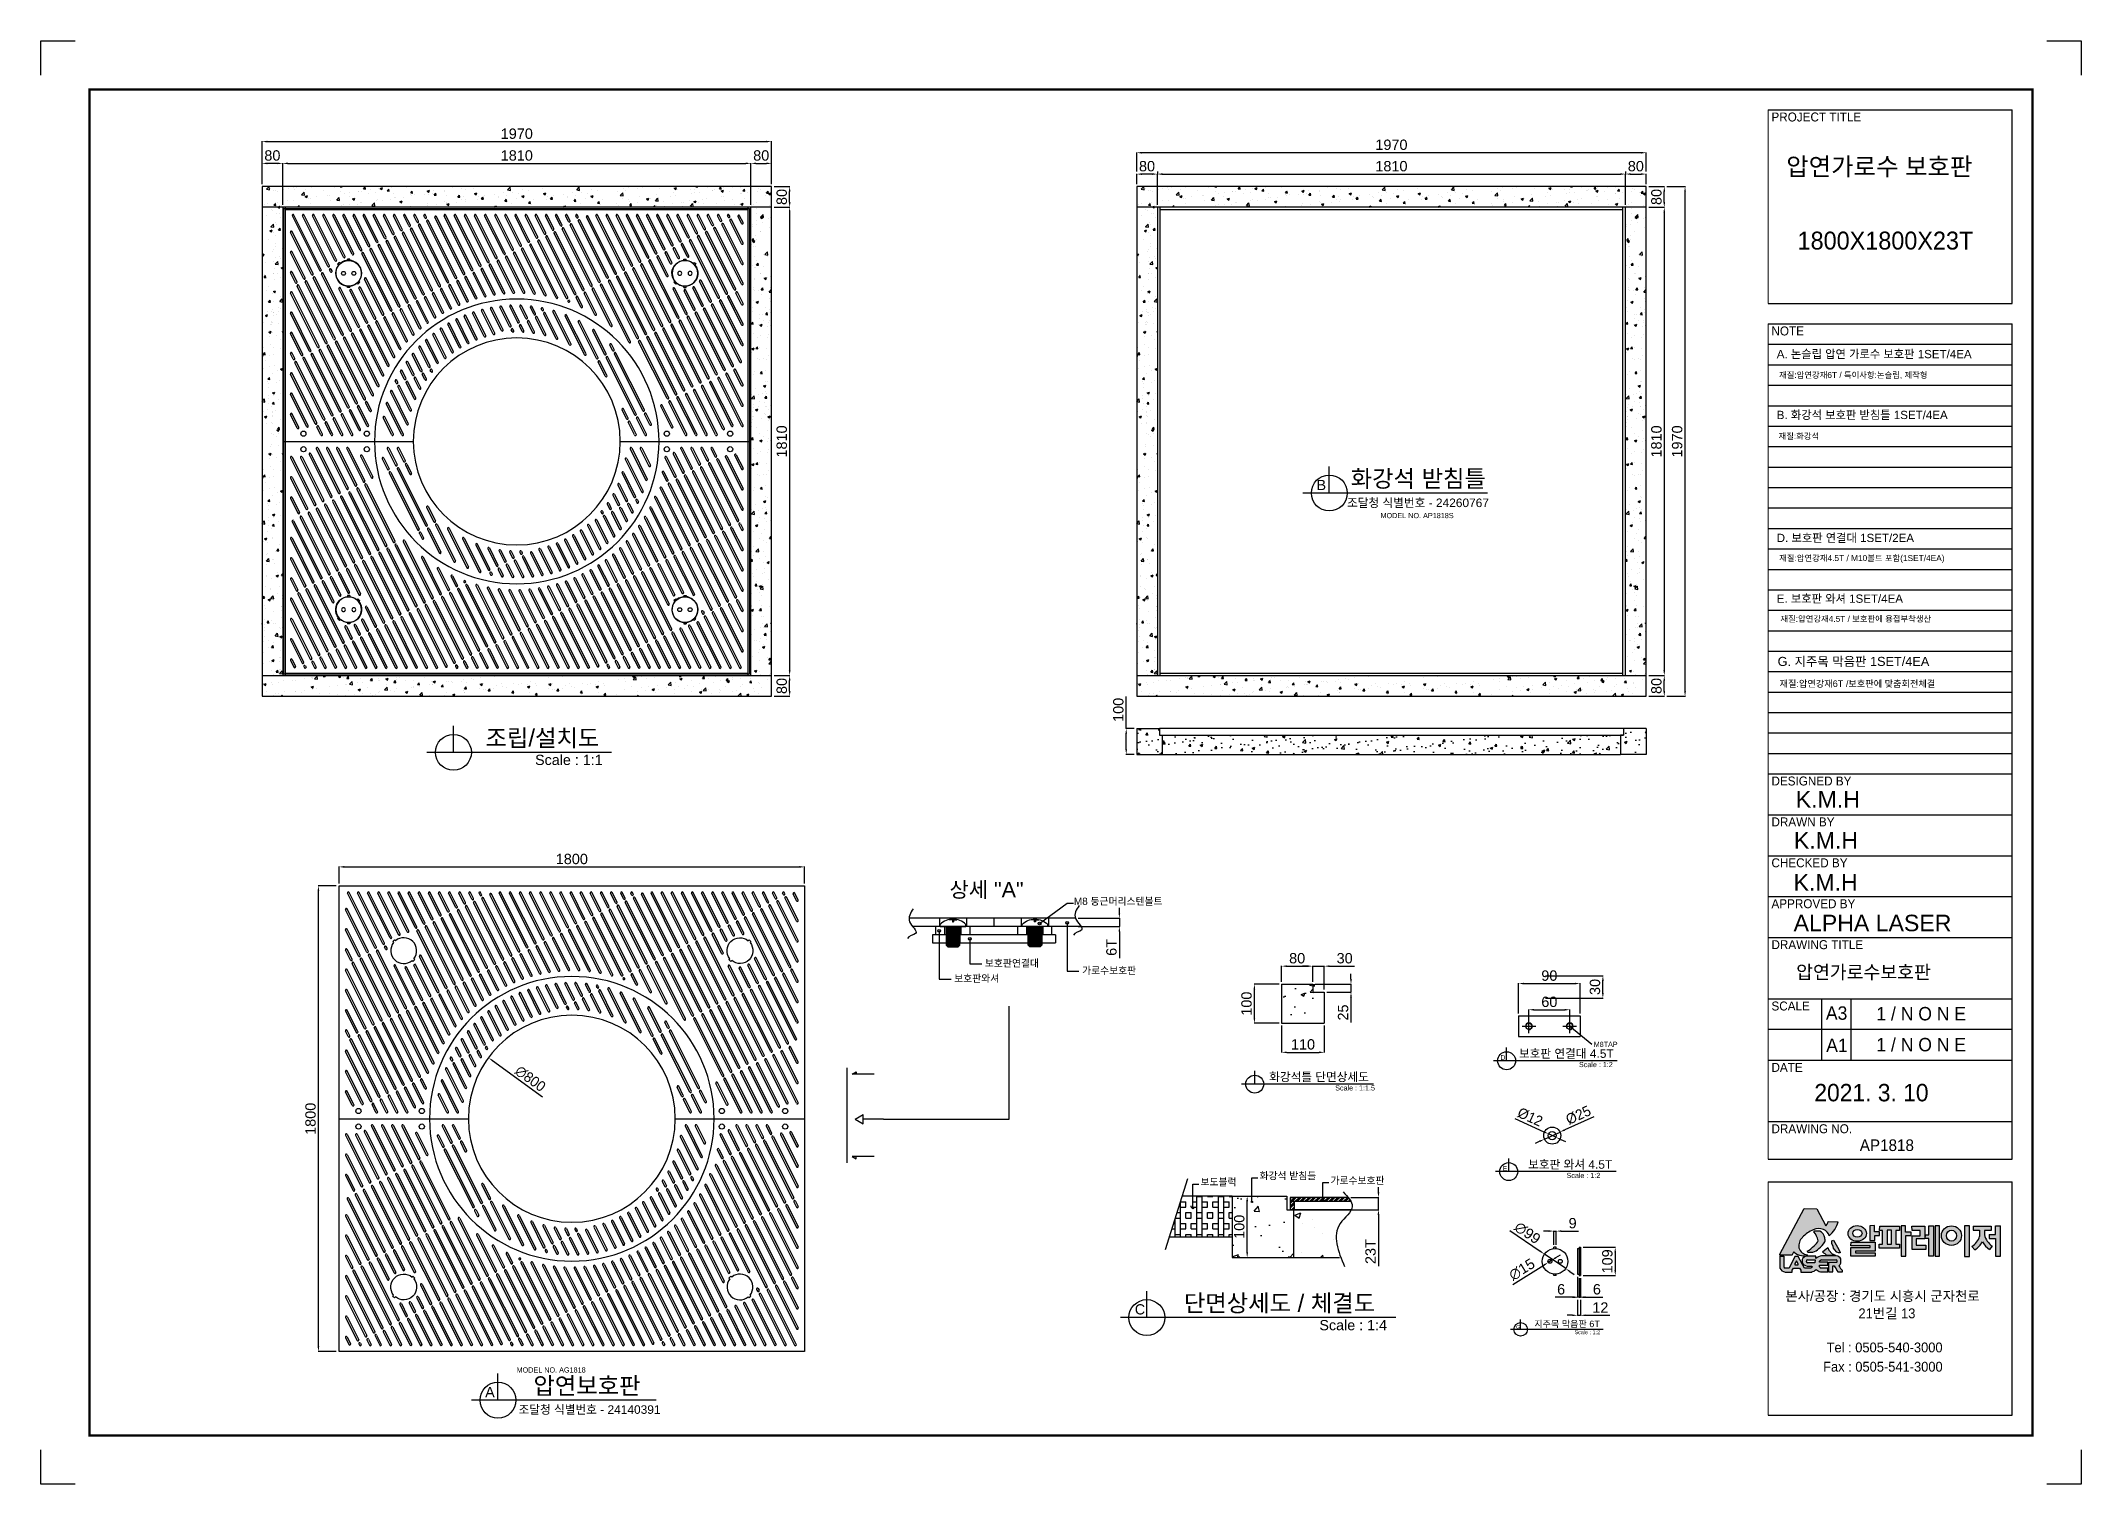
# Model space of a CAD drawing. Header units: millimetres. Extents: x 19970 to 27858, y -49763 to -44184.
import ezdxf
from ezdxf.enums import TextEntityAlignment as Align

# ---------------------------------------------------------------- set-up
doc = ezdxf.new("R2010")
doc.units = ezdxf.units.MM
for name, color, linetype in [('LAYOUT', 7, 'Continuous'), ('TEXT', 7, 'Continuous'), ('받침틀', 251, 'Continuous')]:
    doc.layers.add(name, color=color, linetype=linetype)
doc.styles.add('H', font='')
doc.styles.get("Standard").update_dxf_attribs({"font": 'arial.ttf'})
doc.styles.get('H').set_extended_font_data('Dotum')
doc.dimstyles.new('ISO-25', dxfattribs={"dimtxt": 40, "dimasz": 20, "dimexe": 1.25, "dimexo": 10, "dimgap": 10, "dimtad": 1, "dimdec": 0, "dimtxsty": 'Standard', "dimcen": 2.5, "dimclrd": 3, "dimclre": 3, "dimclrt": 3, "dimadec": 0, "dimazin": 0, "dimtfac": 1, "dimtdec": 0, "dimtmove": 0, "dimatfit": 3, "dimfxl": 0, "dimarcsym": 0})
pattern_1 = [(50, (11743.48, -48800.54), (100.20157, -8.7665), [10.4775, -115.2525]), (355, (11743.48, -48800.54), (-19.3839, 105.0813), [8.382, -92.2023]), (100.45144, (11751.83, -48801.27), (80.8177, 96.31476), [8.9045, -97.9496]), (46.1842, (11743.48, -48772.6), (149.0935, -23.1233), [15.7162, -172.8787]), (96.6356, (11755.9, -48774.53), (130.5723, 136.0844), [13.3568, -146.9246]), (351.1842, (11743.48, -48772.6), (130.5723, 136.0844), [12.573, -138.3029]), (21, (11757.45, -48779.585), (83.3879, -56.24586), [10.4775, -115.2525]), (326, (11757.45, -48779.58), (33.9911, 101.3034), [8.382, -92.202]), (71.45144, (11764.4, -48784.27), (117.379, 45.0575), [8.9045, -97.9495]), (37.5, (11743.48, -48800.54), (1.69873, 46.50527), [0, -91.0844, 0, -93.599, 0, -92.55125]), (7.5, (11743.48, -48800.54), (36.75081, 55.09932), [0, -53.3654, 0, -88.9889, 0, -35.27425]), (327.5, (11712.327, -48800.54), (74.57483, -3.15081), [0, -34.925, 0, -108.966, 0, -144.5895]), (317.5, (11698.36, -48800.54), (81.47105, 13.98457), [0, -45.4025, 0, -72.3646, 0, -102.6795])]

msp = doc.modelspace()

# ---------------------------------------------------------------- texts
at = {"style": 'H'}
for s, height, p in [('PROJECT TITLE', 34.589, (26660.9, -44496.1)), ('압연가로수 보호판', 69.18, (26718, -44705)), ('1800X1800X23T', 69.179, (26761.9, -44991)), ('NOTE', 34.59, (26660.9, -45323.1)), ('DESIGNED BY', 34.589, (26660.9, -47062.5)), ('DRAWN BY', 34.59, (26660.9, -47220.6)), ('CHECKED BY', 34.59, (26660.9, -47378.7)), ('APPROVED BY', 34.589, (26660.9, -47536.8)), ('DRAWING TITLE', 34.589, (26660.9, -47695)), ('압연가로수보호판', 51.88, (26756.4, -47809.8)), ('SCALE', 34.59, (26660.9, -47932.1)), ('A3', 51.88, (26871.3, -47968.1)), ('1 / N O N E', 51.884, (27066.4, -47970.4)), ('A1', 51.88, (26872.5, -48092.8)), ('1 / N O N E', 51.884, (27066.4, -48090)), ('DATE', 34.59, (26660.9, -48169.3)), ('2021. 3. 10', 67.449, (26826.7, -48283.3)), ('DRAWING NO.', 34.589, (26660.9, -48406.5)), ('AP1818', 44.97, (27002.4, -48475.3)), ('본사/공장 : 경기도 시흥시 군자천로', 38.048, (26714.7, -49054.8)), ('21번길 13', 38.05, (26997.3, -49121.7)), ('Tel : 0505-540-3000', 38.048, (26874.2, -49253.5)), ('Fax : 0505-541-3000', 38.048, (26860.7, -49328))]:
    msp.add_text(s, height=height, dxfattribs=at).set_placement(p)
for s, height, p in [('A. 논슬립 압연 가로수 보호판 1SET/4EA', 31.944, (26681.4, -45411)), ('재질:압연강재6T / 특이사항:논슬립, 제작형', 23, (26690.3, -45487.6)), ('B. 화강석 보호판 받침틀 1SET/4EA', 31.944, (26681.4, -45646.3)), ('재질:화강석', 23, (26688.5, -45723.8)), ('B', 39.6, (24902, -45920.9)), ('조달청 식별번호 - 24260767', 33, (25020, -45986.5)), ('MODEL NO. AP1818S', 20, (25149.4, -46029.3)), ('D. 보호판 연결대 1SET/2EA', 31.944, (26681.4, -46121.6)), ('재질:압연강재4.5T / M10볼트 포함(1SET/4EA)', 23, (26691, -46195.2)), ('E. 보호판 와셔 1SET/4EA', 31.944, (26681.4, -46356.3)), ('재질:압연강재4.5T / 보호판에 용접부착생산', 23, (26695.5, -46430)), ('G. 지주목 막음판 1SET/4EA', 35.138, (26684.7, -46600.6)), ('재질:압연강재6T /보호판에 맞춤회전체결', 25.3, (26692.3, -46681.6)), ('K.M.H', 63.89, (26754.9, -47147.9)), ('K.M.H', 63.89, (26747.7, -47306.7)), ('K.M.H', 63.89, (26746.5, -47469)), ('M8 둥근머리스텐볼트', 27.72, (23963.7, -47523.8)), ('ALPHA LASER', 63.888, (26746.5, -47625.9)), ('보호판와셔', 27.72, (23501.2, -47821.9)), ('보호판연결대', 27.72, (23619.9, -47763.3)), ('가로수보호판', 27.72, (23995.7, -47791.5)), ('D', 18.5, (25613.6, -48123.1)), ('M8TAP', 19.8, (25973.8, -48072.9)), ('보도블럭', 27.72, (24453.1, -48608.7)), ('화강석 받침틀', 27.72, (24681.6, -48584.5)), ('가로수보호판', 27.72, (24956, -48603.2)), ('E', 18.5, (25621.7, -48551.6)), ('C', 39.6, (24199.4, -49107)), ('MODEL NO. AG1818', 20, (21809.1, -49331.5)), ('A', 39.6, (21687.6, -49426.9)), ('조달청 식별번호 - 24140391', 33, (21816.9, -49491.1))]:
    msp.add_text(s, height=height).set_placement(p)
at = {"color": 4}
msp.add_text('상세 "A"', height=59.4, dxfattribs=at).set_placement((23482.9, -47494.6))
at = {"layer": 'TEXT'}
for s, height, p in [('화강석 받침틀', 66, (25295.5, -45909.3)), ('조립/설치도', 66, (21909, -46911.6)), ('보호판 연결대 4.5T', 33, (25867.9, -48115.1)), ('보호판 와셔 4.5T', 33, (25882.7, -48543.7)), ('단면상세도 / 체결도', 66, (24758.9, -49096.2)), ('압연보호판', 66, (22081.2, -49415.3))]:
    msp.add_text(s, height=height, dxfattribs=at).set_placement(p, align=Align.CENTER)
for s, height, p in [('Scale : 1:1', 39.6, (21880.6, -46983.4)), ('Scale : 1:2', 19.8, (25916.7, -48151.1)), ('Scale : 1:2', 19.8, (25868.5, -48579.6)), ('Scale : 1:4', 39.6, (24913.1, -49168))]:
    msp.add_text(s, height=height, dxfattribs=at).set_placement(p)

# ---------------------------------------------------------------- blocks, each defined once
blk = doc.blocks.new('*D12')
at = {"color": 3, "lineweight": -2, "transparency": 16777216}
for p, q in [((25683.3, -47943.4), (25683.3, -47826.8)), ((25703.3, -47828), (25900.9, -47828)), ((25920.9, -47943.4), (25920.9, -47826.8))]:
    blk.add_line(p, q, dxfattribs=at)
at = {"color": 3, "transparency": 16777216}
for points in [[(25703.3, -47824.7), (25703.3, -47831.4), (25683.3, -47828)], [(25900.9, -47824.7), (25900.9, -47831.4), (25920.9, -47828)]]:
    blk.add_solid(points, dxfattribs=at)
at = {"layer": 'Defpoints', "color": 0, "transparency": 16777216}
for p in [(25920.9, -47828), (25683.3, -47953.4), (25920.9, -47953.4)]:
    blk.add_point(p, dxfattribs=at)
at = {"color": 3, "transparency": 16777216, "insert": (25802.1, -47797.6), "char_height": 40, "attachment_point": 5}
blk.add_mtext('90', dxfattribs=at)
blk = doc.blocks.new('*D13')
at = {"color": 3, "lineweight": -2, "transparency": 16777216}
for p, q in [((25787.4, -47797.6), (26010.4, -47797.6)), ((25787.4, -47884.7), (26010.4, -47884.7)), ((26009.1, -47864.7), (26009.1, -47817.6))]:
    blk.add_line(p, q, dxfattribs=at)
at = {"color": 3, "transparency": 16777216}
for points in [[(26005.8, -47817.6), (26012.4, -47817.6), (26009.1, -47797.6)], [(26005.8, -47864.7), (26012.4, -47864.7), (26009.1, -47884.7)]]:
    blk.add_solid(points, dxfattribs=at)
at = {"layer": 'Defpoints', "color": 0, "transparency": 16777216}
for p in [(25777.4, -47797.6), (26009.1, -47797.6), (25777.4, -47884.7)]:
    blk.add_point(p, dxfattribs=at)
at = {"color": 3, "transparency": 16777216, "insert": (25978.7, -47841.2), "char_height": 40, "attachment_point": 5, "rotation": 90}
blk.add_mtext('30', dxfattribs=at)
blk = doc.blocks.new('*D14')
at = {"color": 3, "lineweight": -2, "transparency": 16777216}
for p, q in [((25973.7, -48342.7), (25861.6, -48393.7)), ((25765.1, -48437.6), (25746.9, -48445.9)), ((25783.3, -48429.4), (25843.4, -48402))]:
    blk.add_line(p, q, dxfattribs=at)
at = {"color": 3, "transparency": 16777216}
for points in [[(25763.7, -48434.6), (25766.5, -48440.7), (25783.3, -48429.4)], [(25860.2, -48390.7), (25863, -48396.7), (25843.4, -48402)]]:
    blk.add_solid(points, dxfattribs=at)
at = {"layer": 'Defpoints', "color": 0, "transparency": 16777216}
for p in [(25783.3, -48429.4), (25843.4, -48402)]:
    blk.add_point(p, dxfattribs=at)
at = {"color": 3, "transparency": 16777216, "insert": (25914.3, -48336.7), "char_height": 40, "attachment_point": 5, "rotation": 24.48394}
blk.add_mtext('{\\fMS PGothic|b0|i0|c129|p34;%%C25}', dxfattribs=at)
blk = doc.blocks.new('*D15')
at = {"color": 3, "lineweight": -2, "transparency": 16777216}
for p, q in [((25668.5, -48350.1), (25780.7, -48400.9)), ((25827.8, -48422.2), (25798.9, -48409.1)), ((25846, -48430.4), (25864.2, -48438.7))]:
    blk.add_line(p, q, dxfattribs=at)
at = {"color": 3, "transparency": 16777216}
for points in [[(25782.1, -48397.9), (25779.3, -48403.9), (25798.9, -48409.1)], [(25847.4, -48427.4), (25844.6, -48433.5), (25827.8, -48422.2)]]:
    blk.add_solid(points, dxfattribs=at)
at = {"layer": 'Defpoints', "color": 0, "transparency": 16777216}
for p in [(25798.9, -48409.1), (25827.8, -48422.2)]:
    blk.add_point(p, dxfattribs=at)
at = {"color": 3, "transparency": 16777216, "insert": (25727.8, -48344.1), "char_height": 40, "attachment_point": 5, "rotation": 335.6577}
blk.add_mtext('{\\fMS PGothic|b0|i0|c129|p34;%%C12}', dxfattribs=at)
blk = doc.blocks.new('*D16')
at = {"color": 3, "lineweight": -2, "transparency": 16777216}
for p, q in [((25722.9, -47983), (25722.9, -47928)), ((25742.9, -47929.3), (25861.3, -47929.3)), ((25881.3, -47983), (25881.3, -47928))]:
    blk.add_line(p, q, dxfattribs=at)
at = {"color": 3, "transparency": 16777216}
for points in [[(25742.9, -47926), (25742.9, -47932.6), (25722.9, -47929.3)], [(25861.3, -47926), (25861.3, -47932.6), (25881.3, -47929.3)]]:
    blk.add_solid(points, dxfattribs=at)
at = {"layer": 'Defpoints', "color": 0, "transparency": 16777216}
for p in [(25881.3, -47929.3), (25722.9, -47993), (25881.3, -47993)]:
    blk.add_point(p, dxfattribs=at)
at = {"color": 3, "transparency": 16777216, "insert": (25802.1, -47898.9), "char_height": 40, "attachment_point": 5}
blk.add_mtext('60', dxfattribs=at)
blk = doc.blocks.new('A$C36924EFD')
for p, q in [((0, 45), (0, -45)), ((0, 45), (6, 45)), ((6, -45), (6, 45)), ((0, -45), (6, -45))]:
    blk.add_line(p, q)
blk = doc.blocks.new('*D39')
at = {"color": 3, "lineweight": -2, "transparency": 16777216}
for p, q in [((24139.6, -47555.8), (24139.6, -47535.8)), ((23979.9, -47575.8), (24140.9, -47575.8)), ((23979.9, -47607.5), (24140.9, -47607.5)), ((24139.6, -47575.8), (24139.6, -47607.5)), ((24139.6, -47627.5), (24139.6, -47729.4))]:
    blk.add_line(p, q, dxfattribs=at)
at = {"color": 3, "transparency": 16777216}
for points in [[(24136.3, -47555.8), (24143, -47555.8), (24139.6, -47575.8)], [(24143, -47627.5), (24136.3, -47627.5), (24139.6, -47607.5)]]:
    blk.add_solid(points, dxfattribs=at)
at = {"layer": 'Defpoints', "color": 0, "transparency": 16777216}
for p in [(23969.9, -47575.8), (23969.9, -47607.5), (24139.6, -47607.5)]:
    blk.add_point(p, dxfattribs=at)
at = {"color": 3, "transparency": 16777216, "insert": (24109.2, -47688.4), "char_height": 40, "attachment_point": 5, "rotation": 90}
blk.add_mtext('6T', dxfattribs=at)
blk = doc.blocks.new('A$C5731754A')
at = {"color": 1}
for p, q in [((-37.5, 0), (-37.5, 5.7)), ((-37.5, 0), (37.5, 0)), ((-20, 0), (-20, -55)), ((-20, 0), (20, 0)), ((-11.2, 19.7), (-11.2, 20.5)), ((-1.9, 19.7), (-11.2, 19.7)), ((-1.9, 19.7), (-1.9, 14.1)), ((-1.9, 14.1), (1.9, 14.1)), ((1.9, 19.7), (1.9, 14.1)), ((1.9, 19.7), (11.2, 19.7)), ((11.2, 19.7), (11.2, 20.5)), ((20, -55), (20, 0)), ((37.5, 0), (37.5, 5.7)), ((-20, -2.5), (20, -2.5)), ((-20, -5), (20, -5)), ((-20, -7.5), (20, -7.5)), ((-20, -7.5), (20, -7.5)), ((-20, -10), (20, -10)), ((-20, -12.5), (20, -12.5)), ((-20, -12.5), (20, -12.5)), ((-20, -15), (20, -15)), ((-20, -17.5), (20, -17.5)), ((-20, -17.5), (20, -17.5)), ((-20, -20), (20, -20)), ((-20, -22.5), (20, -22.5)), ((-20, -22.5), (20, -22.5)), ((-20, -25), (20, -25)), ((-20, -27.5), (20, -27.5)), ((-20, -27.5), (20, -27.5)), ((-20, -30), (20, -30)), ((-20, -32.5), (20, -32.5)), ((-20, -35), (20, -35)), ((-20, -37.5), (20, -37.5)), ((-20, -40), (20, -40)), ((-20, -42.5), (20, -42.5)), ((-20, -45), (20, -45)), ((-20, -47.5), (20, -47.5)), ((-20, -50), (20, -50)), ((-20, -52.5), (20, -52.5)), ((-15, -60), (-20, -55)), ((-20, -55), (20, -55)), ((-17.5, -57.5), (17.5, -57.5)), ((20, -55), (15, -60)), ((-15, -60), (15, -60))]:
    blk.add_line(p, q, dxfattribs=at)
blk.add_arc((0, -30.4), 52, 43.89283, 136.10717, dxfattribs=at)
blk = doc.blocks.new('*D33')
at = {"color": 3, "lineweight": -2, "transparency": 16777216}
for p, q in [((25034.2, -48654.7), (25142.7, -48654.7)), ((25141.4, -48634.7), (25141.4, -48614.7)), ((25141.4, -48702.2), (25141.4, -48654.7)), ((25044.9, -48702.2), (25142.7, -48702.2)), ((25141.4, -48722.2), (25141.4, -48920.8))]:
    blk.add_line(p, q, dxfattribs=at)
at = {"color": 3, "transparency": 16777216}
for points in [[(25138.1, -48634.7), (25144.8, -48634.7), (25141.4, -48654.7)], [(25144.8, -48722.2), (25138.1, -48722.2), (25141.4, -48702.2)]]:
    blk.add_solid(points, dxfattribs=at)
at = {"layer": 'Defpoints', "color": 0, "transparency": 16777216}
for p in [(25024.2, -48654.7), (25141.4, -48654.7), (25034.9, -48702.2)]:
    blk.add_point(p, dxfattribs=at)
at = {"color": 3, "transparency": 16777216, "insert": (25111, -48864), "char_height": 40, "attachment_point": 5, "rotation": 90}
blk.add_mtext('23T', dxfattribs=at)
blk = doc.blocks.new('*D11')
at = {"color": 3, "lineweight": -2, "transparency": 16777216}
for p, q in [((24585.8, -48649.4), (24635.1, -48649.4)), ((24633.8, -48867), (24633.8, -48669.4)), ((24585.8, -48887), (24635.1, -48887))]:
    blk.add_line(p, q, dxfattribs=at)
at = {"color": 3, "transparency": 16777216}
for points in [[(24630.5, -48669.4), (24637.2, -48669.4), (24633.8, -48649.4)], [(24630.5, -48867), (24637.2, -48867), (24633.8, -48887)]]:
    blk.add_solid(points, dxfattribs=at)
at = {"layer": 'Defpoints', "color": 0, "transparency": 16777216}
for p in [(24575.8, -48649.4), (24633.8, -48649.4), (24575.8, -48887)]:
    blk.add_point(p, dxfattribs=at)
at = {"color": 3, "transparency": 16777216, "insert": (24603.4, -48768.2), "char_height": 40, "attachment_point": 5, "rotation": 90}
blk.add_mtext('100', dxfattribs=at)
blk = doc.blocks.new('*D20')
at = {"color": 3, "lineweight": -2, "transparency": 16777216}
for p, q in [((24206.6, -44737.9), (24206.6, -44698.2)), ((24266.6, -44699.5), (24226.6, -44699.5)), ((24286.6, -44817.9), (24286.6, -44698.2))]:
    blk.add_line(p, q, dxfattribs=at)
at = {"color": 3, "transparency": 16777216}
for points in [[(24226.6, -44696.1), (24226.6, -44702.8), (24206.6, -44699.5)], [(24266.6, -44696.1), (24266.6, -44702.8), (24286.6, -44699.5)]]:
    blk.add_solid(points, dxfattribs=at)
at = {"layer": 'Defpoints', "color": 0, "transparency": 16777216}
for p in [(24206.6, -44699.5), (24206.6, -44747.9), (24286.6, -44827.9)]:
    blk.add_point(p, dxfattribs=at)
at = {"color": 3, "transparency": 16777216, "insert": (24246.6, -44669.1), "char_height": 40, "attachment_point": 5}
blk.add_mtext('80', dxfattribs=at)
blk = doc.blocks.new('*D21')
at = {"color": 3, "lineweight": -2, "transparency": 16777216}
for p, q in [((24286.6, -44689.5), (24286.6, -44698.2)), ((24306.6, -44699.5), (26076.6, -44699.5)), ((26096.6, -44817.9), (26096.6, -44698.2))]:
    blk.add_line(p, q, dxfattribs=at)
at = {"color": 3, "transparency": 16777216}
for points in [[(24306.6, -44696.1), (24306.6, -44702.8), (24286.6, -44699.5)], [(26076.6, -44696.1), (26076.6, -44702.8), (26096.6, -44699.5)]]:
    blk.add_solid(points, dxfattribs=at)
at = {"layer": 'Defpoints', "color": 0, "transparency": 16777216}
for p in [(24286.6, -44699.5), (26096.6, -44699.5), (26096.6, -44827.9)]:
    blk.add_point(p, dxfattribs=at)
at = {"color": 3, "transparency": 16777216, "insert": (25191.6, -44669.1), "char_height": 40, "attachment_point": 5}
blk.add_mtext('1810', dxfattribs=at)
blk = doc.blocks.new('*D22')
at = {"color": 3, "lineweight": -2, "transparency": 16777216}
for p, q in [((26096.6, -44689.5), (26096.6, -44698.2)), ((26116.6, -44699.5), (26156.6, -44699.5)), ((26176.6, -44737.9), (26176.6, -44698.2))]:
    blk.add_line(p, q, dxfattribs=at)
at = {"color": 3, "transparency": 16777216}
for points in [[(26116.6, -44696.1), (26116.6, -44702.8), (26096.6, -44699.5)], [(26156.6, -44696.1), (26156.6, -44702.8), (26176.6, -44699.5)]]:
    blk.add_solid(points, dxfattribs=at)
at = {"layer": 'Defpoints', "color": 0, "transparency": 16777216}
for p in [(26096.6, -44699.5), (26176.6, -44699.5), (26176.6, -44747.9)]:
    blk.add_point(p, dxfattribs=at)
at = {"color": 3, "transparency": 16777216, "insert": (26136.6, -44669.1), "char_height": 40, "attachment_point": 5}
blk.add_mtext('80', dxfattribs=at)
blk = doc.blocks.new('*D18')
at = {"color": 3, "lineweight": -2, "transparency": 16777216}
for p, q in [((24206.6, -44689.5), (24206.6, -44615.6)), ((26156.6, -44616.9), (24226.6, -44616.9)), ((26176.6, -44689.5), (26176.6, -44615.6))]:
    blk.add_line(p, q, dxfattribs=at)
at = {"color": 3, "transparency": 16777216}
for points in [[(24226.6, -44613.5), (24226.6, -44620.2), (24206.6, -44616.9)], [(26156.6, -44613.5), (26156.6, -44620.2), (26176.6, -44616.9)]]:
    blk.add_solid(points, dxfattribs=at)
at = {"layer": 'Defpoints', "color": 0, "transparency": 16777216}
for p in [(24206.6, -44616.9), (24206.6, -44699.5), (26176.6, -44699.5)]:
    blk.add_point(p, dxfattribs=at)
at = {"color": 3, "transparency": 16777216, "insert": (25191.6, -44586.4), "char_height": 40, "attachment_point": 5}
blk.add_mtext('1970', dxfattribs=at)
blk = doc.blocks.new('*D23')
at = {"color": 3, "lineweight": -2, "transparency": 16777216}
for p, q in [((26186.6, -44747.9), (26247.8, -44747.9)), ((26246.6, -44807.9), (26246.6, -44767.9)), ((26186.6, -44827.9), (26247.8, -44827.9))]:
    blk.add_line(p, q, dxfattribs=at)
at = {"color": 3, "transparency": 16777216}
for points in [[(26243.2, -44767.9), (26249.9, -44767.9), (26246.6, -44747.9)], [(26243.2, -44807.9), (26249.9, -44807.9), (26246.6, -44827.9)]]:
    blk.add_solid(points, dxfattribs=at)
at = {"layer": 'Defpoints', "color": 0, "transparency": 16777216}
for p in [(26176.6, -44747.9), (26246.6, -44747.9), (26176.6, -44827.9)]:
    blk.add_point(p, dxfattribs=at)
at = {"color": 3, "transparency": 16777216, "insert": (26216.2, -44787.9), "char_height": 40, "attachment_point": 5, "rotation": 90}
blk.add_mtext('80', dxfattribs=at)
blk = doc.blocks.new('*D24')
at = {"color": 3, "lineweight": -2, "transparency": 16777216}
for p, q in [((26227.2, -44827.9), (26247.8, -44827.9)), ((26246.6, -44847.9), (26246.6, -46617.9)), ((26186.6, -46637.9), (26247.8, -46637.9))]:
    blk.add_line(p, q, dxfattribs=at)
at = {"color": 3, "transparency": 16777216}
for points in [[(26243.2, -44847.9), (26249.9, -44847.9), (26246.6, -44827.9)], [(26243.2, -46617.9), (26249.9, -46617.9), (26246.6, -46637.9)]]:
    blk.add_solid(points, dxfattribs=at)
at = {"layer": 'Defpoints', "color": 0, "transparency": 16777216}
for p in [(26217.2, -44827.9), (26176.6, -46637.9), (26246.6, -46637.9)]:
    blk.add_point(p, dxfattribs=at)
at = {"color": 3, "transparency": 16777216, "insert": (26216.2, -45732.9), "char_height": 40, "attachment_point": 5, "rotation": 90}
blk.add_mtext('1810', dxfattribs=at)
blk = doc.blocks.new('*D25')
at = {"color": 3, "lineweight": -2, "transparency": 16777216}
for p, q in [((26236.6, -46637.9), (26245.3, -46637.9)), ((26246.6, -46697.9), (26246.6, -46657.9)), ((26186.6, -46717.9), (26247.8, -46717.9))]:
    blk.add_line(p, q, dxfattribs=at)
at = {"color": 3, "transparency": 16777216}
for points in [[(26243.2, -46657.9), (26249.9, -46657.9), (26246.6, -46637.9)], [(26243.2, -46697.9), (26249.9, -46697.9), (26246.6, -46717.9)]]:
    blk.add_solid(points, dxfattribs=at)
at = {"layer": 'Defpoints', "color": 0, "transparency": 16777216}
for p in [(26246.6, -46637.9), (26246.6, -46637.9), (26176.6, -46717.9)]:
    blk.add_point(p, dxfattribs=at)
at = {"color": 3, "transparency": 16777216, "insert": (26216.2, -46677.9), "char_height": 40, "attachment_point": 5, "rotation": 90}
blk.add_mtext('80', dxfattribs=at)
blk = doc.blocks.new('*D19')
at = {"color": 3, "lineweight": -2, "transparency": 16777216}
for p, q in [((26256.6, -44747.9), (26328.1, -44747.9)), ((26326.9, -46697.9), (26326.9, -44767.9)), ((26256.6, -46717.9), (26328.1, -46717.9))]:
    blk.add_line(p, q, dxfattribs=at)
at = {"color": 3, "transparency": 16777216}
for points in [[(26323.5, -44767.9), (26330.2, -44767.9), (26326.9, -44747.9)], [(26323.5, -46697.9), (26330.2, -46697.9), (26326.9, -46717.9)]]:
    blk.add_solid(points, dxfattribs=at)
at = {"layer": 'Defpoints', "color": 0, "transparency": 16777216}
for p in [(26246.6, -44747.9), (26326.9, -44747.9), (26246.6, -46717.9)]:
    blk.add_point(p, dxfattribs=at)
at = {"color": 3, "transparency": 16777216, "insert": (26296.4, -45732.9), "char_height": 40, "attachment_point": 5, "rotation": 90}
blk.add_mtext('1970', dxfattribs=at)
blk = doc.blocks.new('*D17')
at = {"color": 3, "lineweight": -2, "transparency": 16777216}
for p, q in [((24166.2, -46842.5), (24166.2, -46718)), ((24196.6, -46842.5), (24165, -46842.5)), ((24166.2, -46922.5), (24166.2, -46862.5)), ((24196.6, -46942.5), (24165, -46942.5))]:
    blk.add_line(p, q, dxfattribs=at)
at = {"color": 3, "transparency": 16777216}
for points in [[(24162.9, -46862.5), (24169.5, -46862.5), (24166.2, -46842.5)], [(24162.9, -46922.5), (24169.5, -46922.5), (24166.2, -46942.5)]]:
    blk.add_solid(points, dxfattribs=at)
at = {"layer": 'Defpoints', "color": 0, "transparency": 16777216}
for p in [(24166.2, -46842.5), (24206.6, -46842.5), (24206.6, -46942.5)]:
    blk.add_point(p, dxfattribs=at)
at = {"color": 3, "transparency": 16777216, "insert": (24135.8, -46770.2), "char_height": 40, "attachment_point": 5, "rotation": 90}
blk.add_mtext('100', dxfattribs=at)
blk = doc.blocks.new('*D2')
at = {"color": 3, "lineweight": -2, "transparency": 16777216}
for p, q in [((16880.3, -24788.6), (16997.3, -24868.4)), ((17095.6, -24935.4), (17013.8, -24879.6)), ((17112.1, -24946.7), (17128.6, -24958))]:
    blk.add_line(p, q, dxfattribs=at)
at = {"color": 3, "transparency": 16777216}
for points in [[(16999.2, -24865.6), (16995.4, -24871.1), (17013.8, -24879.6)], [(17114, -24944), (17110.2, -24949.5), (17095.6, -24935.4)]]:
    blk.add_solid(points, dxfattribs=at)
at = {"layer": 'Defpoints', "color": 0, "transparency": 16777216}
for p in [(17013.8, -24879.6), (17095.6, -24935.4)]:
    blk.add_point(p, dxfattribs=at)
at = {"color": 3, "transparency": 16777216, "insert": (16947.7, -24797.7), "char_height": 40, "attachment_point": 5, "rotation": 325.69711}
blk.add_mtext('∅99', dxfattribs=at)
blk = doc.blocks.new('*D3')
at = {"color": 3, "lineweight": -2, "transparency": 16777216}
for p, q in [((16890.7, -24996.7), (17011.3, -24922)), ((17041.1, -24903.6), (17028.3, -24911.5)), ((17058.1, -24893.1), (17075.1, -24882.5))]:
    blk.add_line(p, q, dxfattribs=at)
at = {"color": 3, "transparency": 16777216}
for points in [[(17009.6, -24919.2), (17013.1, -24924.8), (17028.3, -24911.5)], [(17056.3, -24890.2), (17059.8, -24895.9), (17041.1, -24903.6)]]:
    blk.add_solid(points, dxfattribs=at)
at = {"layer": 'Defpoints', "color": 0, "transparency": 16777216}
for p in [(17028.3, -24911.5), (17041.1, -24903.6)]:
    blk.add_point(p, dxfattribs=at)
at = {"color": 3, "transparency": 16777216, "insert": (16926.5, -24938.8), "char_height": 40, "attachment_point": 5, "rotation": 31.77251}
blk.add_mtext('∅15', dxfattribs=at)
blk = doc.blocks.new('*D4')
at = {"color": 3, "lineweight": -2, "transparency": 16777216}
for p, q in [((17030.2, -24790.5), (17010.2, -24790.5)), ((17050.2, -24843), (17050.2, -24789.2)), ((17050.2, -24790.5), (17059.2, -24790.5)), ((17059.2, -24843), (17059.2, -24789.2)), ((17079.2, -24790.5), (17145.5, -24790.5))]:
    blk.add_line(p, q, dxfattribs=at)
at = {"color": 3, "transparency": 16777216}
for points in [[(17030.2, -24787.2), (17030.2, -24793.8), (17050.2, -24790.5)], [(17079.2, -24787.2), (17079.2, -24793.8), (17059.2, -24790.5)]]:
    blk.add_solid(points, dxfattribs=at)
at = {"layer": 'Defpoints', "color": 0, "transparency": 16777216}
for p in [(17059.2, -24790.5), (17050.2, -24853), (17059.2, -24853)]:
    blk.add_point(p, dxfattribs=at)
at = {"color": 3, "transparency": 16777216, "insert": (17122.4, -24760.1), "char_height": 40, "attachment_point": 5}
blk.add_mtext('9', dxfattribs=at)
blk = doc.blocks.new('*D5')
at = {"color": 3, "lineweight": -2, "transparency": 16777216}
for p, q in [((17163.1, -24853), (17288.5, -24853)), ((17287.2, -24873), (17287.2, -24942)), ((17163.1, -24962), (17288.5, -24962))]:
    blk.add_line(p, q, dxfattribs=at)
at = {"color": 3, "transparency": 16777216}
for points in [[(17283.9, -24873), (17290.5, -24873), (17287.2, -24853)], [(17283.9, -24942), (17290.5, -24942), (17287.2, -24962)]]:
    blk.add_solid(points, dxfattribs=at)
at = {"layer": 'Defpoints', "color": 0, "transparency": 16777216}
for p in [(17153.1, -24853), (17153.1, -24962), (17287.2, -24962)]:
    blk.add_point(p, dxfattribs=at)
at = {"color": 3, "transparency": 16777216, "insert": (17256.8, -24907.5), "char_height": 40, "attachment_point": 5, "rotation": 90}
blk.add_mtext('109', dxfattribs=at)
blk = doc.blocks.new('*D6')
at = {"color": 3, "lineweight": -2, "transparency": 16777216}
for p, q in [((17147.1, -24972), (17147.1, -25047.3)), ((17153.1, -24972), (17153.1, -25047.3)), ((17127.1, -25046), (17107.1, -25046)), ((17147.1, -25046), (17153.1, -25046)), ((17173.1, -25046), (17239.5, -25046))]:
    blk.add_line(p, q, dxfattribs=at)
at = {"color": 3, "transparency": 16777216}
for points in [[(17127.1, -25042.7), (17127.1, -25049.3), (17147.1, -25046)], [(17173.1, -25042.7), (17173.1, -25049.3), (17153.1, -25046)]]:
    blk.add_solid(points, dxfattribs=at)
at = {"layer": 'Defpoints', "color": 0, "transparency": 16777216}
for p in [(17147.1, -24962), (17153.1, -24962), (17153.1, -25046)]:
    blk.add_point(p, dxfattribs=at)
at = {"color": 3, "transparency": 16777216, "insert": (17216.3, -25015.6), "char_height": 40, "attachment_point": 5}
blk.add_mtext('6', dxfattribs=at)
blk = doc.blocks.new('*D7')
at = {"color": 3, "lineweight": -2, "transparency": 16777216}
for p, q in [((17141.1, -24967), (17141.1, -25047.3)), ((17147.1, -24972), (17147.1, -25047.3)), ((17121.1, -25046), (17054.7, -25046)), ((17147.1, -25046), (17141.1, -25046)), ((17167.1, -25046), (17187.1, -25046))]:
    blk.add_line(p, q, dxfattribs=at)
at = {"color": 3, "transparency": 16777216}
for points in [[(17121.1, -25042.7), (17121.1, -25049.3), (17141.1, -25046)], [(17167.1, -25042.7), (17167.1, -25049.3), (17147.1, -25046)]]:
    blk.add_solid(points, dxfattribs=at)
at = {"layer": 'Defpoints', "color": 0, "transparency": 16777216}
for p in [(17141.1, -24957), (17147.1, -24962), (17141.1, -25046)]:
    blk.add_point(p, dxfattribs=at)
at = {"color": 3, "transparency": 16777216, "insert": (17077.9, -25015.6), "char_height": 40, "attachment_point": 5}
blk.add_mtext('6', dxfattribs=at)
blk = doc.blocks.new('*D8')
at = {"color": 3, "lineweight": -2, "transparency": 16777216}
for p, q in [((17141.1, -25056), (17141.1, -25117.3)), ((17153.1, -25056), (17153.1, -25117.3)), ((17121.1, -25116), (17101.1, -25116)), ((17141.1, -25116), (17153.1, -25116)), ((17173.1, -25116), (17266.2, -25116))]:
    blk.add_line(p, q, dxfattribs=at)
at = {"color": 3, "transparency": 16777216}
for points in [[(17121.1, -25112.7), (17121.1, -25119.3), (17141.1, -25116)], [(17173.1, -25112.7), (17173.1, -25119.3), (17153.1, -25116)]]:
    blk.add_solid(points, dxfattribs=at)
at = {"layer": 'Defpoints', "color": 0, "transparency": 16777216}
for p in [(17141.1, -25046), (17153.1, -25046), (17153.1, -25116)]:
    blk.add_point(p, dxfattribs=at)
at = {"color": 3, "transparency": 16777216, "insert": (17229.7, -25085.9), "char_height": 40, "attachment_point": 5}
blk.add_mtext('12', dxfattribs=at)
blk = doc.blocks.new('*D34')
at = {"color": 3, "lineweight": -2, "transparency": 16777216}
for p, q in [((-175, 264.3), (-271.6, 264.3)), ((-270.3, 134.3), (-270.3, 244.3)), ((-175, 114.3), (-271.6, 114.3))]:
    blk.add_line(p, q, dxfattribs=at)
at = {"color": 3, "transparency": 16777216}
for points in [[(-267, 244.3), (-273.6, 244.3), (-270.3, 264.3)], [(-273.6, 134.3), (-267, 134.3), (-270.3, 114.3)]]:
    blk.add_solid(points, dxfattribs=at)
at = {"layer": 'Defpoints', "color": 0, "transparency": 16777216}
for p in [(-270.3, 264.3), (-165, 264.3), (-165, 114.3)]:
    blk.add_point(p, dxfattribs=at)
at = {"color": 3, "transparency": 16777216, "insert": (-300.7, 189.3), "char_height": 40, "attachment_point": 5, "rotation": 90}
blk.add_mtext('100', dxfattribs=at)
blk = doc.blocks.new('*D35')
at = {"color": 3, "lineweight": -2, "transparency": 16777216}
for p, q in [((-165, 104.3), (-165, 0)), ((0, 104.3), (0, 0)), ((-145, 1.2), (-20, 1.2))]:
    blk.add_line(p, q, dxfattribs=at)
at = {"color": 3, "transparency": 16777216}
for points in [[(-145, 4.6), (-145, -2.1), (-165, 1.2)], [(-20, -2.1), (-20, 4.6), (0, 1.2)]]:
    blk.add_solid(points, dxfattribs=at)
at = {"layer": 'Defpoints', "color": 0, "transparency": 16777216}
for p in [(-165, 114.3), (0, 114.3), (0, 1.2)]:
    blk.add_point(p, dxfattribs=at)
at = {"color": 3, "transparency": 16777216, "insert": (-82.5, 31.7), "char_height": 40, "attachment_point": 5}
blk.add_mtext('110', dxfattribs=at)
blk = doc.blocks.new('*D36')
at = {"color": 3, "lineweight": -2, "transparency": 16777216}
for p, q in [((-165, 274.3), (-165, 335.5)), ((-145, 334.3), (-65, 334.3)), ((-45, 274.3), (-45, 335.5))]:
    blk.add_line(p, q, dxfattribs=at)
at = {"color": 3, "transparency": 16777216}
for points in [[(-145, 337.6), (-145, 330.9), (-165, 334.3)], [(-65, 330.9), (-65, 337.6), (-45, 334.3)]]:
    blk.add_solid(points, dxfattribs=at)
at = {"layer": 'Defpoints', "color": 0, "transparency": 16777216}
for p in [(-45, 334.3), (-165, 264.3), (-45, 264.3)]:
    blk.add_point(p, dxfattribs=at)
at = {"color": 3, "transparency": 16777216, "insert": (-105, 364.7), "char_height": 40, "attachment_point": 5}
blk.add_mtext('80', dxfattribs=at)
blk = doc.blocks.new('*D37')
at = {"color": 3, "lineweight": -2, "transparency": 16777216}
for p, q in [((-65, 334.3), (-85, 334.3)), ((-45, 274.3), (-45, 335.5)), ((-45, 334.3), (0, 334.3)), ((0, 244.3), (0, 335.5)), ((20, 334.3), (117.1, 334.3))]:
    blk.add_line(p, q, dxfattribs=at)
at = {"color": 3, "transparency": 16777216}
for points in [[(-65, 330.9), (-65, 337.6), (-45, 334.3)], [(20, 337.6), (20, 330.9), (0, 334.3)]]:
    blk.add_solid(points, dxfattribs=at)
at = {"layer": 'Defpoints', "color": 0, "transparency": 16777216}
for p in [(0, 334.3), (-45, 264.3), (0, 234.3)]:
    blk.add_point(p, dxfattribs=at)
at = {"color": 3, "transparency": 16777216, "insert": (78.6, 364.7), "char_height": 40, "attachment_point": 5}
blk.add_mtext('30', dxfattribs=at)
blk = doc.blocks.new('*D38')
at = {"color": 3, "lineweight": -2, "transparency": 16777216}
for p, q in [((-35, 264.3), (104.4, 264.3)), ((103.1, 284.3), (103.1, 304.3)), ((103.1, 264.3), (103.1, 234.3)), ((10, 234.3), (104.4, 234.3)), ((103.1, 214.3), (103.1, 116))]:
    blk.add_line(p, q, dxfattribs=at)
at = {"color": 3, "transparency": 16777216}
for points in [[(99.8, 284.3), (106.5, 284.3), (103.1, 264.3)], [(106.5, 214.3), (99.8, 214.3), (103.1, 234.3)]]:
    blk.add_solid(points, dxfattribs=at)
at = {"layer": 'Defpoints', "color": 0, "transparency": 16777216}
for p in [(-45, 264.3), (0, 234.3), (103.1, 234.3)]:
    blk.add_point(p, dxfattribs=at)
at = {"color": 3, "transparency": 16777216, "insert": (72.7, 155.1), "char_height": 40, "attachment_point": 5, "rotation": 90}
blk.add_mtext('25', dxfattribs=at)
blk = doc.blocks.new('*D29')
at = {"color": 3, "lineweight": -2, "transparency": 16777216}
for p, q in [((22804.9, -44747.9), (22866.1, -44747.9)), ((22864.8, -44807.9), (22864.8, -44767.9)), ((22804.9, -44827.9), (22866.1, -44827.9))]:
    blk.add_line(p, q, dxfattribs=at)
at = {"color": 3, "transparency": 16777216}
for points in [[(22861.5, -44767.9), (22868.2, -44767.9), (22864.8, -44747.9)], [(22861.5, -44807.9), (22868.2, -44807.9), (22864.8, -44827.9)]]:
    blk.add_solid(points, dxfattribs=at)
at = {"layer": 'Defpoints', "color": 0, "transparency": 16777216}
for p in [(22794.9, -44747.9), (22864.8, -44747.9), (22794.9, -44827.9)]:
    blk.add_point(p, dxfattribs=at)
at = {"color": 3, "transparency": 16777216, "insert": (22834.4, -44787.9), "char_height": 40, "attachment_point": 5, "rotation": 90}
blk.add_mtext('80', dxfattribs=at)
blk = doc.blocks.new('*D30')
at = {"color": 3, "lineweight": -2, "transparency": 16777216}
for p, q in [((22845.5, -44827.9), (22866.1, -44827.9)), ((22864.8, -44847.9), (22864.8, -46617.9)), ((22804.9, -46637.9), (22866.1, -46637.9))]:
    blk.add_line(p, q, dxfattribs=at)
at = {"color": 3, "transparency": 16777216}
for points in [[(22861.5, -44847.9), (22868.2, -44847.9), (22864.8, -44827.9)], [(22861.5, -46617.9), (22868.2, -46617.9), (22864.8, -46637.9)]]:
    blk.add_solid(points, dxfattribs=at)
at = {"layer": 'Defpoints', "color": 0, "transparency": 16777216}
for p in [(22835.5, -44827.9), (22794.9, -46637.9), (22864.8, -46637.9)]:
    blk.add_point(p, dxfattribs=at)
at = {"color": 3, "transparency": 16777216, "insert": (22834.4, -45732.9), "char_height": 40, "attachment_point": 5, "rotation": 90}
blk.add_mtext('1810', dxfattribs=at)
blk = doc.blocks.new('*D31')
at = {"color": 3, "lineweight": -2, "transparency": 16777216}
for p, q in [((22854.8, -46637.9), (22863.6, -46637.9)), ((22864.8, -46697.9), (22864.8, -46657.9)), ((22804.9, -46717.9), (22866.1, -46717.9))]:
    blk.add_line(p, q, dxfattribs=at)
at = {"color": 3, "transparency": 16777216}
for points in [[(22861.5, -46657.9), (22868.2, -46657.9), (22864.8, -46637.9)], [(22861.5, -46697.9), (22868.2, -46697.9), (22864.8, -46717.9)]]:
    blk.add_solid(points, dxfattribs=at)
at = {"layer": 'Defpoints', "color": 0, "transparency": 16777216}
for p in [(22864.8, -46637.9), (22864.8, -46637.9), (22794.9, -46717.9)]:
    blk.add_point(p, dxfattribs=at)
at = {"color": 3, "transparency": 16777216, "insert": (22834.4, -46677.9), "char_height": 40, "attachment_point": 5, "rotation": 90}
blk.add_mtext('80', dxfattribs=at)
blk = doc.blocks.new('AG1818')
for p, q in [((17010.4, -48656.5), (17010.4, -47756.5)), ((17010.4, -47756.5), (18810.4, -47756.5)), ((17148.4, -47995.9), (17042.7, -47784.7)), ((17154.6, -47992.8), (17049, -47781.5)), ((17179.7, -47980.3), (17081.9, -47784.7)), ((17186, -47977.2), (17088.1, -47781.5)), ((17207.4, -47957.5), (17121, -47784.7)), ((17213.7, -47954.4), (17127.3, -47781.5)), ((17240.2, -47944.8), (17160.1, -47784.7)), ((17246.5, -47941.6), (17166.4, -47781.5)), ((17273.6, -47933.3), (17199.3, -47784.7)), ((17279.9, -47930.2), (17205.5, -47781.5)), ((17304.9, -47917.7), (17238.4, -47784.7)), ((17311.2, -47914.6), (17244.7, -47781.5)), ((17336.2, -47902), (17277.5, -47784.7)), ((17342.5, -47898.9), (17283.8, -47781.5)), ((17367.5, -47886.4), (17316.7, -47784.7)), ((17373.8, -47883.2), (17322.9, -47781.5)), ((17398.8, -47870.7), (17355.8, -47784.7)), ((17405.1, -47867.6), (17362.1, -47781.5)), ((17430.1, -47855.1), (17394.9, -47784.7)), ((17436.4, -47851.9), (17401.2, -47781.5)), ((17461.4, -47839.4), (17434.1, -47784.7)), ((17467.7, -47836.3), (17440.3, -47781.5)), ((17492.7, -47823.8), (17473.2, -47784.7)), ((17499, -47820.6), (17479.4, -47781.5)), ((17524, -47808.1), (17512.3, -47784.7)), ((17530.3, -47805), (17518.6, -47781.5)), ((17555.4, -47792.5), (17551.5, -47784.7)), ((17561.6, -47789.3), (17557.7, -47781.5)), ((17672, -48025.8), (17562.1, -47805.9)), ((17678.3, -48022.6), (17568.3, -47802.8)), ((17703.3, -48010.1), (17593.4, -47790.2)), ((17709.6, -48007), (17599.6, -47787.1)), ((17734.6, -47994.4), (17629.7, -47784.7)), ((17740.8, -47991.3), (17636, -47781.5)), ((17765.9, -47978.8), (17668.8, -47784.7)), ((17772.2, -47975.7), (17675.1, -47781.5)), ((17797.2, -47963.1), (17708, -47784.7)), ((17803.5, -47960), (17714.2, -47781.5)), ((17828.5, -47947.5), (17747.1, -47784.7)), ((17834.8, -47944.4), (17753.4, -47781.5)), ((17859.8, -47931.8), (17786.2, -47784.7)), ((17866.1, -47928.7), (17792.5, -47781.5)), ((17891.1, -47916.2), (17825.4, -47784.7)), ((17897.4, -47913.1), (17831.6, -47781.5)), ((17922.4, -47900.5), (17864.5, -47784.7)), ((17928.7, -47897.4), (17870.8, -47781.5)), ((17953.7, -47884.9), (17903.6, -47784.7)), ((17960, -47881.8), (17909.9, -47781.5)), ((17985, -47869.2), (17942.8, -47784.7)), ((17991.3, -47866.1), (17949, -47781.5)), ((18016.4, -47853.6), (17981.9, -47784.7)), ((18022.6, -47850.4), (17988.2, -47781.5)), ((18047.7, -47837.9), (18021, -47784.7)), ((18053.9, -47834.8), (18027.3, -47781.5)), ((18079, -47822.3), (18060.2, -47784.7)), ((18085.2, -47819.1), (18066.4, -47781.5)), ((18110.3, -47806.6), (18099.3, -47784.7)), ((18116.5, -47803.5), (18105.5, -47781.5)), ((18141.6, -47791), (18138.4, -47784.7)), ((18147.8, -47787.8), (18144.7, -47781.5)), ((18258.2, -48024.3), (18148.3, -47804.4)), ((18264.5, -48021.1), (18154.5, -47801.3)), ((18289.5, -48008.6), (18179.6, -47788.7)), ((18295.8, -48005.5), (18185.8, -47785.6)), ((18320.8, -47993), (18216.7, -47784.7)), ((18327.1, -47989.8), (18222.9, -47781.5)), ((18352.1, -47977.3), (18255.8, -47784.7)), ((18358.4, -47974.2), (18262.1, -47781.5)), ((18383.4, -47961.7), (18294.9, -47784.7)), ((18389.7, -47958.5), (18301.2, -47781.5)), ((18414.7, -47946), (18334.1, -47784.7)), ((18421, -47942.9), (18340.3, -47781.5)), ((18446, -47930.3), (18373.2, -47784.7)), ((18452.3, -47927.2), (18379.5, -47781.5)), ((18477.4, -47914.7), (18412.3, -47784.7)), ((18483.6, -47911.6), (18418.6, -47781.5)), ((18508.7, -47899), (18451.5, -47784.7)), ((18514.9, -47895.9), (18457.7, -47781.5)), ((18540, -47883.4), (18490.6, -47784.7)), ((18546.2, -47880.3), (18496.9, -47781.5)), ((18571.3, -47867.7), (18529.7, -47784.7)), ((18577.5, -47864.6), (18536, -47781.5)), ((18602.6, -47852.1), (18568.9, -47784.7)), ((18608.8, -47849), (18575.1, -47781.5)), ((18633.9, -47836.4), (18608, -47784.7)), ((18640.1, -47833.3), (18614.3, -47781.5)), ((18665.2, -47820.8), (18647.1, -47784.7)), ((18671.4, -47817.6), (18653.4, -47781.5)), ((18696.5, -47805.1), (18686.3, -47784.7)), ((18702.7, -47802), (18692.5, -47781.5)), ((18727.8, -47789.5), (18725.4, -47784.7)), ((18734.1, -47786.3), (18731.6, -47781.5)), ((18779.2, -47892.3), (18734.5, -47802.9)), ((18785.4, -47889.1), (18740.8, -47799.8)), ((18779.2, -47814), (18765.8, -47787.2)), ((18785.4, -47810.9), (18772.1, -47784.1)), ((18810.4, -47756.5), (18810.4, -48656.5)), ((17117.1, -48011.6), (17035.4, -47848.3)), ((17123.3, -48008.5), (17041.7, -47845.2)), ((17515.5, -48104), (17405.5, -47884.1)), ((17521.7, -48100.9), (17411.8, -47881)), ((17546.8, -48088.4), (17436.8, -47868.5)), ((17553, -48085.2), (17443.1, -47865.4)), ((17578.1, -48072.7), (17468.1, -47852.8)), ((17584.3, -48069.6), (17474.4, -47849.7)), ((17609.4, -48057.1), (17499.4, -47837.2)), ((17615.6, -48053.9), (17505.7, -47834.1)), ((17640.7, -48041.4), (17530.8, -47821.5)), ((17647, -48038.3), (17537, -47818.4)), ((18101.7, -48102.5), (17991.8, -47882.6)), ((18108, -48099.4), (17998, -47879.5)), ((18133, -48086.9), (18023.1, -47867)), ((18139.3, -48083.7), (18029.3, -47863.9)), ((18164.3, -48071.2), (18054.4, -47851.3)), ((18170.6, -48068.1), (18060.6, -47848.2)), ((18195.6, -48055.6), (18085.7, -47835.7)), ((18201.9, -48052.4), (18091.9, -47832.6)), ((18226.9, -48039.9), (18117, -47820)), ((18233.2, -48036.8), (18123.2, -47816.9)), ((18687.9, -48101), (18578, -47881.2)), ((18694.2, -48097.9), (18584.2, -47878)), ((18719.2, -48085.4), (18609.3, -47865.5)), ((18725.5, -48082.2), (18615.5, -47862.4)), ((18750.5, -48069.7), (18640.6, -47849.8)), ((18756.8, -48066.6), (18646.8, -47846.7)), ((18779.2, -48048.8), (18671.9, -47834.2)), ((18785.4, -48045.6), (18678.2, -47831.1)), ((18779.2, -47970.5), (18703.2, -47818.5)), ((18785.4, -47967.4), (18709.5, -47815.4)), ((17085.8, -48027.3), (17035.4, -47926.6)), ((17092, -48024.1), (17041.7, -47923.5)), ((17421.6, -48151), (17311.6, -47931.1)), ((17427.8, -48147.8), (17317.9, -47928)), ((17452.9, -48135.3), (17342.9, -47915.4)), ((17459.1, -48132.2), (17349.2, -47912.3)), ((17484.2, -48119.7), (17374.2, -47899.8)), ((17490.4, -48116.5), (17380.5, -47896.7)), ((17895.6, -48081.7), (17835.2, -47960.9)), ((17901.9, -48078.6), (17841.5, -47957.8)), ((17934.9, -48082.1), (17866.5, -47945.3)), ((17941.2, -48078.9), (17872.8, -47942.1)), ((17975.7, -48085.2), (17897.8, -47929.6)), ((17981.9, -48082.1), (17904.1, -47926.5)), ((18018, -48091.7), (17929.1, -47914)), ((18024.3, -48088.6), (17935.4, -47910.8)), ((18062.3, -48101.9), (17960.4, -47898.3)), ((18068.5, -48098.8), (17966.7, -47895.2)), ((18531.4, -48179.3), (18421.4, -47959.4)), ((18537.6, -48176.2), (18427.7, -47956.3)), ((18489.7, -48017.6), (18452.8, -47943.8)), ((18495.9, -48014.5), (18459, -47940.6)), ((18504.1, -47968.2), (18484.1, -47928.1)), ((18510.4, -47965.1), (18490.3, -47925)), ((18533, -47947.6), (18515.4, -47912.5)), ((18539.2, -47944.5), (18521.6, -47909.3)), ((18569.3, -47942.1), (18546.7, -47896.8)), ((18575.6, -47939), (18552.9, -47893.7)), ((17054.5, -48042.9), (17035.4, -48004.8)), ((17060.7, -48039.8), (17041.7, -48001.7)), ((17202.4, -48260.5), (17092.5, -48040.7)), ((17208.7, -48257.4), (17098.7, -48037.5)), ((17233.7, -48244.9), (17123.8, -48025)), ((17240, -48241.8), (17130.1, -48021.9)), ((17265, -48229.2), (17155.1, -48009.4)), ((17271.3, -48226.1), (17161.4, -48006.2)), ((17189.8, -48000.6), (17186.4, -47993.7)), ((17196.1, -47997.4), (17192.7, -47990.6)), ((17390.3, -48166.6), (17321.4, -48029)), ((17396.5, -48163.5), (17327.7, -48025.9)), ((17716.7, -48115.2), (17678.7, -48039.2)), ((17723, -48112), (17685, -48036)), ((17750.4, -48104.3), (17710, -48023.5)), ((17756.6, -48101.1), (17716.3, -48020.4)), ((17785.1, -48095.4), (17741.3, -48007.9)), ((17791.3, -48092.2), (17747.6, -48004.7)), ((17820.8, -48088.6), (17772.6, -47992.2)), ((17827.1, -48085.4), (17778.9, -47989.1)), ((17857.6, -48084), (17803.9, -47976.6)), ((17863.9, -48080.8), (17810.2, -47973.4)), ((18374.9, -48257.6), (18264.9, -48037.7)), ((18381.1, -48254.4), (18271.2, -48034.5)), ((18406.2, -48241.9), (18296.2, -48022)), ((18412.4, -48238.8), (18302.5, -48018.9)), ((18437.5, -48226.2), (18327.5, -48006.4)), ((18443.7, -48223.1), (18333.8, -48003.2)), ((18468.8, -48210.6), (18358.8, -47990.7)), ((18475, -48207.5), (18365.1, -47987.6)), ((18500.1, -48194.9), (18390.1, -47975.1)), ((18506.3, -48191.8), (18396.4, -47971.9)), ((18656.6, -48116.7), (18617.3, -48038)), ((18662.9, -48113.6), (18623.6, -48034.9)), ((17139.8, -48291.8), (17035.4, -48083.1)), ((17146.1, -48288.7), (17041.7, -48080)), ((17171.1, -48276.2), (17061.2, -48056.3)), ((17177.4, -48273.1), (17067.4, -48053.2)), ((17296.3, -48213.6), (17222.9, -48066.6)), ((17302.6, -48210.5), (17229.1, -48063.5)), ((17327.6, -48197.9), (17265.5, -48073.7)), ((17333.9, -48194.8), (17271.8, -48070.5)), ((17358.9, -48182.3), (17300, -48064.3)), ((17365.2, -48179.2), (17306.2, -48061.2)), ((17562.2, -48197.4), (17522.2, -48117.4)), ((17568.4, -48194.3), (17528.4, -48114.3)), ((17591.2, -48177.3), (17553.5, -48101.8)), ((17597.5, -48174.2), (17559.7, -48098.7)), ((17621.3, -48159.1), (17584.8, -48086.1)), ((17627.5, -48156), (17591.1, -48083)), ((17652.3, -48142.8), (17616.1, -48070.5)), ((17658.5, -48139.7), (17622.4, -48067.3)), ((17684, -48128), (17647.4, -48054.8)), ((17690.3, -48124.9), (17653.7, -48051.7)), ((18108.9, -48116.9), (18108.4, -48115.9)), ((18115.1, -48113.7), (18114.7, -48112.8)), ((18158.4, -48137.8), (18139.7, -48100.3)), ((18164.7, -48134.6), (18146, -48097.2)), ((18212.2, -48167.1), (18171, -48084.6)), ((18218.5, -48164), (18177.3, -48081.5)), ((18272.9, -48210.2), (18202.3, -48069)), ((18279.2, -48207), (18208.6, -48065.9)), ((18343.6, -48273.2), (18233.6, -48053.3)), ((18349.8, -48270.1), (18239.9, -48050.2)), ((18562.7, -48163.6), (18514.6, -48067.4)), ((18569, -48160.5), (18520.8, -48064.2)), ((18594, -48148), (18557.3, -48074.6)), ((18600.3, -48144.9), (18563.6, -48071.5)), ((18625.3, -48132.3), (18591.1, -48063.9)), ((18631.6, -48129.2), (18597.3, -48060.7)), ((18779.2, -48283.6), (18694.6, -48114.4)), ((18785.4, -48280.4), (18700.9, -48111.3)), ((18779.2, -48205.3), (18725.9, -48098.8)), ((18785.4, -48202.2), (18732.2, -48095.7)), ((18779.2, -48127), (18757.2, -48083.1)), ((18785.4, -48123.9), (18763.5, -48080)), ((17108.5, -48307.5), (17035.4, -48161.4)), ((17114.8, -48304.4), (17041.7, -48158.2)), ((17432.9, -48330.2), (17365.7, -48195.7)), ((17439.2, -48327.1), (17371.9, -48192.6)), ((17456.4, -48298.9), (17397, -48180)), ((17462.7, -48295.8), (17403.2, -48176.9)), ((17481.2, -48270.2), (17428.3, -48164.4)), ((17487.4, -48267.1), (17434.5, -48161.3)), ((17507.1, -48243.8), (17459.6, -48148.7)), ((17513.4, -48240.7), (17465.8, -48145.6)), ((17534.1, -48219.6), (17490.9, -48133.1)), ((17540.4, -48216.4), (17497.1, -48130)), ((17719.3, -48276.9), (17674.6, -48187.5)), ((17725.6, -48273.8), (17680.9, -48184.4)), ((17751.2, -48262.5), (17706.6, -48173.3)), ((17757.5, -48259.4), (17712.9, -48170.1)), ((17784.4, -48250.6), (17739.7, -48161.1)), ((17790.7, -48247.5), (17745.9, -48158)), ((17819, -48241.5), (17773.8, -48151.1)), ((17825.3, -48238.4), (17780.1, -48148)), ((17851.3, -48227.7), (17809.1, -48143.4)), ((17857.5, -48224.6), (17815.3, -48140.2)), ((17882.6, -48212.1), (17845.5, -48138)), ((17888.8, -48209), (17851.8, -48134.8)), ((17913.9, -48196.4), (17883.2, -48135.1)), ((17920.1, -48193.3), (17889.4, -48132)), ((17945.2, -48180.8), (17922.3, -48135)), ((17951.4, -48177.7), (17928.5, -48131.8)), ((17972.8, -48236.1), (17951.9, -48194.2)), ((17979.1, -48233), (17958.1, -48191.1)), ((17976.5, -48165.1), (17962.9, -48138)), ((17982.7, -48162), (17969.1, -48134.8)), ((18016.4, -48244.9), (17983.2, -48178.6)), ((18022.6, -48241.8), (17989.4, -48175.4)), ((18007.8, -48149.5), (18005.3, -48144.5)), ((18014, -48146.4), (18011.5, -48141.4)), ((18063, -48259.8), (18014.5, -48162.9)), ((18069.2, -48256.7), (18020.7, -48159.8)), ((18113.9, -48283.4), (18049.8, -48155.3)), ((18120.1, -48280.2), (18056.1, -48152.1)), ((18172.1, -48321.7), (18097, -48171.3)), ((18178.4, -48318.5), (18103.2, -48168.2)), ((18218.3, -48335.8), (18147.7, -48194.6)), ((18224.6, -48332.7), (18154, -48191.4)), ((18648, -48412.6), (18538.1, -48192.7)), ((18654.3, -48409.5), (18544.4, -48189.6)), ((18679.3, -48396.9), (18569.4, -48177.1)), ((18685.6, -48393.8), (18575.7, -48173.9)), ((18710.6, -48381.3), (18600.7, -48161.4)), ((18716.9, -48378.1), (18607, -48158.3)), ((18741.9, -48365.6), (18632, -48145.8)), ((18748.2, -48362.5), (18638.3, -48142.6)), ((18773.3, -48350), (18663.3, -48130.1)), ((18779.5, -48346.8), (18669.6, -48127)), ((17077.2, -48323.2), (17035.4, -48239.6)), ((17083.5, -48320), (17041.7, -48236.5)), ((17319.1, -48493.8), (17209.1, -48274)), ((17325.3, -48490.7), (17215.4, -48270.8)), ((17350.4, -48478.2), (17240.4, -48258.3)), ((17356.6, -48475.1), (17246.7, -48255.2)), ((17371.7, -48442.6), (17271.7, -48242.7)), ((17378, -48439.5), (17278, -48239.5)), ((17390.3, -48401.6), (17303, -48227)), ((17396.6, -48398.5), (17309.3, -48223.9)), ((17410.8, -48364.3), (17334.4, -48211.4)), ((17417.1, -48361.2), (17340.6, -48208.2)), ((17600.8, -48353), (17558, -48267.4)), ((17607.1, -48349.8), (17564.3, -48264.3)), ((17630.7, -48334.4), (17585.5, -48244.1)), ((17636.9, -48331.3), (17591.8, -48241)), ((17658.9, -48312.6), (17614.2, -48223.1)), ((17665.2, -48309.5), (17620.4, -48220)), ((17688.5, -48293.5), (17643.9, -48204.3)), ((17694.7, -48290.3), (17650.1, -48201.1)), ((17892.5, -48231.9), (17889.3, -48225.5)), ((17898.7, -48228.8), (17895.5, -48222.4)), ((17931.7, -48232.1), (17920.6, -48209.9)), ((17937.9, -48228.9), (17926.8, -48206.7)), ((18249.6, -48320.2), (18203.9, -48228.6)), ((18255.9, -48317), (18210.1, -48225.5)), ((18491.5, -48490.8), (18381.6, -48271)), ((18497.8, -48487.7), (18387.8, -48267.8)), ((18522.8, -48475.2), (18412.9, -48255.3)), ((18529.1, -48472.1), (18419.1, -48252.2)), ((18554.1, -48459.5), (18444.2, -48239.7)), ((18560.4, -48456.4), (18450.4, -48236.5)), ((18585.4, -48443.9), (18475.5, -48224)), ((18591.7, -48440.8), (18481.7, -48220.9)), ((18616.7, -48428.2), (18506.8, -48208.4)), ((18623, -48425.1), (18513.1, -48205.2)), ((17045.9, -48338.8), (17035.4, -48317.9)), ((17052.2, -48335.7), (17041.7, -48314.8)), ((17162.5, -48572.1), (17052.6, -48352.2)), ((17168.8, -48569), (17058.9, -48349.1)), ((17193.8, -48556.4), (17083.9, -48336.6)), ((17200.1, -48553.3), (17090.2, -48333.4)), ((17225.2, -48540.8), (17115.2, -48320.9)), ((17231.4, -48537.7), (17121.5, -48317.8)), ((17256.5, -48525.1), (17146.5, -48305.3)), ((17262.7, -48522), (17152.8, -48302.1)), ((17287.8, -48509.5), (17177.8, -48289.6)), ((17294, -48506.4), (17184.1, -48286.5)), ((17506.9, -48399.9), (17482.9, -48351.9)), ((17513.2, -48396.8), (17489.1, -48348.8)), ((17538.2, -48384.3), (17506.6, -48321.1)), ((17544.5, -48381.1), (17512.9, -48317.9)), ((17569.5, -48368.6), (17531.7, -48293)), ((17575.8, -48365.5), (17538, -48289.8)), ((18252.8, -48404.6), (18225, -48349.2)), ((18259, -48401.5), (18231.3, -48346.1)), ((18366.3, -48553.5), (18256.4, -48333.6)), ((18372.5, -48550.3), (18262.6, -48330.4)), ((18280.9, -48304.5), (18270.5, -48283.6)), ((18287.2, -48301.4), (18276.7, -48280.4)), ((18397.6, -48537.8), (18287.7, -48317.9)), ((18403.9, -48534.7), (18293.9, -48314.8)), ((17131.2, -48587.8), (17035.4, -48396.2)), ((17137.5, -48584.6), (17041.7, -48393)), ((17444.3, -48431.2), (17440.2, -48423.1)), ((17450.5, -48428.1), (17446.5, -48419.9)), ((17475.6, -48415.6), (17460.7, -48385.7)), ((17481.9, -48412.4), (17466.9, -48382.6)), ((17513.7, -48491.8), (17482.3, -48429)), ((17520, -48488.7), (17488.6, -48425.9)), ((17533.1, -48452.4), (17513.6, -48413.3)), ((17539.4, -48449.3), (17519.9, -48410.2)), ((17554.9, -48417.6), (17544.9, -48397.7)), ((17561.1, -48414.5), (17551.2, -48394.6)), ((17578.5, -48386.6), (17576.2, -48382)), ((17584.8, -48383.5), (17582.5, -48378.9)), ((18740.2, -48596.9), (18656.3, -48429.1)), ((18746.5, -48593.8), (18662.6, -48426)), ((18779.2, -48596.6), (18687.6, -48413.5)), ((18785.4, -48593.5), (18693.9, -48410.3)), ((18779.2, -48518.4), (18718.9, -48397.8)), ((18785.4, -48515.2), (18725.2, -48394.7)), ((18779.2, -48440.1), (18750.2, -48382.2)), ((18785.4, -48437), (18756.5, -48379)), ((17097.8, -48599.2), (17035.4, -48474.4)), ((17104.1, -48596.1), (17041.7, -48471.3)), ((17341.9, -48539.5), (17325.8, -48507.3)), ((17348.1, -48536.3), (17332, -48504.1)), ((17466.2, -48631.5), (17406, -48511.1)), ((17472.4, -48628.4), (17412.2, -48508)), ((17484.8, -48590.6), (17421.8, -48464.5)), ((17491.1, -48587.4), (17428.1, -48461.4)), ((17497.2, -48537.1), (17451, -48444.6)), ((17503.5, -48534), (17457.3, -48441.5)), ((18561.9, -48631.5), (18498.2, -48504.3)), ((18568.1, -48628.4), (18504.5, -48501.1)), ((18601, -48631.5), (18529.5, -48488.6)), ((18607.2, -48628.4), (18535.8, -48485.5)), ((18640.1, -48631.5), (18562.4, -48476.1)), ((18646.4, -48628.4), (18568.7, -48473)), ((18679.2, -48631.5), (18593.7, -48460.4)), ((18685.5, -48628.4), (18600, -48457.3)), ((18707.2, -48609.2), (18625, -48444.8)), ((18713.5, -48606.1), (18631.3, -48441.7)), ((17061.7, -48605.3), (17035.4, -48552.7)), ((17068, -48602.1), (17041.7, -48549.6)), ((17192.3, -48631.5), (17169.3, -48585.5)), ((17198.5, -48628.4), (17175.5, -48582.4)), ((17231.4, -48631.5), (17200.6, -48569.9)), ((17237.7, -48628.4), (17206.8, -48566.7)), ((17270.5, -48631.5), (17231.9, -48554.2)), ((17276.8, -48628.4), (17238.1, -48551.1)), ((17299.9, -48612), (17263.2, -48538.6)), ((17306.2, -48608.9), (17269.4, -48535.4)), ((17331.3, -48596.5), (17294.5, -48522.9)), ((17337.6, -48593.4), (17300.7, -48519.8)), ((17427, -48631.5), (17393.6, -48564.6)), ((17433.3, -48628.4), (17399.8, -48561.4)), ((18335, -48569.1), (18317.3, -48533.8)), ((18341.2, -48566), (18323.6, -48530.7)), ((18366.2, -48631.5), (18341.7, -48582.5)), ((18372.5, -48628.4), (18348, -48579.4)), ((18405.3, -48631.5), (18373, -48566.9)), ((18411.6, -48628.4), (18379.3, -48563.7)), ((18424.8, -48592.3), (18404.3, -48551.2)), ((18431.1, -48589.2), (18410.6, -48548.1)), ((18508.1, -48602.3), (18466.9, -48519.9)), ((18514.4, -48599.1), (18473.2, -48516.8)), ((17010.4, -49556.5), (17010.4, -48656.5)), ((17010.4, -48656.5), (17510.4, -48656.5)), ((17153.1, -48631.5), (17137.9, -48601.2)), ((17159.4, -48628.4), (17144.2, -48598)), ((18310.4, -48656.5), (18810.4, -48656.5)), ((18810.4, -48656.5), (18810.4, -49556.5)), ((17035.4, -48719.6), (17127, -48902.7)), ((17041.7, -48716.5), (17133.3, -48899.6)), ((17074.4, -48719.3), (17158.3, -48887.1)), ((17080.7, -48716.2), (17164.6, -48883.9)), ((17107.4, -48707), (17189.6, -48871.4)), ((17113.7, -48703.8), (17195.9, -48868.3)), ((17135.4, -48684.7), (17220.9, -48855.8)), ((17141.6, -48681.5), (17227.2, -48852.6)), ((17174.5, -48684.7), (17252.2, -48840.1)), ((17180.8, -48681.5), (17258.5, -48837)), ((17213.6, -48684.7), (17285.1, -48827.6)), ((17219.9, -48681.5), (17291.4, -48824.5)), ((17252.8, -48684.7), (17316.4, -48811.9)), ((17259, -48681.5), (17322.7, -48808.8)), ((17306.5, -48713.9), (17347.7, -48796.3)), ((17312.8, -48710.8), (17354, -48793.2)), ((17389.8, -48723.9), (17410.3, -48765)), ((17396, -48720.8), (17416.6, -48761.8)), ((17409.3, -48684.7), (17441.6, -48749.3)), ((17415.6, -48681.5), (17447.9, -48746.2)), ((17448.4, -48684.7), (17472.9, -48733.7)), ((17454.7, -48681.5), (17479.2, -48730.5)), ((17479.6, -48747.1), (17497.3, -48782.4)), ((17485.9, -48744), (17503.5, -48779.2)), ((18329.8, -48725.6), (18392.8, -48851.7)), ((18336.1, -48722.5), (18399.1, -48848.5)), ((18348.4, -48684.7), (18408.6, -48805.1)), ((18354.7, -48681.5), (18414.9, -48801.9)), ((18387.6, -48684.7), (18421.1, -48751.6)), ((18393.8, -48681.5), (18427.3, -48748.5)), ((18483.3, -48719.7), (18520.2, -48793.3)), ((18489.6, -48716.5), (18526.4, -48790.2)), ((18514.7, -48704.2), (18551.5, -48777.6)), ((18521, -48701), (18557.7, -48774.5)), ((18544.1, -48684.7), (18582.8, -48762)), ((18550.4, -48681.5), (18589, -48758.9)), ((18583.2, -48684.7), (18614.1, -48746.3)), ((18589.5, -48681.5), (18620.3, -48743.2)), ((18622.4, -48684.7), (18645.4, -48730.7)), ((18628.6, -48681.5), (18651.6, -48727.6)), ((18652.1, -48744.1), (18762, -48964)), ((18658.3, -48741), (18768.3, -48960.8)), ((18661.5, -48684.7), (18676.7, -48715)), ((18667.8, -48681.5), (18682.9, -48711.9)), ((18683.4, -48728.4), (18779.2, -48920)), ((18689.6, -48725.3), (18785.4, -48916.9)), ((18716.8, -48717), (18779.2, -48841.8)), ((18723, -48713.9), (18785.4, -48838.6)), ((18752.9, -48710.9), (18779.2, -48763.5)), ((18759.2, -48707.8), (18785.4, -48760.4)), ((17035.4, -48797.8), (17095.7, -48918.4)), ((17041.7, -48794.7), (17102, -48915.2)), ((17323.1, -48825.4), (17433.1, -49045.2)), ((17329.4, -48822.2), (17439.3, -49042.1)), ((17417, -48778.4), (17527, -48998.3)), ((17423.3, -48775.3), (17533.2, -48995.1)), ((17448.3, -48762.7), (17558.3, -48982.6)), ((17454.6, -48759.6), (17564.5, -48979.5)), ((18300.9, -48824.4), (18332.3, -48887.2)), ((18307.2, -48821.2), (18338.6, -48884.1)), ((18317.4, -48779.1), (18363.6, -48871.6)), ((18323.7, -48776), (18369.9, -48868.4)), ((18472.7, -48776.7), (18488.8, -48808.9)), ((18479, -48773.6), (18495.1, -48805.8)), ((18495.6, -48822.4), (18605.5, -49042.2)), ((18501.8, -48819.2), (18611.8, -49039.1)), ((18526.9, -48806.7), (18636.8, -49026.6)), ((18533.1, -48803.6), (18643.1, -49023.5)), ((18558.2, -48791.1), (18668.1, -49010.9)), ((18564.4, -48787.9), (18674.4, -49007.8)), ((18589.5, -48775.4), (18699.4, -48995.3)), ((18595.7, -48772.3), (18705.7, -48992.2)), ((18620.8, -48759.8), (18730.7, -48979.6)), ((18627, -48756.6), (18737, -48976.5)), ((17035.4, -48876.1), (17064.4, -48934)), ((17041.7, -48873), (17070.7, -48930.9)), ((17166.6, -48903.6), (17276.5, -49123.5)), ((17172.9, -48900.5), (17282.8, -49120.4)), ((17197.9, -48888), (17307.8, -49107.8)), ((17204.2, -48884.8), (17314.1, -49104.7)), ((17229.2, -48872.3), (17339.1, -49092.2)), ((17235.5, -48869.2), (17345.4, -49089.1)), ((17260.5, -48856.7), (17370.4, -49076.5)), ((17266.8, -48853.5), (17376.7, -49073.4)), ((17291.8, -48841), (17401.7, -49060.9)), ((17298.1, -48837.9), (17408, -49057.8)), ((17568.1, -48908.4), (17595.8, -48963.8)), ((18259.8, -48898.6), (18269.7, -48918.5)), ((18266, -48895.5), (18276, -48915.4)), ((18281.5, -48863.8), (18301, -48902.9)), ((18287.7, -48860.7), (18307.3, -48899.7)), ((18339, -48900.6), (18353.9, -48930.5)), ((18345.3, -48897.5), (18360.2, -48927.3)), ((18370.3, -48885), (18374.4, -48893.1)), ((18376.6, -48881.8), (18380.7, -48890)), ((18442.9, -48873.6), (18542.9, -49073.5)), ((18449.2, -48870.5), (18549.1, -49070.4)), ((18464.2, -48838), (18574.2, -49057.9)), ((18470.5, -48834.9), (18580.4, -49054.8)), ((17041.4, -48966.2), (17151.3, -49186.1)), ((17047.6, -48963.1), (17157.6, -49183)), ((17072.7, -48950.6), (17182.6, -49170.4)), ((17078.9, -48947.4), (17188.9, -49167.3)), ((17104, -48934.9), (17213.9, -49154.8)), ((17110.2, -48931.8), (17220.2, -49151.7)), ((17135.3, -48919.3), (17245.2, -49139.1)), ((17141.5, -48916.1), (17251.5, -49136)), ((17561.9, -48911.6), (17589.6, -48967)), ((17596.3, -48980.4), (17666.9, -49121.6)), ((17602.5, -48977.3), (17673.2, -49118.5)), ((18184, -48981.8), (18229.1, -49072.1)), ((18190.2, -48978.7), (18235.3, -49068.9)), ((18213.8, -48963.2), (18256.6, -49048.8)), ((18220.1, -48960.1), (18262.9, -49045.7)), ((18236.1, -48929.6), (18238.4, -48934.2)), ((18242.4, -48926.5), (18244.7, -48931)), ((18245.1, -48947.6), (18282.9, -49023.2)), ((18251.4, -48944.5), (18289.2, -49020.1)), ((18276.4, -48931.9), (18308, -48995.1)), ((18282.7, -48928.8), (18314.3, -48992)), ((18307.7, -48916.3), (18331.7, -48964.3)), ((18314, -48913.1), (18338, -48961.2)), ((18381.7, -48986), (18449, -49120.5)), ((18388, -48982.8), (18455.2, -49117.4)), ((18403.8, -48951.9), (18480.3, -49104.8)), ((18410.1, -48948.8), (18486.5, -49101.7)), ((18424.3, -48914.6), (18511.6, -49089.2)), ((18430.5, -48911.5), (18517.8, -49086.1)), ((18743.7, -48989.9), (18785.4, -49073.4)), ((18768.7, -48977.4), (18779.2, -48998.3)), ((18775, -48974.3), (18785.4, -48995.2)), ((17035.4, -49032.6), (17120, -49201.8)), ((17041.7, -49029.5), (17126.3, -49198.6)), ((17439.8, -49058.6), (17549.7, -49278.5)), ((17446, -49055.5), (17556, -49275.4)), ((17471.1, -49043), (17581, -49262.9)), ((17477.3, -49039.9), (17587.3, -49259.7)), ((17533.7, -49011.7), (17544.2, -49032.6)), ((17539.9, -49008.6), (17550.4, -49029.5)), ((17565, -48996), (17610.8, -49087.6)), ((17571.2, -48992.9), (17617, -49084.5)), ((17642.5, -48994.5), (17717.7, -49144.9)), ((17648.8, -48991.4), (17723.9, -49141.7)), ((17700.8, -49032.8), (17764.8, -49160.9)), ((17707, -49029.7), (17771.1, -49157.8)), ((17751.7, -49056.4), (17800.1, -49153.3)), ((17757.9, -49053.2), (17806.4, -49150.2)), ((17804.5, -49068.1), (17837.7, -49134.5)), ((18030.2, -49065.6), (18075, -49155.1)), ((18036.4, -49062.4), (18081.2, -49152)), ((18063.4, -49053.7), (18108, -49142.9)), ((18069.7, -49050.6), (18114.3, -49139.8)), ((18095.3, -49039.3), (18140, -49128.7)), ((18101.6, -49036.1), (18146.3, -49125.6)), ((18126.2, -49022.7), (18170.8, -49111.9)), ((18132.4, -49019.6), (18177, -49108.8)), ((18155.7, -49003.6), (18200.5, -49093.1)), ((18162, -49000.5), (18206.7, -49089.9)), ((18333.5, -49046), (18386.4, -49151.8)), ((18339.7, -49042.9), (18392.6, -49148.7)), ((18358.2, -49017.3), (18417.7, -49136.2)), ((18364.5, -49014.1), (18423.9, -49133)), ((18587.2, -49068.2), (18697.1, -49288.1)), ((18612.2, -49055.7), (18722.1, -49275.5)), ((18618.5, -49052.5), (18728.4, -49272.4)), ((18643.5, -49040), (18753.4, -49259.9)), ((18649.8, -49036.9), (18759.7, -49256.7)), ((18674.8, -49024.4), (18779.2, -49233.1)), ((18681.1, -49021.2), (18785.4, -49230)), ((18706.1, -49008.7), (18779.2, -49154.8)), ((18712.4, -49005.6), (18785.4, -49151.7)), ((18737.4, -48993), (18779.2, -49076.6)), ((17035.4, -49110.9), (17088.7, -49217.4)), ((17041.7, -49107.8), (17095, -49214.3)), ((17283.2, -49136.9), (17393.2, -49356.8)), ((17289.5, -49133.8), (17399.4, -49353.7)), ((17314.5, -49121.3), (17424.5, -49341.1)), ((17320.8, -49118.1), (17430.7, -49338)), ((17345.8, -49105.6), (17455.8, -49325.5)), ((17352.1, -49102.5), (17462, -49322.3)), ((17377.2, -49090), (17487.1, -49309.8)), ((17383.4, -49086.8), (17493.3, -49306.7)), ((17408.5, -49074.3), (17518.4, -49294.2)), ((17414.7, -49071.2), (17524.7, -49291)), ((17541.7, -49106), (17612.3, -49247.2)), ((17548, -49102.9), (17618.6, -49244.1)), ((17608.6, -49146), (17649.9, -49228.4)), ((17798.2, -49071.2), (17831.4, -49137.6)), ((17841.8, -49080.1), (17862.7, -49122)), ((17848, -49076.9), (17869, -49118.9)), ((17869.5, -49135.4), (17892.4, -49181.2)), ((17875.7, -49132.3), (17898.6, -49178.1)), ((17882.9, -49084.1), (17894.1, -49106.3)), ((17889.2, -49081), (17900.3, -49103.2)), ((17900.8, -49119.8), (17931.4, -49181.1)), ((17907, -49116.6), (17937.7, -49178)), ((17922.2, -49084.3), (17925.4, -49090.7)), ((17928.4, -49081.2), (17931.6, -49087.6)), ((17932.1, -49104.1), (17969.1, -49178.2)), ((17938.3, -49101), (17975.4, -49175.1)), ((17963.4, -49088.5), (18005.6, -49172.8)), ((17969.6, -49085.3), (18011.8, -49169.7)), ((17995.6, -49074.7), (18040.8, -49165.1)), ((18001.9, -49071.6), (18047.1, -49162)), ((18223.4, -49138.9), (18261.1, -49214.4)), ((18229.6, -49135.8), (18267.4, -49211.3)), ((18252.4, -49118.8), (18292.4, -49198.8)), ((18258.7, -49115.6), (18298.7, -49195.6)), ((18280.5, -49096.6), (18323.7, -49183.1)), ((18286.8, -49093.5), (18330, -49180)), ((18307.5, -49072.4), (18355.1, -49167.5)), ((18313.8, -49069.3), (18361.3, -49164.3)), ((18430.6, -49146.4), (18499.4, -49284.1)), ((18455.7, -49133.9), (18514.7, -49251.9)), ((18461.9, -49130.8), (18520.9, -49248.8)), ((18487, -49118.3), (18549.1, -49242.5)), ((18493.2, -49115.1), (18555.4, -49239.4)), ((18518.3, -49102.6), (18591.8, -49249.6)), ((18524.5, -49099.5), (18598, -49246.5)), ((18549.6, -49087), (18659.5, -49306.8)), ((18555.9, -49083.8), (18665.8, -49303.7)), ((18580.9, -49071.3), (18690.8, -49291.2)), ((17035.4, -49189.2), (17057.4, -49233.1)), ((17041.7, -49186), (17063.7, -49229.9)), ((17126.7, -49215.2), (17236.6, -49435)), ((17133, -49212), (17242.9, -49431.9)), ((17158, -49199.5), (17197.3, -49278.2)), ((17164.3, -49196.4), (17203.6, -49275)), ((17189.3, -49183.9), (17223.6, -49252.3)), ((17195.6, -49180.7), (17229.8, -49249.2)), ((17220.6, -49168.2), (17257.3, -49241.6)), ((17226.9, -49165.1), (17263.6, -49238.5)), ((17251.9, -49152.6), (17300.1, -49248.8)), ((17258.2, -49149.4), (17306.3, -49245.7)), ((17602.4, -49149.1), (17643.6, -49231.6)), ((17656.2, -49178.4), (17674.9, -49215.9)), ((17662.4, -49175.3), (17681.2, -49212.8)), ((17687.9, -49226.2), (17797.8, -49446.1)), ((17705.8, -49199.3), (17706.2, -49200.3)), ((17712, -49196.2), (17712.5, -49197.1)), ((17712.9, -49213.7), (17822.9, -49433.6)), ((17719.2, -49210.5), (17829.1, -49430.4)), ((17752.4, -49214.3), (17854.2, -49417.9)), ((17758.6, -49211.1), (17860.4, -49414.8)), ((17796.6, -49224.5), (17885.5, -49402.2)), ((17802.9, -49221.4), (17891.7, -49399.1)), ((17806.8, -49166.7), (17809.3, -49171.7)), ((17813.1, -49163.6), (17815.6, -49168.6)), ((17838.2, -49151.1), (17851.7, -49178.2)), ((17844.4, -49147.9), (17858, -49175.1)), ((18000.1, -49224.5), (18048.3, -49320.9)), ((18029.6, -49220.8), (18073.3, -49308.3)), ((18035.8, -49217.7), (18079.6, -49305.2)), ((18064.2, -49211.9), (18104.6, -49292.7)), ((18070.5, -49208.8), (18110.9, -49289.5)), ((18097.9, -49201), (18135.9, -49277)), ((18104.2, -49197.9), (18142.2, -49273.9)), ((18130.6, -49188.2), (18167.2, -49261.4)), ((18136.9, -49185.1), (18173.5, -49258.2)), ((18162.4, -49173.4), (18198.5, -49245.7)), ((18168.6, -49170.3), (18204.8, -49242.6)), ((18193.4, -49157.1), (18229.8, -49230.1)), ((18199.6, -49154), (18236.1, -49226.9)), ((18274.1, -49224.7), (18384, -49444.6)), ((18299.2, -49212.2), (18409.1, -49432.1)), ((18305.4, -49209), (18415.3, -49428.9)), ((18330.5, -49196.5), (18440.4, -49416.4)), ((18336.7, -49193.4), (18446.7, -49413.3)), ((18361.8, -49180.9), (18471.7, -49400.8)), ((18368, -49177.7), (18478, -49397.6)), ((18393.1, -49165.2), (18503, -49385.1)), ((18399.3, -49162.1), (18509.3, -49382)), ((18424.4, -49149.6), (18493.2, -49287.2)), ((17035.4, -49267.4), (17142.7, -49482)), ((17041.7, -49264.3), (17149, -49478.9)), ((17064.1, -49246.5), (17174, -49466.4)), ((17070.4, -49243.3), (17180.3, -49463.2)), ((17095.4, -49230.8), (17205.3, -49450.7)), ((17101.7, -49227.7), (17211.6, -49447.6)), ((17325, -49298.6), (17361.9, -49372.4)), ((17331.2, -49295.5), (17368.1, -49369.3)), ((17531.4, -49304.5), (17641.3, -49524.3)), ((17556.4, -49291.9), (17666.3, -49511.8)), ((17562.7, -49288.8), (17672.6, -49508.7)), ((17587.7, -49276.3), (17697.6, -49496.2)), ((17594, -49273.2), (17703.9, -49493)), ((17619, -49260.6), (17729, -49480.5)), ((17625.3, -49257.5), (17735.2, -49477.4)), ((17650.3, -49245), (17760.3, -49464.9)), ((17656.6, -49241.8), (17766.5, -49461.7)), ((17681.6, -49229.3), (17791.6, -49449.2)), ((17839, -49231), (17916.8, -49386.6)), ((17845.2, -49227.8), (17923, -49383.5)), ((17879.7, -49234.1), (17948.1, -49370.9)), ((17886, -49231), (17954.3, -49367.8)), ((17919, -49234.5), (17979.4, -49355.3)), ((17925.2, -49231.3), (17985.7, -49352.2)), ((17957, -49232.2), (18010.7, -49339.6)), ((17963.3, -49229.1), (18017, -49336.5)), ((17993.8, -49227.6), (18042, -49324)), ((18117.6, -49303), (18227.5, -49522.8)), ((18142.6, -49290.4), (18252.6, -49510.3)), ((18148.9, -49287.3), (18258.8, -49507.2)), ((18173.9, -49274.8), (18283.9, -49494.7)), ((18180.2, -49271.7), (18290.1, -49491.5)), ((18205.2, -49259.1), (18315.2, -49479)), ((18211.5, -49256), (18321.4, -49475.9)), ((18236.5, -49243.5), (18346.5, -49463.4)), ((18242.8, -49240.4), (18352.7, -49460.2)), ((18267.8, -49227.8), (18377.8, -49447.7)), ((18697.5, -49304.6), (18779.2, -49467.9)), ((18703.8, -49301.5), (18785.4, -49464.7)), ((18728.8, -49288.9), (18779.2, -49389.6)), ((18735.1, -49285.8), (18785.4, -49386.5)), ((18760.2, -49273.3), (18779.2, -49311.4)), ((18766.4, -49270.2), (18785.4, -49308.2)), ((17035.4, -49345.7), (17111.4, -49497.7)), ((17041.7, -49342.6), (17117.7, -49494.5)), ((17245.3, -49374.1), (17268, -49419.4)), ((17251.5, -49370.9), (17274.2, -49416.3)), ((17281.7, -49368.6), (17299.3, -49403.7)), ((17287.9, -49365.4), (17305.5, -49400.6)), ((17310.5, -49348), (17330.6, -49388.1)), ((17316.8, -49344.9), (17336.8, -49385)), ((17374.8, -49382.7), (17447.7, -49528.4)), ((17399.9, -49370.2), (17480.5, -49531.5)), ((17406.1, -49367.1), (17486.8, -49528.4)), ((17431.2, -49354.5), (17519.7, -49531.5)), ((17437.4, -49351.4), (17525.9, -49528.4)), ((17462.5, -49338.9), (17558.8, -49531.5)), ((17468.8, -49335.8), (17565.1, -49528.4)), ((17493.8, -49323.2), (17597.9, -49531.5)), ((17500.1, -49320.1), (17604.2, -49528.4)), ((17525.1, -49307.6), (17635, -49527.5)), ((17954.8, -49384.4), (18028.4, -49531.5)), ((17961.1, -49381.2), (18034.6, -49528.4)), ((17986.1, -49368.7), (18067.5, -49531.5)), ((17992.4, -49365.6), (18073.8, -49528.4)), ((18017.4, -49353.1), (18106.6, -49531.5)), ((18023.7, -49349.9), (18112.9, -49528.4)), ((18048.7, -49337.4), (18145.8, -49531.5)), ((18055, -49334.3), (18152, -49528.4)), ((18080, -49321.8), (18184.9, -49531.5)), ((18086.3, -49318.7), (18191.2, -49528.4)), ((18111.3, -49306.1), (18221.3, -49526)), ((18541, -49382.9), (18615.4, -49531.5)), ((18547.3, -49379.7), (18621.6, -49528.4)), ((18574.4, -49371.4), (18654.5, -49531.5)), ((18580.7, -49368.3), (18660.7, -49528.4)), ((18607.2, -49358.7), (18693.6, -49531.5)), ((18613.4, -49355.5), (18699.9, -49528.4)), ((18624.8, -49315.6), (18628.2, -49322.5)), ((18631.1, -49312.5), (18634.5, -49319.4)), ((18634.9, -49335.9), (18732.7, -49531.5)), ((18641.2, -49332.8), (18739, -49528.4)), ((18666.2, -49320.3), (18771.9, -49531.5)), ((18672.5, -49317.1), (18778.1, -49528.4)), ((17035.4, -49423.9), (17080.1, -49513.3)), ((17041.7, -49420.8), (17086.4, -49510.2)), ((17218.3, -49461), (17252, -49528.4)), ((17243.4, -49448.5), (17284.9, -49531.5)), ((17249.6, -49445.3), (17291.2, -49528.4)), ((17274.7, -49432.8), (17324, -49531.5)), ((17280.9, -49429.7), (17330.3, -49528.4)), ((17306, -49417.2), (17363.2, -49531.5)), ((17312.2, -49414), (17369.4, -49528.4)), ((17337.3, -49401.5), (17402.3, -49531.5)), ((17343.5, -49398.4), (17408.5, -49528.4)), ((17368.6, -49385.9), (17441.4, -49531.5)), ((17798.3, -49462.6), (17832.7, -49531.5)), ((17804.5, -49459.5), (17839, -49528.4)), ((17829.6, -49447), (17871.9, -49531.5)), ((17835.8, -49443.8), (17878.1, -49528.4)), ((17860.9, -49431.3), (17911, -49531.5)), ((17867.1, -49428.2), (17917.3, -49528.4)), ((17892.2, -49415.7), (17950.1, -49531.5)), ((17898.4, -49412.5), (17956.4, -49528.4)), ((17923.5, -49400), (17989.3, -49531.5)), ((17929.8, -49396.9), (17995.5, -49528.4)), ((18384.5, -49461.1), (18419.7, -49531.5)), ((18390.8, -49458), (18426, -49528.4)), ((18415.8, -49445.5), (18458.8, -49531.5)), ((18422.1, -49442.3), (18465.1, -49528.4)), ((18447.1, -49429.8), (18498, -49531.5)), ((18453.4, -49426.7), (18504.2, -49528.4)), ((18478.4, -49414.2), (18537.1, -49531.5)), ((18484.7, -49411), (18543.4, -49528.4)), ((18509.7, -49398.5), (18576.2, -49531.5)), ((18516, -49395.4), (18582.5, -49528.4)), ((17035.4, -49502.2), (17048.8, -49529)), ((17041.7, -49499.1), (17055.1, -49525.8)), ((17086.8, -49526.7), (17089.2, -49531.5)), ((17093.1, -49523.6), (17095.5, -49528.4)), ((17118.1, -49511.1), (17128.4, -49531.5)), ((17124.4, -49507.9), (17134.6, -49528.4)), ((17149.4, -49495.4), (17167.5, -49531.5)), ((17155.7, -49492.3), (17173.8, -49528.4)), ((17180.7, -49479.8), (17206.6, -49531.5)), ((17187, -49476.6), (17212.9, -49528.4)), ((17212.1, -49464.1), (17245.8, -49531.5)), ((17673.1, -49525.2), (17676.2, -49531.5)), ((17679.3, -49522.1), (17682.5, -49528.4)), ((17704.4, -49509.6), (17715.3, -49531.5)), ((17710.6, -49506.4), (17721.6, -49528.4)), ((17735.7, -49493.9), (17754.5, -49531.5)), ((17741.9, -49490.8), (17760.7, -49528.4)), ((17767, -49478.3), (17793.6, -49531.5)), ((17773.2, -49475.1), (17799.9, -49528.4)), ((18259.3, -49523.7), (18263.2, -49531.5)), ((18265.5, -49520.6), (18269.4, -49528.4)), ((18290.6, -49508.1), (18302.3, -49531.5)), ((18296.8, -49505), (18308.6, -49528.4)), ((18321.9, -49492.4), (18341.4, -49531.5)), ((18328.1, -49489.3), (18347.7, -49528.4)), ((18353.2, -49476.8), (18380.6, -49531.5)), ((18359.4, -49473.6), (18386.8, -49528.4)), ((18810.4, -49556.5), (17010.4, -49556.5))]:
    blk.add_line(p, q)
for points in [[(17296.1, -48048.4, 0.045549), (17303.1, -48041.3), (17299.5, -48037.8, 0.904534), (17228.4, -47968.1), (17224.8, -47964.6, 0.045549), (17217.8, -47971.8), (17221.4, -47975.3, 0.904534), (17292.5, -48044.9)], [(18524.8, -48048.4, -0.045549), (18517.8, -48041.3), (18521.4, -48037.8, -0.904534), (18592.5, -47968.1), (18596.1, -47964.6, -0.045549), (18603.1, -47971.8), (18599.5, -47975.3, -0.904534), (18528.4, -48044.9)], [(17296.1, -49264.6, -0.045549), (17303.1, -49271.8), (17299.5, -49275.3, -0.904534), (17228.4, -49344.9), (17224.8, -49348.4, -0.045549), (17217.8, -49341.3), (17221.4, -49337.8, -0.904534), (17292.5, -49268.1)], [(18524.8, -49264.6, 0.045549), (18517.8, -49271.8), (18521.4, -49275.3, 0.904534), (18592.5, -49344.9), (18596.1, -49348.4, 0.045549), (18603.1, -49341.3), (18599.5, -49337.8, 0.904534), (18528.4, -49268.1)]]:
    blk.add_lwpolyline(points, format="xyb", close=True)
for centre in [(17085.4, -48626.5), (17330.4, -48626.5), (18490.4, -48626.5), (18735.4, -48626.5), (17085.4, -48686.5), (17330.4, -48686.5), (18490.4, -48686.5), (18735.4, -48686.5)]:
    blk.add_circle(centre, 10)
for centre, radius, start, end in [((17045.9, -47783.1), 3.5, 26.56505, 206.56505), ((17085, -47783.1), 3.5, 26.56505, 206.56505), ((17124.1, -47783.1), 3.5, 26.56505, 206.56505), ((17163.3, -47783.1), 3.5, 26.56505, 206.56505), ((17202.4, -47783.1), 3.5, 26.56505, 206.56505), ((17241.5, -47783.1), 3.5, 26.56505, 206.56505), ((17280.7, -47783.1), 3.5, 26.56505, 206.56505), ((17319.8, -47783.1), 3.5, 26.56505, 206.56505), ((17358.9, -47783.1), 3.5, 26.56505, 206.56505), ((17398.1, -47783.1), 3.5, 26.56505, 206.56505), ((17437.2, -47783.1), 3.5, 26.56505, 206.56505), ((17476.3, -47783.1), 3.5, 26.56505, 206.56505), ((17515.4, -47783.1), 3.5, 26.56505, 206.56505), ((17527.2, -47806.6), 3.5, 206.56505, 26.56505), ((17554.6, -47783.1), 3.5, 26.56505, 206.56505), ((17558.5, -47790.9), 3.5, 206.56505, 26.56505), ((17565.2, -47804.3), 3.5, 26.56505, 206.56505), ((17596.5, -47788.7), 3.5, 26.56505, 206.56505), ((17632.8, -47783.1), 3.5, 26.56505, 206.56505), ((17672, -47783.1), 3.5, 26.56505, 206.56505), ((17711.1, -47783.1), 3.5, 26.56505, 206.56505), ((17750.2, -47783.1), 3.5, 26.56505, 206.56505), ((17789.4, -47783.1), 3.5, 26.56505, 206.56505), ((17828.5, -47783.1), 3.5, 26.56505, 206.56505), ((17867.6, -47783.1), 3.5, 26.56505, 206.56505), ((17906.8, -47783.1), 3.5, 26.56505, 206.56505), ((17945.9, -47783.1), 3.5, 26.56505, 206.56505), ((17985, -47783.1), 3.5, 26.56505, 206.56505), ((18024.2, -47783.1), 3.5, 26.56505, 206.56505), ((18063.3, -47783.1), 3.5, 26.56505, 206.56505), ((18102.4, -47783.1), 3.5, 26.56505, 206.56505), ((18113.4, -47805.1), 3.5, 206.56505, 26.56505), ((18141.5, -47783.1), 3.5, 26.56505, 206.56505), ((18144.7, -47789.4), 3.5, 206.56505, 26.56505), ((18151.4, -47802.8), 3.5, 26.56505, 206.56505), ((18182.7, -47787.2), 3.5, 26.56505, 206.56505), ((18219.8, -47783.1), 3.5, 26.56505, 206.56505), ((18258.9, -47783.1), 3.5, 26.56505, 206.56505), ((18298.1, -47783.1), 3.5, 26.56505, 206.56505), ((18337.2, -47783.1), 3.5, 26.56505, 206.56505), ((18376.3, -47783.1), 3.5, 26.56505, 206.56505), ((18415.5, -47783.1), 3.5, 26.56505, 206.56505), ((18454.6, -47783.1), 3.5, 26.56505, 206.56505), ((18493.7, -47783.1), 3.5, 26.56505, 206.56505), ((18532.9, -47783.1), 3.5, 26.56505, 206.56505), ((18572, -47783.1), 3.5, 26.56505, 206.56505), ((18611.1, -47783.1), 3.5, 26.56505, 206.56505), ((18650.3, -47783.1), 3.5, 26.56505, 206.56505), ((18689.4, -47783.1), 3.5, 26.56505, 206.56505), ((18699.6, -47803.6), 3.5, 206.56505, 26.56505), ((18728.5, -47783.1), 3.5, 26.56505, 206.56505), ((18730.9, -47787.9), 3.5, 206.56505, 26.56505), ((18737.6, -47801.3), 3.5, 26.56505, 206.56505), ((18768.9, -47785.7), 3.5, 26.56505, 206.56505), ((17038.6, -47846.8), 3.5, 26.56505, 206.56505), ((17370.7, -47884.8), 3.5, 206.56505, 26.56505), ((17402, -47869.2), 3.5, 206.56505, 26.56505), ((17408.7, -47882.6), 3.5, 26.56505, 206.56505), ((17433.3, -47853.5), 3.5, 206.56505, 26.56505), ((17440, -47866.9), 3.5, 26.56505, 206.56505), ((17464.6, -47837.9), 3.5, 206.56505, 26.56505), ((17471.3, -47851.3), 3.5, 26.56505, 206.56505), ((17495.9, -47822.2), 3.5, 206.56505, 26.56505), ((17502.6, -47835.6), 3.5, 26.56505, 206.56505), ((17533.9, -47820), 3.5, 26.56505, 206.56505), ((17956.9, -47883.3), 3.5, 206.56505, 26.56505), ((17988.2, -47867.7), 3.5, 206.56505, 26.56505), ((17994.9, -47881.1), 3.5, 26.56505, 206.56505), ((18019.5, -47852), 3.5, 206.56505, 26.56505), ((18026.2, -47865.4), 3.5, 26.56505, 206.56505), ((18050.8, -47836.4), 3.5, 206.56505, 26.56505), ((18057.5, -47849.8), 3.5, 26.56505, 206.56505), ((18082.1, -47820.7), 3.5, 206.56505, 26.56505), ((18088.8, -47834.1), 3.5, 26.56505, 206.56505), ((18120.1, -47818.5), 3.5, 26.56505, 206.56505), ((18543.1, -47881.8), 3.5, 206.56505, 26.56505), ((18574.4, -47866.2), 3.5, 206.56505, 26.56505), ((18581.1, -47879.6), 3.5, 26.56505, 206.56505), ((18605.7, -47850.5), 3.5, 206.56505, 26.56505), ((18612.4, -47863.9), 3.5, 26.56505, 206.56505), ((18637, -47834.9), 3.5, 206.56505, 26.56505), ((18643.7, -47848.3), 3.5, 26.56505, 206.56505), ((18668.3, -47819.2), 3.5, 206.56505, 26.56505), ((18675, -47832.6), 3.5, 26.56505, 206.56505), ((18706.3, -47817), 3.5, 26.56505, 206.56505), ((18782.3, -47812.4), 3.5, 206.56505, 26.56505), ((17038.6, -47925), 3.5, 26.56505, 206.56505), ((17210.6, -47956), 3.5, 206.56505, 26.56505), ((17243.3, -47943.2), 3.5, 206.56505, 26.56505), ((17276.7, -47931.8), 3.5, 206.56505, 26.56505), ((17308, -47916.1), 3.5, 206.56505, 26.56505), ((17314.7, -47929.5), 3.5, 26.56505, 206.56505), ((17339.3, -47900.5), 3.5, 206.56505, 26.56505), ((17346.1, -47913.9), 3.5, 26.56505, 206.56505), ((17377.4, -47898.2), 3.5, 26.56505, 206.56505), ((17800.3, -47961.6), 3.5, 206.56505, 26.56505), ((17831.7, -47945.9), 3.5, 206.56505, 26.56505), ((17838.4, -47959.3), 3.5, 26.56505, 206.56505), ((17863, -47930.3), 3.5, 206.56505, 26.56505), ((17869.7, -47943.7), 3.5, 26.56505, 206.56505), ((17894.3, -47914.6), 3.5, 206.56505, 26.56505), ((17901, -47928), 3.5, 26.56505, 206.56505), ((17925.6, -47899), 3.5, 206.56505, 26.56505), ((17932.3, -47912.4), 3.5, 26.56505, 206.56505), ((17963.6, -47896.7), 3.5, 26.56505, 206.56505), ((18386.6, -47960.1), 3.5, 206.56505, 26.56505), ((18417.9, -47944.4), 3.5, 206.56505, 26.56505), ((18424.6, -47957.9), 3.5, 26.56505, 206.56505), ((18449.2, -47928.8), 3.5, 206.56505, 26.56505), ((18455.9, -47942.2), 3.5, 26.56505, 206.56505), ((18480.5, -47913.1), 3.5, 206.56505, 26.56505), ((18487.2, -47926.5), 3.5, 26.56505, 206.56505), ((18511.8, -47897.5), 3.5, 206.56505, 26.56505), ((18518.5, -47910.9), 3.5, 26.56505, 206.56505), ((18536.1, -47946.1), 3.5, 206.56505, 26.56505), ((18549.8, -47895.2), 3.5, 26.56505, 206.56505), ((18572.5, -47940.6), 3.5, 206.56505, 26.56505), ((18782.3, -47890.7), 3.5, 206.56505, 26.56505), ((17038.6, -48003.3), 3.5, 26.56505, 206.56505), ((17057.6, -48041.3), 3.5, 206.56505, 26.56505), ((17088.9, -48025.7), 3.5, 206.56505, 26.56505), ((17095.6, -48039.1), 3.5, 26.56505, 206.56505), ((17120.2, -48010), 3.5, 206.56505, 26.56505), ((17126.9, -48023.5), 3.5, 26.56505, 206.56505), ((17151.5, -47994.4), 3.5, 206.56505, 26.56505), ((17158.2, -48007.8), 3.5, 26.56505, 206.56505), ((17182.8, -47978.7), 3.5, 206.56505, 26.56505), ((17189.5, -47992.1), 3.5, 26.56505, 206.56505), ((17193, -47999), 3.5, 206.56505, 26.56505), ((17324.6, -48027.4), 3.5, 26.56505, 206.56505), ((17643.8, -48039.8), 3.5, 206.56505, 26.56505), ((17675.1, -48024.2), 3.5, 206.56505, 26.56505), ((17681.8, -48037.6), 3.5, 26.56505, 206.56505), ((17706.4, -48008.5), 3.5, 206.56505, 26.56505), ((17713.1, -48022), 3.5, 26.56505, 206.56505), ((17737.7, -47992.9), 3.5, 206.56505, 26.56505), ((17744.4, -48006.3), 3.5, 26.56505, 206.56505), ((17769, -47977.2), 3.5, 206.56505, 26.56505), ((17775.8, -47990.7), 3.5, 26.56505, 206.56505), ((17807.1, -47975), 3.5, 26.56505, 206.56505), ((18230, -48038.3), 3.5, 206.56505, 26.56505), ((18261.3, -48022.7), 3.5, 206.56505, 26.56505), ((18268.1, -48036.1), 3.5, 26.56505, 206.56505), ((18292.7, -48007), 3.5, 206.56505, 26.56505), ((18299.4, -48020.5), 3.5, 26.56505, 206.56505), ((18324, -47991.4), 3.5, 206.56505, 26.56505), ((18330.7, -48004.8), 3.5, 26.56505, 206.56505), ((18355.3, -47975.7), 3.5, 206.56505, 26.56505), ((18362, -47989.2), 3.5, 26.56505, 206.56505), ((18393.3, -47973.5), 3.5, 26.56505, 206.56505), ((18492.8, -48016), 3.5, 206.56505, 26.56505), ((18507.2, -47966.6), 3.5, 206.56505, 26.56505), ((18620.4, -48036.5), 3.5, 26.56505, 206.56505), ((18782.3, -47969), 3.5, 206.56505, 26.56505), ((17038.6, -48081.5), 3.5, 26.56505, 206.56505), ((17064.3, -48054.8), 3.5, 26.56505, 206.56505), ((17226, -48065.1), 3.5, 26.56505, 206.56505), ((17268.6, -48072.1), 3.5, 26.56505, 206.56505), ((17303.1, -48062.7), 3.5, 26.56505, 206.56505), ((17910.4, -48656.5), 550, 0, 180), ((17487.3, -48118.1), 3.5, 206.56505, 26.56505), ((17518.6, -48102.5), 3.5, 206.56505, 26.56505), ((17525.3, -48115.9), 3.5, 26.56505, 206.56505), ((17549.9, -48086.8), 3.5, 206.56505, 26.56505), ((17556.6, -48100.2), 3.5, 26.56505, 206.56505), ((17581.2, -48071.1), 3.5, 206.56505, 26.56505), ((17587.9, -48084.6), 3.5, 26.56505, 206.56505), ((17612.5, -48055.5), 3.5, 206.56505, 26.56505), ((17619.2, -48068.9), 3.5, 26.56505, 206.56505), ((17650.5, -48053.3), 3.5, 26.56505, 206.56505), ((17719.8, -48113.6), 3.5, 206.56505, 26.56505), ((17753.5, -48102.7), 3.5, 206.56505, 26.56505), ((17788.2, -48093.8), 3.5, 206.56505, 26.56505), ((17823.9, -48087), 3.5, 206.56505, 26.56505), ((17860.8, -48082.4), 3.5, 206.56505, 26.56505), ((17898.8, -48080.2), 3.5, 206.56505, 26.56505), ((17938.1, -48080.5), 3.5, 206.56505, 26.56505), ((17978.8, -48083.7), 3.5, 206.56505, 26.56505), ((18021.1, -48090.1), 3.5, 206.56505, 26.56505), ((18065.4, -48100.4), 3.5, 206.56505, 26.56505), ((18104.8, -48101), 3.5, 206.56505, 26.56505), ((18111.5, -48114.4), 3.5, 26.56505, 206.56505), ((18112, -48115.3), 3.5, 206.56505, 26.56505), ((18136.1, -48085.3), 3.5, 206.56505, 26.56505), ((18142.8, -48098.7), 3.5, 26.56505, 206.56505), ((18167.4, -48069.7), 3.5, 206.56505, 26.56505), ((18174.1, -48083.1), 3.5, 26.56505, 206.56505), ((18198.7, -48054), 3.5, 206.56505, 26.56505), ((18205.4, -48067.4), 3.5, 26.56505, 206.56505), ((18236.8, -48051.8), 3.5, 26.56505, 206.56505), ((18517.7, -48065.8), 3.5, 26.56505, 206.56505), ((18560.4, -48073), 3.5, 26.56505, 206.56505), ((18594.2, -48062.3), 3.5, 26.56505, 206.56505), ((18659.7, -48115.1), 3.5, 206.56505, 26.56505), ((18691, -48099.5), 3.5, 206.56505, 26.56505), ((18697.8, -48112.9), 3.5, 26.56505, 206.56505), ((18722.3, -48083.8), 3.5, 206.56505, 26.56505), ((18729.1, -48097.2), 3.5, 26.56505, 206.56505), ((18753.7, -48068.2), 3.5, 206.56505, 26.56505), ((18760.4, -48081.6), 3.5, 26.56505, 206.56505), ((18782.3, -48047.2), 3.5, 206.56505, 26.56505), ((17038.6, -48159.8), 3.5, 26.56505, 206.56505), ((17330.8, -48196.4), 3.5, 206.56505, 26.56505), ((17362.1, -48180.7), 3.5, 206.56505, 26.56505), ((17368.8, -48194.1), 3.5, 26.56505, 206.56505), ((17393.4, -48165.1), 3.5, 206.56505, 26.56505), ((17400.1, -48178.5), 3.5, 26.56505, 206.56505), ((17424.7, -48149.4), 3.5, 206.56505, 26.56505), ((17431.4, -48162.8), 3.5, 26.56505, 206.56505), ((17456, -48133.8), 3.5, 206.56505, 26.56505), ((17462.7, -48147.2), 3.5, 26.56505, 206.56505), ((17494, -48131.5), 3.5, 26.56505, 206.56505), ((17565.3, -48195.9), 3.5, 206.56505, 26.56505), ((17594.4, -48175.7), 3.5, 206.56505, 26.56505), ((17624.4, -48157.5), 3.5, 206.56505, 26.56505), ((17647, -48202.7), 3.5, 26.56505, 206.56505), ((17655.4, -48141.2), 3.5, 206.56505, 26.56505), ((17677.7, -48186), 3.5, 26.56505, 206.56505), ((17687.1, -48126.4), 3.5, 206.56505, 26.56505), ((17709.7, -48171.7), 3.5, 26.56505, 206.56505), ((17742.8, -48159.5), 3.5, 26.56505, 206.56505), ((17776.9, -48149.5), 3.5, 26.56505, 206.56505), ((17812.2, -48141.8), 3.5, 26.56505, 206.56505), ((17848.6, -48136.4), 3.5, 26.56505, 206.56505), ((17886.3, -48133.5), 3.5, 26.56505, 206.56505), ((17917, -48194.9), 3.5, 206.56505, 26.56505), ((17925.4, -48133.4), 3.5, 26.56505, 206.56505), ((17948.3, -48179.2), 3.5, 206.56505, 26.56505), ((17955, -48192.6), 3.5, 26.56505, 206.56505), ((17966, -48136.4), 3.5, 26.56505, 206.56505), ((17979.6, -48163.6), 3.5, 206.56505, 26.56505), ((17986.3, -48177), 3.5, 26.56505, 206.56505), ((18008.4, -48142.9), 3.5, 26.56505, 206.56505), ((18010.9, -48147.9), 3.5, 206.56505, 26.56505), ((18017.6, -48161.3), 3.5, 26.56505, 206.56505), ((18052.9, -48153.7), 3.5, 26.56505, 206.56505), ((18100.1, -48169.8), 3.5, 26.56505, 206.56505), ((18150.8, -48193), 3.5, 26.56505, 206.56505), ((18161.6, -48136.2), 3.5, 206.56505, 26.56505), ((18215.4, -48165.5), 3.5, 206.56505, 26.56505), ((18503.2, -48193.4), 3.5, 206.56505, 26.56505), ((18534.5, -48177.7), 3.5, 206.56505, 26.56505), ((18541.2, -48191.1), 3.5, 26.56505, 206.56505), ((18565.8, -48162.1), 3.5, 206.56505, 26.56505), ((18572.5, -48175.5), 3.5, 26.56505, 206.56505), ((18597.1, -48146.4), 3.5, 206.56505, 26.56505), ((18603.8, -48159.8), 3.5, 26.56505, 206.56505), ((18628.4, -48130.8), 3.5, 206.56505, 26.56505), ((18635.1, -48144.2), 3.5, 26.56505, 206.56505), ((18666.4, -48128.5), 3.5, 26.56505, 206.56505), ((18782.3, -48125.5), 3.5, 206.56505, 26.56505), ((17038.6, -48238.1), 3.5, 26.56505, 206.56505), ((17174.2, -48274.6), 3.5, 206.56505, 26.56505), ((17205.6, -48259), 3.5, 206.56505, 26.56505), ((17212.3, -48272.4), 3.5, 26.56505, 206.56505), ((17236.9, -48243.3), 3.5, 206.56505, 26.56505), ((17243.6, -48256.7), 3.5, 26.56505, 206.56505), ((17268.2, -48227.7), 3.5, 206.56505, 26.56505), ((17274.9, -48241.1), 3.5, 26.56505, 206.56505), ((17299.5, -48212), 3.5, 206.56505, 26.56505), ((17306.2, -48225.4), 3.5, 26.56505, 206.56505), ((17337.5, -48209.8), 3.5, 26.56505, 206.56505), ((17484.3, -48268.6), 3.5, 206.56505, 26.56505), ((17510.2, -48242.2), 3.5, 206.56505, 26.56505), ((17910.4, -48656.5), 400, 0, 180), ((17537.2, -48218), 3.5, 206.56505, 26.56505), ((17561.2, -48265.8), 3.5, 26.56505, 206.56505), ((17588.7, -48242.6), 3.5, 26.56505, 206.56505), ((17617.3, -48221.6), 3.5, 26.56505, 206.56505), ((17722.5, -48275.4), 3.5, 206.56505, 26.56505), ((17754.4, -48260.9), 3.5, 206.56505, 26.56505), ((17787.6, -48249.1), 3.5, 206.56505, 26.56505), ((17822.1, -48239.9), 3.5, 206.56505, 26.56505), ((17854.4, -48226.2), 3.5, 206.56505, 26.56505), ((17885.7, -48210.5), 3.5, 206.56505, 26.56505), ((17892.4, -48223.9), 3.5, 26.56505, 206.56505), ((17895.6, -48230.3), 3.5, 206.56505, 26.56505), ((17923.7, -48208.3), 3.5, 26.56505, 206.56505), ((17934.8, -48230.5), 3.5, 206.56505, 26.56505), ((17976, -48234.6), 3.5, 206.56505, 26.56505), ((18019.5, -48243.4), 3.5, 206.56505, 26.56505), ((18066.1, -48258.3), 3.5, 206.56505, 26.56505), ((18207, -48227), 3.5, 26.56505, 206.56505), ((18273.6, -48282), 3.5, 26.56505, 206.56505), ((18276, -48208.6), 3.5, 206.56505, 26.56505), ((18346.7, -48271.6), 3.5, 206.56505, 26.56505), ((18378, -48256), 3.5, 206.56505, 26.56505), ((18384.7, -48269.4), 3.5, 26.56505, 206.56505), ((18409.3, -48240.3), 3.5, 206.56505, 26.56505), ((18416, -48253.8), 3.5, 26.56505, 206.56505), ((18440.6, -48224.7), 3.5, 206.56505, 26.56505), ((18447.3, -48238.1), 3.5, 26.56505, 206.56505), ((18471.9, -48209), 3.5, 206.56505, 26.56505), ((18478.6, -48222.4), 3.5, 26.56505, 206.56505), ((18509.9, -48206.8), 3.5, 26.56505, 206.56505), ((18782.3, -48203.7), 3.5, 206.56505, 26.56505), ((17038.6, -48316.3), 3.5, 26.56505, 206.56505), ((17049, -48337.2), 3.5, 206.56505, 26.56505), ((17055.7, -48350.7), 3.5, 26.56505, 206.56505), ((17080.3, -48321.6), 3.5, 206.56505, 26.56505), ((17087, -48335), 3.5, 26.56505, 206.56505), ((17111.6, -48305.9), 3.5, 206.56505, 26.56505), ((17118.3, -48319.4), 3.5, 26.56505, 206.56505), ((17142.9, -48290.3), 3.5, 206.56505, 26.56505), ((17149.7, -48303.7), 3.5, 26.56505, 206.56505), ((17181, -48288), 3.5, 26.56505, 206.56505), ((17436, -48328.7), 3.5, 206.56505, 26.56505), ((17459.5, -48297.4), 3.5, 206.56505, 26.56505), ((17486, -48350.3), 3.5, 26.56505, 206.56505), ((17509.7, -48319.5), 3.5, 26.56505, 206.56505), ((17534.8, -48291.4), 3.5, 26.56505, 206.56505), ((17603.9, -48351.4), 3.5, 206.56505, 26.56505), ((17633.8, -48332.8), 3.5, 206.56505, 26.56505), ((17662, -48311), 3.5, 206.56505, 26.56505), ((17691.6, -48291.9), 3.5, 206.56505, 26.56505), ((18117, -48281.8), 3.5, 206.56505, 26.56505), ((18175.3, -48320.1), 3.5, 206.56505, 26.56505), ((18221.5, -48334.3), 3.5, 206.56505, 26.56505), ((18228.2, -48347.7), 3.5, 26.56505, 206.56505), ((18252.8, -48318.6), 3.5, 206.56505, 26.56505), ((18259.5, -48332), 3.5, 26.56505, 206.56505), ((18284.1, -48302.9), 3.5, 206.56505, 26.56505), ((18290.8, -48316.4), 3.5, 26.56505, 206.56505), ((18776.4, -48348.4), 3.5, 206.56505, 26.56505), ((18782.3, -48282), 3.5, 206.56505, 26.56505), ((17038.6, -48394.6), 3.5, 26.56505, 206.56505), ((17393.5, -48400), 3.5, 206.56505, 26.56505), ((17414, -48362.7), 3.5, 206.56505, 26.56505), ((17443.3, -48421.5), 3.5, 26.56505, 206.56505), ((17447.4, -48429.7), 3.5, 206.56505, 26.56505), ((17463.8, -48384.2), 3.5, 26.56505, 206.56505), ((17478.7, -48414), 3.5, 206.56505, 26.56505), ((17485.4, -48427.4), 3.5, 26.56505, 206.56505), ((17510, -48398.4), 3.5, 206.56505, 26.56505), ((17516.7, -48411.8), 3.5, 26.56505, 206.56505), ((17541.3, -48382.7), 3.5, 206.56505, 26.56505), ((17548, -48396.1), 3.5, 26.56505, 206.56505), ((17558, -48416), 3.5, 206.56505, 26.56505), ((17572.6, -48367.1), 3.5, 206.56505, 26.56505), ((17579.3, -48380.5), 3.5, 26.56505, 206.56505), ((17581.6, -48385), 3.5, 206.56505, 26.56505), ((18255.9, -48403.1), 3.5, 206.56505, 26.56505), ((18619.9, -48426.7), 3.5, 206.56505, 26.56505), ((18651.2, -48411), 3.5, 206.56505, 26.56505), ((18659.4, -48427.6), 3.5, 26.56505, 206.56505), ((18682.5, -48395.4), 3.5, 206.56505, 26.56505), ((18690.7, -48411.9), 3.5, 26.56505, 206.56505), ((18713.8, -48379.7), 3.5, 206.56505, 26.56505), ((18722, -48396.3), 3.5, 26.56505, 206.56505), ((18745.1, -48364.1), 3.5, 206.56505, 26.56505), ((18753.4, -48380.6), 3.5, 26.56505, 206.56505), ((18782.3, -48438.5), 3.5, 206.56505, 26.56505), ((17038.6, -48472.9), 3.5, 26.56505, 206.56505), ((17290.9, -48507.9), 3.5, 206.56505, 26.56505), ((17322.2, -48492.3), 3.5, 206.56505, 26.56505), ((17328.9, -48505.7), 3.5, 26.56505, 206.56505), ((17353.5, -48476.6), 3.5, 206.56505, 26.56505), ((17374.9, -48441), 3.5, 206.56505, 26.56505), ((17409.1, -48509.6), 3.5, 26.56505, 206.56505), ((17424.9, -48463), 3.5, 26.56505, 206.56505), ((17454.1, -48443.1), 3.5, 26.56505, 206.56505), ((17516.9, -48490.3), 3.5, 206.56505, 26.56505), ((17536.3, -48450.8), 3.5, 206.56505, 26.56505), ((18470, -48518.3), 3.5, 26.56505, 206.56505), ((18494.6, -48489.3), 3.5, 206.56505, 26.56505), ((18501.3, -48502.7), 3.5, 26.56505, 206.56505), ((18525.9, -48473.6), 3.5, 206.56505, 26.56505), ((18532.7, -48487), 3.5, 26.56505, 206.56505), ((18557.2, -48458), 3.5, 206.56505, 26.56505), ((18565.5, -48474.5), 3.5, 26.56505, 206.56505), ((18588.6, -48442.3), 3.5, 206.56505, 26.56505), ((18596.8, -48458.9), 3.5, 26.56505, 206.56505), ((18628.1, -48443.2), 3.5, 26.56505, 206.56505), ((18782.3, -48516.8), 3.5, 206.56505, 26.56505), ((17038.6, -48551.1), 3.5, 26.56505, 206.56505), ((17134.4, -48586.2), 3.5, 206.56505, 26.56505), ((17165.7, -48570.5), 3.5, 206.56505, 26.56505), ((17172.4, -48583.9), 3.5, 26.56505, 206.56505), ((17197, -48554.9), 3.5, 206.56505, 26.56505), ((17203.7, -48568.3), 3.5, 26.56505, 206.56505), ((17228.3, -48539.2), 3.5, 206.56505, 26.56505), ((17235, -48552.6), 3.5, 26.56505, 206.56505), ((17259.6, -48523.6), 3.5, 206.56505, 26.56505), ((17266.3, -48537), 3.5, 26.56505, 206.56505), ((17297.6, -48521.3), 3.5, 26.56505, 206.56505), ((17334.4, -48595), 3.5, 206.56505, 26.56505), ((17345, -48537.9), 3.5, 206.56505, 26.56505), ((17396.7, -48563), 3.5, 26.56505, 206.56505), ((17488, -48589), 3.5, 206.56505, 26.56505), ((17500.4, -48535.6), 3.5, 206.56505, 26.56505), ((18320.5, -48532.3), 3.5, 26.56505, 206.56505), ((18338.1, -48567.5), 3.5, 206.56505, 26.56505), ((18344.8, -48581), 3.5, 26.56505, 206.56505), ((18369.4, -48551.9), 3.5, 206.56505, 26.56505), ((18376.1, -48565.3), 3.5, 26.56505, 206.56505), ((18400.7, -48536.2), 3.5, 206.56505, 26.56505), ((18407.4, -48549.7), 3.5, 26.56505, 206.56505), ((18428, -48590.7), 3.5, 206.56505, 26.56505), ((18743.3, -48595.3), 3.5, 206.56505, 26.56505), ((18782.3, -48595.1), 3.5, 206.56505, 26.56505), ((17064.9, -48603.7), 3.5, 206.56505, 26.56505), ((17101, -48597.7), 3.5, 206.56505, 26.56505), ((17141.1, -48599.6), 3.5, 26.56505, 206.56505), ((17156.3, -48630), 3.5, 206.56505, 26.56505), ((17195.4, -48630), 3.5, 206.56505, 26.56505), ((17234.5, -48630), 3.5, 206.56505, 26.56505), ((17273.7, -48630), 3.5, 206.56505, 26.56505), ((17303, -48610.5), 3.5, 206.56505, 26.56505), ((17910.4, -48656.5), 550, 180, 0), ((17430.2, -48630), 3.5, 206.56505, 26.56505), ((17469.3, -48630), 3.5, 206.56505, 26.56505), ((17910.4, -48656.5), 400, 180, 0), ((18369.3, -48630), 3.5, 206.56505, 26.56505), ((18408.5, -48630), 3.5, 206.56505, 26.56505), ((18511.2, -48600.7), 3.5, 206.56505, 26.56505), ((18565, -48630), 3.5, 206.56505, 26.56505), ((18604.1, -48630), 3.5, 206.56505, 26.56505), ((18643.2, -48630), 3.5, 206.56505, 26.56505), ((18682.4, -48630), 3.5, 206.56505, 26.56505), ((18710.4, -48607.7), 3.5, 206.56505, 26.56505), ((17038.6, -48718), 3.5, 26.56505, 206.56505), ((17077.6, -48717.7), 3.5, 26.56505, 206.56505), ((17110.5, -48705.4), 3.5, 26.56505, 206.56505), ((17138.5, -48683.1), 3.5, 26.56505, 206.56505), ((17177.6, -48683.1), 3.5, 26.56505, 206.56505), ((17216.8, -48683.1), 3.5, 26.56505, 206.56505), ((17255.9, -48683.1), 3.5, 26.56505, 206.56505), ((17309.7, -48712.4), 3.5, 26.56505, 206.56505), ((17392.9, -48722.3), 3.5, 26.56505, 206.56505), ((17412.4, -48683.1), 3.5, 26.56505, 206.56505), ((17444.8, -48747.8), 3.5, 206.56505, 26.56505), ((17451.6, -48683.1), 3.5, 26.56505, 206.56505), ((17476.1, -48732.1), 3.5, 206.56505, 26.56505), ((17482.8, -48745.5), 3.5, 26.56505, 206.56505), ((18332.9, -48724.1), 3.5, 26.56505, 206.56505), ((18351.6, -48683.1), 3.5, 26.56505, 206.56505), ((18390.7, -48683.1), 3.5, 26.56505, 206.56505), ((18424.2, -48750.1), 3.5, 206.56505, 26.56505), ((18486.5, -48718.1), 3.5, 26.56505, 206.56505), ((18517.8, -48702.6), 3.5, 26.56505, 206.56505), ((18547.2, -48683.1), 3.5, 26.56505, 206.56505), ((18586.4, -48683.1), 3.5, 26.56505, 206.56505), ((18617.2, -48744.8), 3.5, 206.56505, 26.56505), ((18625.5, -48683.1), 3.5, 26.56505, 206.56505), ((18648.5, -48729.1), 3.5, 206.56505, 26.56505), ((18655.2, -48742.5), 3.5, 26.56505, 206.56505), ((18664.6, -48683.1), 3.5, 26.56505, 206.56505), ((18679.8, -48713.5), 3.5, 206.56505, 26.56505), ((18686.5, -48726.9), 3.5, 26.56505, 206.56505), ((18719.9, -48715.4), 3.5, 26.56505, 206.56505), ((18756, -48709.4), 3.5, 26.56505, 206.56505), ((17038.6, -48796.3), 3.5, 26.56505, 206.56505), ((17288.2, -48826), 3.5, 206.56505, 26.56505), ((17319.5, -48810.4), 3.5, 206.56505, 26.56505), ((17326.2, -48823.8), 3.5, 26.56505, 206.56505), ((17350.8, -48794.7), 3.5, 206.56505, 26.56505), ((17413.5, -48763.4), 3.5, 206.56505, 26.56505), ((17420.2, -48776.8), 3.5, 26.56505, 206.56505), ((17451.5, -48761.2), 3.5, 26.56505, 206.56505), ((17500.4, -48780.8), 3.5, 206.56505, 26.56505), ((18304, -48822.8), 3.5, 26.56505, 206.56505), ((18320.5, -48777.5), 3.5, 26.56505, 206.56505), ((18411.8, -48803.5), 3.5, 206.56505, 26.56505), ((18475.9, -48775.2), 3.5, 26.56505, 206.56505), ((18492, -48807.4), 3.5, 206.56505, 26.56505), ((18498.7, -48820.8), 3.5, 26.56505, 206.56505), ((18523.3, -48791.7), 3.5, 206.56505, 26.56505), ((18530, -48805.1), 3.5, 26.56505, 206.56505), ((18554.6, -48776.1), 3.5, 206.56505, 26.56505), ((18561.3, -48789.5), 3.5, 26.56505, 206.56505), ((18585.9, -48760.4), 3.5, 206.56505, 26.56505), ((18592.6, -48773.8), 3.5, 26.56505, 206.56505), ((18623.9, -48758.2), 3.5, 26.56505, 206.56505), ((18782.3, -48762), 3.5, 206.56505, 26.56505), ((17038.6, -48874.5), 3.5, 26.56505, 206.56505), ((17130.1, -48901.2), 3.5, 206.56505, 26.56505), ((17161.4, -48885.5), 3.5, 206.56505, 26.56505), ((17169.7, -48902.1), 3.5, 26.56505, 206.56505), ((17192.8, -48869.9), 3.5, 206.56505, 26.56505), ((17201, -48886.4), 3.5, 26.56505, 206.56505), ((17224.1, -48854.2), 3.5, 206.56505, 26.56505), ((17232.3, -48870.7), 3.5, 26.56505, 206.56505), ((17255.4, -48838.5), 3.5, 206.56505, 26.56505), ((17263.6, -48855.1), 3.5, 26.56505, 206.56505), ((17294.9, -48839.4), 3.5, 26.56505, 206.56505), ((17565, -48910), 3.5, 26.56505, 206.56505), ((18262.9, -48897), 3.5, 26.56505, 206.56505), ((18284.6, -48862.2), 3.5, 26.56505, 206.56505), ((18304.1, -48901.3), 3.5, 206.56505, 26.56505), ((18335.5, -48885.6), 3.5, 206.56505, 26.56505), ((18342.2, -48899.1), 3.5, 26.56505, 206.56505), ((18366.8, -48870), 3.5, 206.56505, 26.56505), ((18373.5, -48883.4), 3.5, 26.56505, 206.56505), ((18377.5, -48891.6), 3.5, 206.56505, 26.56505), ((18395.9, -48850.1), 3.5, 206.56505, 26.56505), ((18427.4, -48913), 3.5, 26.56505, 206.56505), ((18446, -48872), 3.5, 26.56505, 206.56505), ((18467.4, -48836.5), 3.5, 26.56505, 206.56505), ((18782.3, -48840.2), 3.5, 206.56505, 26.56505), ((17044.5, -48964.7), 3.5, 26.56505, 206.56505), ((17067.5, -48932.5), 3.5, 206.56505, 26.56505), ((17075.8, -48949), 3.5, 26.56505, 206.56505), ((17098.8, -48916.8), 3.5, 206.56505, 26.56505), ((17107.1, -48933.4), 3.5, 26.56505, 206.56505), ((17138.4, -48917.7), 3.5, 26.56505, 206.56505), ((17561.4, -48981.1), 3.5, 206.56505, 26.56505), ((17592.7, -48965.4), 3.5, 206.56505, 26.56505), ((17599.4, -48978.8), 3.5, 26.56505, 206.56505), ((17645.6, -48993), 3.5, 26.56505, 206.56505), ((18187.1, -48980.3), 3.5, 26.56505, 206.56505), ((18216.9, -48961.7), 3.5, 26.56505, 206.56505), ((18239.2, -48928), 3.5, 26.56505, 206.56505), ((18241.5, -48932.6), 3.5, 206.56505, 26.56505), ((18248.2, -48946), 3.5, 26.56505, 206.56505), ((18272.8, -48916.9), 3.5, 206.56505, 26.56505), ((18279.6, -48930.4), 3.5, 26.56505, 206.56505), ((18310.9, -48914.7), 3.5, 26.56505, 206.56505), ((18334.9, -48962.8), 3.5, 206.56505, 26.56505), ((18357.1, -48928.9), 3.5, 206.56505, 26.56505), ((18384.8, -48984.4), 3.5, 26.56505, 206.56505), ((18406.9, -48950.3), 3.5, 26.56505, 206.56505), ((18733.8, -48978.1), 3.5, 206.56505, 26.56505), ((18740.6, -48991.5), 3.5, 26.56505, 206.56505), ((18765.1, -48962.4), 3.5, 206.56505, 26.56505), ((18771.9, -48975.8), 3.5, 26.56505, 206.56505), ((18782.3, -48918.5), 3.5, 206.56505, 26.56505), ((17038.6, -49031.1), 3.5, 26.56505, 206.56505), ((17404.9, -49059.3), 3.5, 206.56505, 26.56505), ((17436.2, -49043.7), 3.5, 206.56505, 26.56505), ((17442.9, -49057.1), 3.5, 26.56505, 206.56505), ((17474.2, -49041.4), 3.5, 26.56505, 206.56505), ((17530.1, -48996.7), 3.5, 206.56505, 26.56505), ((17536.8, -49010.1), 3.5, 26.56505, 206.56505), ((17547.3, -49031.1), 3.5, 206.56505, 26.56505), ((17568.1, -48994.5), 3.5, 26.56505, 206.56505), ((17703.9, -49031.3), 3.5, 26.56505, 206.56505), ((17754.8, -49054.8), 3.5, 26.56505, 206.56505), ((17801.4, -49069.7), 3.5, 26.56505, 206.56505), ((18033.3, -49064), 3.5, 26.56505, 206.56505), ((18066.5, -49052.2), 3.5, 26.56505, 206.56505), ((18098.4, -49037.7), 3.5, 26.56505, 206.56505), ((18129.3, -49021.2), 3.5, 26.56505, 206.56505), ((18158.9, -49002), 3.5, 26.56505, 206.56505), ((18259.7, -49047.2), 3.5, 206.56505, 26.56505), ((18286.1, -49021.7), 3.5, 206.56505, 26.56505), ((18310.7, -49070.8), 3.5, 26.56505, 206.56505), ((18311.2, -48993.6), 3.5, 206.56505, 26.56505), ((18336.6, -49044.4), 3.5, 26.56505, 206.56505), ((18361.3, -49015.7), 3.5, 26.56505, 206.56505), ((18577.3, -49056.3), 3.5, 206.56505, 26.56505), ((18584, -49069.7), 3.5, 26.56505, 206.56505), ((18608.6, -49040.7), 3.5, 206.56505, 26.56505), ((18615.3, -49054.1), 3.5, 26.56505, 206.56505), ((18639.9, -49025), 3.5, 206.56505, 26.56505), ((18646.6, -49038.4), 3.5, 26.56505, 206.56505), ((18671.2, -49009.4), 3.5, 206.56505, 26.56505), ((18677.9, -49022.8), 3.5, 26.56505, 206.56505), ((18702.5, -48993.7), 3.5, 206.56505, 26.56505), ((18709.2, -49007.1), 3.5, 26.56505, 206.56505), ((18782.3, -48996.7), 3.5, 206.56505, 26.56505), ((17038.6, -49109.3), 3.5, 26.56505, 206.56505), ((17248.4, -49137.6), 3.5, 206.56505, 26.56505), ((17255.1, -49151), 3.5, 26.56505, 206.56505), ((17279.7, -49121.9), 3.5, 206.56505, 26.56505), ((17286.4, -49135.3), 3.5, 26.56505, 206.56505), ((17311, -49106.3), 3.5, 206.56505, 26.56505), ((17317.7, -49119.7), 3.5, 26.56505, 206.56505), ((17342.3, -49090.6), 3.5, 206.56505, 26.56505), ((17349, -49104), 3.5, 26.56505, 206.56505), ((17373.6, -49075), 3.5, 206.56505, 26.56505), ((17380.3, -49088.4), 3.5, 26.56505, 206.56505), ((17411.6, -49072.7), 3.5, 26.56505, 206.56505), ((17544.8, -49104.5), 3.5, 26.56505, 206.56505), ((17605.5, -49147.5), 3.5, 26.56505, 206.56505), ((17613.9, -49086), 3.5, 206.56505, 26.56505), ((17670, -49120.1), 3.5, 206.56505, 26.56505), ((17720.8, -49143.3), 3.5, 206.56505, 26.56505), ((17834.6, -49136.1), 3.5, 206.56505, 26.56505), ((17841.3, -49149.5), 3.5, 26.56505, 206.56505), ((17844.9, -49078.5), 3.5, 26.56505, 206.56505), ((17865.9, -49120.4), 3.5, 206.56505, 26.56505), ((17872.6, -49133.8), 3.5, 26.56505, 206.56505), ((17886.1, -49082.6), 3.5, 26.56505, 206.56505), ((17897.2, -49104.8), 3.5, 206.56505, 26.56505), ((17903.9, -49118.2), 3.5, 26.56505, 206.56505), ((17925.3, -49082.7), 3.5, 26.56505, 206.56505), ((17928.5, -49089.1), 3.5, 206.56505, 26.56505), ((17935.2, -49102.5), 3.5, 26.56505, 206.56505), ((17966.5, -49086.9), 3.5, 26.56505, 206.56505), ((17998.8, -49073.1), 3.5, 26.56505, 206.56505), ((18111.1, -49141.4), 3.5, 206.56505, 26.56505), ((18143.1, -49127.1), 3.5, 206.56505, 26.56505), ((18173.9, -49110.4), 3.5, 206.56505, 26.56505), ((18203.6, -49091.5), 3.5, 206.56505, 26.56505), ((18226.5, -49137.3), 3.5, 26.56505, 206.56505), ((18232.2, -49070.5), 3.5, 206.56505, 26.56505), ((18255.6, -49117.2), 3.5, 26.56505, 206.56505), ((18283.6, -49095.1), 3.5, 26.56505, 206.56505), ((18420.8, -49134.6), 3.5, 206.56505, 26.56505), ((18427.5, -49148), 3.5, 26.56505, 206.56505), ((18452.1, -49118.9), 3.5, 206.56505, 26.56505), ((18458.8, -49132.4), 3.5, 26.56505, 206.56505), ((18483.4, -49103.3), 3.5, 206.56505, 26.56505), ((18490.1, -49116.7), 3.5, 26.56505, 206.56505), ((18514.7, -49087.6), 3.5, 206.56505, 26.56505), ((18521.4, -49101), 3.5, 26.56505, 206.56505), ((18546, -49072), 3.5, 206.56505, 26.56505), ((18552.7, -49085.4), 3.5, 26.56505, 206.56505), ((18782.3, -49075), 3.5, 206.56505, 26.56505), ((17038.6, -49187.6), 3.5, 26.56505, 206.56505), ((17091.8, -49215.8), 3.5, 206.56505, 26.56505), ((17098.5, -49229.3), 3.5, 26.56505, 206.56505), ((17123.1, -49200.2), 3.5, 206.56505, 26.56505), ((17129.8, -49213.6), 3.5, 26.56505, 206.56505), ((17154.4, -49184.5), 3.5, 206.56505, 26.56505), ((17161.1, -49198), 3.5, 26.56505, 206.56505), ((17185.7, -49168.9), 3.5, 206.56505, 26.56505), ((17192.5, -49182.3), 3.5, 26.56505, 206.56505), ((17217, -49153.2), 3.5, 206.56505, 26.56505), ((17223.8, -49166.6), 3.5, 26.56505, 206.56505), ((17659.3, -49176.9), 3.5, 26.56505, 206.56505), ((17678, -49214.3), 3.5, 206.56505, 26.56505), ((17684.8, -49227.8), 3.5, 26.56505, 206.56505), ((17708.9, -49197.8), 3.5, 26.56505, 206.56505), ((17709.4, -49198.7), 3.5, 206.56505, 26.56505), ((17716.1, -49212.1), 3.5, 26.56505, 206.56505), ((17755.5, -49212.7), 3.5, 26.56505, 206.56505), ((17768, -49159.4), 3.5, 206.56505, 26.56505), ((17799.7, -49222.9), 3.5, 26.56505, 206.56505), ((17803.3, -49151.7), 3.5, 206.56505, 26.56505), ((17810, -49165.2), 3.5, 26.56505, 206.56505), ((17812.5, -49170.1), 3.5, 206.56505, 26.56505), ((17842.1, -49229.4), 3.5, 26.56505, 206.56505), ((17854.9, -49176.7), 3.5, 206.56505, 26.56505), ((17895.5, -49179.7), 3.5, 206.56505, 26.56505), ((17934.6, -49179.5), 3.5, 206.56505, 26.56505), ((17972.3, -49176.7), 3.5, 206.56505, 26.56505), ((17997, -49226.1), 3.5, 26.56505, 206.56505), ((18008.7, -49171.3), 3.5, 206.56505, 26.56505), ((18032.7, -49219.3), 3.5, 26.56505, 206.56505), ((18043.9, -49163.5), 3.5, 206.56505, 26.56505), ((18067.4, -49210.4), 3.5, 26.56505, 206.56505), ((18078.1, -49153.5), 3.5, 206.56505, 26.56505), ((18101.1, -49199.5), 3.5, 26.56505, 206.56505), ((18133.8, -49186.6), 3.5, 26.56505, 206.56505), ((18165.5, -49171.8), 3.5, 26.56505, 206.56505), ((18196.5, -49155.6), 3.5, 26.56505, 206.56505), ((18264.3, -49212.9), 3.5, 206.56505, 26.56505), ((18271, -49226.3), 3.5, 26.56505, 206.56505), ((18295.6, -49197.2), 3.5, 206.56505, 26.56505), ((18302.3, -49210.6), 3.5, 26.56505, 206.56505), ((18326.9, -49181.5), 3.5, 206.56505, 26.56505), ((18333.6, -49195), 3.5, 26.56505, 206.56505), ((18358.2, -49165.9), 3.5, 206.56505, 26.56505), ((18364.9, -49179.3), 3.5, 26.56505, 206.56505), ((18389.5, -49150.2), 3.5, 206.56505, 26.56505), ((18396.2, -49163.7), 3.5, 26.56505, 206.56505), ((18782.3, -49153.3), 3.5, 206.56505, 26.56505), ((17038.6, -49265.9), 3.5, 26.56505, 206.56505), ((17060.5, -49231.5), 3.5, 206.56505, 26.56505), ((17067.2, -49244.9), 3.5, 26.56505, 206.56505), ((17200.5, -49276.6), 3.5, 206.56505, 26.56505), ((17226.7, -49250.8), 3.5, 206.56505, 26.56505), ((17260.5, -49240), 3.5, 206.56505, 26.56505), ((17303.2, -49247.3), 3.5, 206.56505, 26.56505), ((17328.1, -49297.1), 3.5, 26.56505, 206.56505), ((17521.5, -49292.6), 3.5, 206.56505, 26.56505), ((17528.2, -49306), 3.5, 26.56505, 206.56505), ((17552.8, -49277), 3.5, 206.56505, 26.56505), ((17559.5, -49290.4), 3.5, 26.56505, 206.56505), ((17584.1, -49261.3), 3.5, 206.56505, 26.56505), ((17590.8, -49274.7), 3.5, 26.56505, 206.56505), ((17615.4, -49245.7), 3.5, 206.56505, 26.56505), ((17622.1, -49259.1), 3.5, 26.56505, 206.56505), ((17646.7, -49230), 3.5, 206.56505, 26.56505), ((17653.5, -49243.4), 3.5, 26.56505, 206.56505), ((17882.8, -49232.6), 3.5, 26.56505, 206.56505), ((17922.1, -49232.9), 3.5, 26.56505, 206.56505), ((17960.1, -49230.7), 3.5, 26.56505, 206.56505), ((18076.4, -49306.8), 3.5, 206.56505, 26.56505), ((18107.7, -49291.1), 3.5, 206.56505, 26.56505), ((18114.5, -49304.5), 3.5, 26.56505, 206.56505), ((18139, -49275.5), 3.5, 206.56505, 26.56505), ((18145.8, -49288.9), 3.5, 26.56505, 206.56505), ((18170.4, -49259.8), 3.5, 206.56505, 26.56505), ((18177.1, -49273.2), 3.5, 26.56505, 206.56505), ((18201.7, -49244.2), 3.5, 206.56505, 26.56505), ((18208.4, -49257.6), 3.5, 26.56505, 206.56505), ((18233, -49228.5), 3.5, 206.56505, 26.56505), ((18239.7, -49241.9), 3.5, 26.56505, 206.56505), ((18496.3, -49285.6), 3.5, 206.56505, 26.56505), ((18517.8, -49250.3), 3.5, 206.56505, 26.56505), ((18552.2, -49241), 3.5, 206.56505, 26.56505), ((18594.9, -49248), 3.5, 206.56505, 26.56505), ((18662.7, -49305.3), 3.5, 206.56505, 26.56505), ((18694, -49289.6), 3.5, 206.56505, 26.56505), ((18700.7, -49303), 3.5, 26.56505, 206.56505), ((18725.3, -49274), 3.5, 206.56505, 26.56505), ((18732, -49287.4), 3.5, 26.56505, 206.56505), ((18756.6, -49258.3), 3.5, 206.56505, 26.56505), ((18763.3, -49271.7), 3.5, 26.56505, 206.56505), ((18782.3, -49231.5), 3.5, 206.56505, 26.56505), ((17038.6, -49344.1), 3.5, 26.56505, 206.56505), ((17248.4, -49372.5), 3.5, 26.56505, 206.56505), ((17284.8, -49367), 3.5, 26.56505, 206.56505), ((17313.6, -49346.4), 3.5, 26.56505, 206.56505), ((17365, -49370.9), 3.5, 206.56505, 26.56505), ((17371.7, -49384.3), 3.5, 26.56505, 206.56505), ((17396.3, -49355.2), 3.5, 206.56505, 26.56505), ((17403, -49368.6), 3.5, 26.56505, 206.56505), ((17427.6, -49339.6), 3.5, 206.56505, 26.56505), ((17434.3, -49353), 3.5, 26.56505, 206.56505), ((17458.9, -49323.9), 3.5, 206.56505, 26.56505), ((17465.6, -49337.3), 3.5, 26.56505, 206.56505), ((17490.2, -49308.3), 3.5, 206.56505, 26.56505), ((17496.9, -49321.7), 3.5, 26.56505, 206.56505), ((17919.9, -49385), 3.5, 206.56505, 26.56505), ((17951.2, -49369.4), 3.5, 206.56505, 26.56505), ((17957.9, -49382.8), 3.5, 26.56505, 206.56505), ((17982.5, -49353.7), 3.5, 206.56505, 26.56505), ((17989.2, -49367.1), 3.5, 26.56505, 206.56505), ((18013.8, -49338.1), 3.5, 206.56505, 26.56505), ((18020.5, -49351.5), 3.5, 26.56505, 206.56505), ((18045.1, -49322.4), 3.5, 206.56505, 26.56505), ((18051.8, -49335.8), 3.5, 26.56505, 206.56505), ((18083.1, -49320.2), 3.5, 26.56505, 206.56505), ((18506.1, -49383.5), 3.5, 206.56505, 26.56505), ((18544.1, -49381.3), 3.5, 26.56505, 206.56505), ((18577.6, -49369.9), 3.5, 26.56505, 206.56505), ((18610.3, -49357.1), 3.5, 26.56505, 206.56505), ((18627.9, -49314.1), 3.5, 26.56505, 206.56505), ((18631.4, -49320.9), 3.5, 206.56505, 26.56505), ((18638.1, -49334.3), 3.5, 26.56505, 206.56505), ((18669.4, -49318.7), 3.5, 26.56505, 206.56505), ((18782.3, -49309.8), 3.5, 206.56505, 26.56505), ((17038.6, -49422.4), 3.5, 26.56505, 206.56505), ((17177.2, -49464.8), 3.5, 206.56505, 26.56505), ((17208.5, -49449.1), 3.5, 206.56505, 26.56505), ((17215.2, -49462.5), 3.5, 26.56505, 206.56505), ((17239.8, -49433.5), 3.5, 206.56505, 26.56505), ((17246.5, -49446.9), 3.5, 26.56505, 206.56505), ((17271.1, -49417.8), 3.5, 206.56505, 26.56505), ((17277.8, -49431.2), 3.5, 26.56505, 206.56505), ((17302.4, -49402.2), 3.5, 206.56505, 26.56505), ((17309.1, -49415.6), 3.5, 26.56505, 206.56505), ((17333.7, -49386.5), 3.5, 206.56505, 26.56505), ((17340.4, -49399.9), 3.5, 26.56505, 206.56505), ((17763.4, -49463.3), 3.5, 206.56505, 26.56505), ((17794.7, -49447.6), 3.5, 206.56505, 26.56505), ((17801.4, -49461.1), 3.5, 26.56505, 206.56505), ((17826, -49432), 3.5, 206.56505, 26.56505), ((17832.7, -49445.4), 3.5, 26.56505, 206.56505), ((17857.3, -49416.3), 3.5, 206.56505, 26.56505), ((17864, -49429.7), 3.5, 26.56505, 206.56505), ((17888.6, -49400.7), 3.5, 206.56505, 26.56505), ((17895.3, -49414.1), 3.5, 26.56505, 206.56505), ((17926.6, -49398.4), 3.5, 26.56505, 206.56505), ((18349.6, -49461.8), 3.5, 206.56505, 26.56505), ((18380.9, -49446.1), 3.5, 206.56505, 26.56505), ((18387.6, -49459.6), 3.5, 26.56505, 206.56505), ((18412.2, -49430.5), 3.5, 206.56505, 26.56505), ((18418.9, -49443.9), 3.5, 26.56505, 206.56505), ((18443.5, -49414.8), 3.5, 206.56505, 26.56505), ((18450.2, -49428.3), 3.5, 26.56505, 206.56505), ((18474.8, -49399.2), 3.5, 206.56505, 26.56505), ((18481.5, -49412.6), 3.5, 26.56505, 206.56505), ((18512.8, -49396.9), 3.5, 26.56505, 206.56505), ((18782.3, -49388.1), 3.5, 206.56505, 26.56505), ((17038.6, -49500.6), 3.5, 26.56505, 206.56505), ((17051.9, -49527.4), 3.5, 206.56505, 26.56505), ((17083.3, -49511.7), 3.5, 206.56505, 26.56505), ((17090, -49525.2), 3.5, 26.56505, 206.56505), ((17092.4, -49530), 3.5, 206.56505, 26.56505), ((17114.6, -49496.1), 3.5, 206.56505, 26.56505), ((17121.3, -49509.5), 3.5, 26.56505, 206.56505), ((17131.5, -49530), 3.5, 206.56505, 26.56505), ((17145.9, -49480.4), 3.5, 206.56505, 26.56505), ((17152.6, -49493.9), 3.5, 26.56505, 206.56505), ((17170.6, -49530), 3.5, 206.56505, 26.56505), ((17183.9, -49478.2), 3.5, 26.56505, 206.56505), ((17209.8, -49530), 3.5, 206.56505, 26.56505), ((17248.9, -49530), 3.5, 206.56505, 26.56505), ((17288, -49530), 3.5, 206.56505, 26.56505), ((17327.2, -49530), 3.5, 206.56505, 26.56505), ((17366.3, -49530), 3.5, 206.56505, 26.56505), ((17405.4, -49530), 3.5, 206.56505, 26.56505), ((17444.5, -49530), 3.5, 206.56505, 26.56505), ((17483.7, -49530), 3.5, 206.56505, 26.56505), ((17522.8, -49530), 3.5, 206.56505, 26.56505), ((17561.9, -49530), 3.5, 206.56505, 26.56505), ((17601.1, -49530), 3.5, 206.56505, 26.56505), ((17638.2, -49525.9), 3.5, 206.56505, 26.56505), ((17669.5, -49510.2), 3.5, 206.56505, 26.56505), ((17676.2, -49523.7), 3.5, 26.56505, 206.56505), ((17679.3, -49530), 3.5, 206.56505, 26.56505), ((17700.8, -49494.6), 3.5, 206.56505, 26.56505), ((17707.5, -49508), 3.5, 26.56505, 206.56505), ((17718.5, -49530), 3.5, 206.56505, 26.56505), ((17732.1, -49478.9), 3.5, 206.56505, 26.56505), ((17738.8, -49492.4), 3.5, 26.56505, 206.56505), ((17757.6, -49530), 3.5, 206.56505, 26.56505), ((17770.1, -49476.7), 3.5, 26.56505, 206.56505), ((17796.7, -49530), 3.5, 206.56505, 26.56505), ((17835.9, -49530), 3.5, 206.56505, 26.56505), ((17875, -49530), 3.5, 206.56505, 26.56505), ((17914.1, -49530), 3.5, 206.56505, 26.56505), ((17953.3, -49530), 3.5, 206.56505, 26.56505), ((17992.4, -49530), 3.5, 206.56505, 26.56505), ((18031.5, -49530), 3.5, 206.56505, 26.56505), ((18070.6, -49530), 3.5, 206.56505, 26.56505), ((18109.8, -49530), 3.5, 206.56505, 26.56505), ((18148.9, -49530), 3.5, 206.56505, 26.56505), ((18188, -49530), 3.5, 206.56505, 26.56505), ((18224.4, -49524.4), 3.5, 206.56505, 26.56505), ((18255.7, -49508.8), 3.5, 206.56505, 26.56505), ((18262.4, -49522.2), 3.5, 26.56505, 206.56505), ((18266.3, -49530), 3.5, 206.56505, 26.56505), ((18287, -49493.1), 3.5, 206.56505, 26.56505), ((18293.7, -49506.5), 3.5, 26.56505, 206.56505), ((18305.4, -49530), 3.5, 206.56505, 26.56505), ((18318.3, -49477.4), 3.5, 206.56505, 26.56505), ((18325, -49490.9), 3.5, 26.56505, 206.56505), ((18344.6, -49530), 3.5, 206.56505, 26.56505), ((18356.3, -49475.2), 3.5, 26.56505, 206.56505), ((18383.7, -49530), 3.5, 206.56505, 26.56505), ((18422.8, -49530), 3.5, 206.56505, 26.56505), ((18462, -49530), 3.5, 206.56505, 26.56505), ((18501.1, -49530), 3.5, 206.56505, 26.56505), ((18540.2, -49530), 3.5, 206.56505, 26.56505), ((18579.4, -49530), 3.5, 206.56505, 26.56505), ((18618.5, -49530), 3.5, 206.56505, 26.56505), ((18657.6, -49530), 3.5, 206.56505, 26.56505), ((18696.7, -49530), 3.5, 206.56505, 26.56505), ((18735.9, -49530), 3.5, 206.56505, 26.56505), ((18775, -49530), 3.5, 206.56505, 26.56505), ((18782.3, -49466.3), 3.5, 206.56505, 26.56505)]:
    blk.add_arc(centre, radius, start, end)
blk = doc.blocks.new('A$C6562381F')
for p, q in [((4.5, 54.5), (-4.5, 54.5)), ((-4.5, 49.3), (-4.5, 54.5)), ((4.5, 49.3), (4.5, 54.5)), ((-4.5, -54.5), (-4.5, -49.3)), ((4.5, -54.5), (-4.5, -54.5)), ((4.5, -54.5), (4.5, -49.3))]:
    blk.add_line(p, q)
for centre, radius in [((0, 0), 49.5), ((-20, 0), 7.5), ((20, 0), 7.5)]:
    blk.add_circle(centre, radius)
blk = doc.blocks.new('*D41')
at = {"color": 3, "lineweight": -2, "transparency": 16777216}
for p, q in [((21122.7, -47440.8), (21122.7, -47375.9)), ((21142.7, -47377.2), (22902.7, -47377.2)), ((22922.7, -47440.8), (22922.7, -47375.9))]:
    blk.add_line(p, q, dxfattribs=at)
at = {"color": 3, "transparency": 16777216}
for points in [[(21142.7, -47373.8), (21142.7, -47380.5), (21122.7, -47377.2)], [(22902.7, -47373.8), (22902.7, -47380.5), (22922.7, -47377.2)]]:
    blk.add_solid(points, dxfattribs=at)
at = {"layer": 'Defpoints', "color": 0, "transparency": 16777216}
for p in [(22922.7, -47377.2), (21122.7, -47450.8), (22922.7, -47450.8)]:
    blk.add_point(p, dxfattribs=at)
at = {"color": 3, "transparency": 16777216, "insert": (22022.7, -47346.8), "char_height": 40, "attachment_point": 5}
blk.add_mtext('1800', dxfattribs=at)
blk = doc.blocks.new('*D42')
at = {"color": 3, "lineweight": -2, "transparency": 16777216}
for p, q in [((21110.9, -47450.8), (21041.6, -47450.8)), ((21042.9, -49230.8), (21042.9, -47470.8)), ((21110.9, -49250.8), (21041.6, -49250.8))]:
    blk.add_line(p, q, dxfattribs=at)
at = {"color": 3, "transparency": 16777216}
for points in [[(21039.6, -47470.8), (21046.2, -47470.8), (21042.9, -47450.8)], [(21039.6, -49230.8), (21046.2, -49230.8), (21042.9, -49250.8)]]:
    blk.add_solid(points, dxfattribs=at)
at = {"layer": 'Defpoints', "color": 0, "transparency": 16777216}
for p in [(21042.9, -47450.8), (21120.9, -47450.8), (21120.9, -49250.8)]:
    blk.add_point(p, dxfattribs=at)
at = {"color": 3, "transparency": 16777216, "insert": (21012.5, -48350.8), "char_height": 40, "attachment_point": 5, "rotation": 90}
blk.add_mtext('1800', dxfattribs=at)
blk = doc.blocks.new('*D43')
at = {"color": 3, "lineweight": -2, "transparency": 16777216}
blk.add_line((21908.7, -48267.2), (21716.2, -48126.2), dxfattribs=at)
at = {"color": 3, "transparency": 16777216}
blk.add_solid([(21718.2, -48123.5), (21714.3, -48128.8), (21700.1, -48114.3)], dxfattribs=at)
at = {"layer": 'Defpoints', "color": 0, "transparency": 16777216}
for p in [(21700.1, -48114.3), (22345.3, -48587.3)]:
    blk.add_point(p, dxfattribs=at)
at = {"color": 3, "transparency": 16777216, "insert": (21862.3, -48196), "char_height": 40, "attachment_point": 5, "rotation": 323.75737}
blk.add_mtext('{\\fPMingLiU|b0|i0|c136|p0;∅800}', dxfattribs=at)
blk = doc.blocks.new('*D44')
at = {"color": 3, "lineweight": -2, "transparency": 16777216}
for p, q in [((20904.9, -44817.9), (20904.9, -44656.8)), ((20924.9, -44658.1), (22694.9, -44658.1)), ((22714.9, -44817.9), (22714.9, -44656.8))]:
    blk.add_line(p, q, dxfattribs=at)
at = {"color": 3, "transparency": 16777216}
for points in [[(20924.9, -44654.8), (20924.9, -44661.4), (20904.9, -44658.1)], [(22694.9, -44654.8), (22694.9, -44661.4), (22714.9, -44658.1)]]:
    blk.add_solid(points, dxfattribs=at)
at = {"layer": 'Defpoints', "color": 0, "transparency": 16777216}
for p in [(22714.9, -44658.1), (20904.9, -44827.9), (22714.9, -44827.9)]:
    blk.add_point(p, dxfattribs=at)
at = {"color": 3, "transparency": 16777216, "insert": (21809.9, -44627.7), "char_height": 40, "attachment_point": 5}
blk.add_mtext('1810', dxfattribs=at)
blk = doc.blocks.new('*D45')
at = {"color": 3, "lineweight": -2, "transparency": 16777216}
for p, q in [((22714.9, -44817.9), (22714.9, -44656.8)), ((22734.9, -44658.1), (22774.9, -44658.1)), ((22794.9, -44737.9), (22794.9, -44656.8))]:
    blk.add_line(p, q, dxfattribs=at)
at = {"color": 3, "transparency": 16777216}
for points in [[(22734.9, -44654.8), (22734.9, -44661.4), (22714.9, -44658.1)], [(22774.9, -44654.8), (22774.9, -44661.4), (22794.9, -44658.1)]]:
    blk.add_solid(points, dxfattribs=at)
at = {"layer": 'Defpoints', "color": 0, "transparency": 16777216}
for p in [(22794.9, -44658.1), (22794.9, -44747.9), (22714.9, -44827.9)]:
    blk.add_point(p, dxfattribs=at)
at = {"color": 3, "transparency": 16777216, "insert": (22754.9, -44627.7), "char_height": 40, "attachment_point": 5}
blk.add_mtext('80', dxfattribs=at)
blk = doc.blocks.new('*D46')
at = {"color": 3, "lineweight": -2, "transparency": 16777216}
for p, q in [((20824.9, -44737.9), (20824.9, -44656.8)), ((20884.9, -44658.1), (20844.9, -44658.1)), ((20904.9, -44817.9), (20904.9, -44656.8))]:
    blk.add_line(p, q, dxfattribs=at)
at = {"color": 3, "transparency": 16777216}
for points in [[(20844.9, -44654.8), (20844.9, -44661.4), (20824.9, -44658.1)], [(20884.9, -44654.8), (20884.9, -44661.4), (20904.9, -44658.1)]]:
    blk.add_solid(points, dxfattribs=at)
at = {"layer": 'Defpoints', "color": 0, "transparency": 16777216}
for p in [(20824.9, -44658.1), (20824.9, -44747.9), (20904.9, -44827.9)]:
    blk.add_point(p, dxfattribs=at)
at = {"color": 3, "transparency": 16777216, "insert": (20864.9, -44627.7), "char_height": 40, "attachment_point": 5}
blk.add_mtext('80', dxfattribs=at)
blk = doc.blocks.new('*D47')
at = {"color": 3, "lineweight": -2, "transparency": 16777216}
for p, q in [((20824.9, -44737.9), (20824.9, -44572.7)), ((20844.9, -44573.9), (22774.9, -44573.9)), ((22794.9, -44737.9), (22794.9, -44572.7))]:
    blk.add_line(p, q, dxfattribs=at)
at = {"color": 3, "transparency": 16777216}
for points in [[(20844.9, -44570.6), (20844.9, -44577.2), (20824.9, -44573.9)], [(22774.9, -44570.6), (22774.9, -44577.2), (22794.9, -44573.9)]]:
    blk.add_solid(points, dxfattribs=at)
at = {"layer": 'Defpoints', "color": 0, "transparency": 16777216}
for p in [(22794.9, -44573.9), (20824.9, -44747.9), (22794.9, -44747.9)]:
    blk.add_point(p, dxfattribs=at)
at = {"color": 3, "transparency": 16777216, "insert": (21809.9, -44543.5), "char_height": 40, "attachment_point": 5}
blk.add_mtext('1970', dxfattribs=at)
blk = doc.blocks.new('A$C2C0F6B7D')
for p, q in [((0, 109), (-9, 109)), ((-9, 103.8), (-9, 109)), ((0, 103.8), (0, 109)), ((81.9, 104), (87.9, 104)), ((81.9, 104), (81.9, 5)), ((87.9, 109), (93.9, 109)), ((87.9, 109), (87.9, 0)), ((93.9, 109), (93.9, 0)), ((-9, 0), (-9, 5.2)), ((0, 0), (-9, 0)), ((0, 0), (0, 5.2)), ((81.9, 5), (87.9, 5)), ((87.9, 0), (93.9, 0)), ((181.4, -208.4), (-176.5, -208.4)), ((-137.7, -208.4), (-137.7, -169.6))]:
    blk.add_line(p, q)
for centre, radius in [((-4.5, 54.5), 49.5), ((-24.5, 54.5), 7.5), ((15.5, 54.5), 7.5), ((-137.7, -208.4), 26.3)]:
    blk.add_circle(centre, radius)
blk.add_text('G', height=14).set_placement((-155.4, -205.8))
at = {"layer": 'TEXT'}
blk.add_text('지주목 막음판 6T', height=25, dxfattribs=at).set_placement((41.8, -199.8), align=Align.CENTER)
blk.add_text('Scale : 1:2', height=15, dxfattribs=at).set_placement((70.6, -227))
for p1, p2, picture, middle in [((36.4, 26.6), (-45.4, 82.4), '*D2', (-111.5, 164.3)), ((-18.1, 58.4), (-30.9, 50.6), '*D3', (-132.7, 23.3))]:
    dim = blk.add_diameter_dim_2p(p1=p1, p2=p2, dimstyle='ISO-25')
    dim.commit()
    dim.dimension.update_dxf_attribs({"geometry": picture, "text_midpoint": middle, "insert": (-17059.2, 24962)})
for base, p1, p2, picture, middle in [((0, 171.5), (-9, 109), (0, 109), '*D4', (63.2, 202)), ((81.9, -84), (87.9, 0), (81.9, 5), '*D7', (18.7, -53.5)), ((93.9, -84), (87.9, 0), (93.9, 0), '*D6', (157.1, -53.5)), ((93.9, -154), (81.9, -84), (93.9, -84), '*D8', (170.5, -123.9))]:
    dim = blk.add_linear_dim(base=base, p1=p1, p2=p2, dimstyle='ISO-25')
    dim.commit()
    dim.dimension.update_dxf_attribs({"geometry": picture, "text_midpoint": middle, "insert": (-17059.2, 24962)})
dim = blk.add_linear_dim(base=(228, 0), p1=(93.9, 109), p2=(93.9, 0), angle=90, dimstyle='ISO-25')
dim.commit()
dim.dimension.update_dxf_attribs({"geometry": '*D5', "text_midpoint": (197.6, 54.5), "insert": (-17059.2, 24962)})
blk = doc.blocks.new('A$C57602617')
h = blk.add_hatch()
h.set_pattern_fill('AR-CONC', color=256, scale=0.825)
h.set_pattern_definition([(50, (-20131.66, -2672.8), (150.30235, -13.14975), [15.7163, -172.8787]), (355, (-20131.66, -2672.8), (-29.0758, 157.6219), [12.573, -138.3035]), (100.45144, (-20119.13, -2673.9), (121.2265, 144.4721), [13.3568, -146.9245]), (46.1842, (-20131.66, -2630.9), (223.6402, -34.685), [23.5744, -259.318]), (96.6356, (-20113.02, -2633.78), (195.8584, 204.1266), [20.0351, -220.387]), (351.1842, (-20131.66, -2630.9), (195.8584, 204.1266), [18.8595, -207.4543]), (21, (-20110.7, -2641.37), (125.0819, -84.3688), [15.7163, -172.8787]), (326, (-20110.7, -2641.37), (50.9867, 151.9551), [12.573, -138.303]), (71.45144, (-20100.28, -2648.4), (176.0685, 67.5863), [13.3568, -146.9242]), (37.5, (-20131.66, -2672.803), (2.5481, 69.7579), [0, -136.6266, 0, -140.3985, 0, -138.82688]), (7.5, (-20131.66, -2672.8), (55.12622, 82.64897), [0, -80.0481, 0, -133.48335, 0, -52.91137]), (327.5, (-20178.39, -2672.803), (111.86224, -4.72621), [0, -52.3875, 0, -163.449, 0, -216.88425]), (317.5, (-20199.34, -2672.8), (122.20657, 20.97686), [0, -68.10375, 0, -108.5469, 0, -154.01925])])
h.paths.add_polyline_path([(-16.5, 114.3), (-16.5, 231.3), (-33, 231.3), (-33, 264.3), (-165, 264.3), (-165, 114.3)])
for p, q in [((-165, 264.3), (-165, 114.3)), ((-165, 264.3), (-45, 264.3)), ((-45, 264.3), (-45, 234.3)), ((-45, 234.3), (0, 234.3)), ((0, 234.3), (0, 114.3)), ((-165, 114.3), (0, 114.3)), ((-269.2, -121.7), (-269.2, -70.5)), ((189.9, -121.7), (-320.4, -121.7))]:
    blk.add_line(p, q)
blk.add_circle((-269.2, -121.7), 34.7)
at = {"layer": 'TEXT'}
blk.add_text('화강석틀 단면상세도', height=33, dxfattribs=at).set_placement((-20.4, -110.3), align=Align.CENTER)
blk.add_text('Scale : 1:1.5', height=19.8, dxfattribs=at).set_placement((42.1, -146.2))
for base, p1, p2, text, picture, middle in [((-45, 334.3), (-165, 264.3), (-45, 264.3), '80', '*D36', (-105, 364.7)), ((0, 334.3), (-45, 264.3), (0, 234.3), '30', '*D37', (78.6, 364.7)), ((0, 1.2), (-165, 114.3), (0, 114.3), '110', '*D35', (-82.5, 31.7))]:
    dim = blk.add_linear_dim(base=base, p1=p1, p2=p2, text=text, dimstyle='ISO-25')
    dim.commit()
    dim.dimension.update_dxf_attribs({"geometry": picture, "text_midpoint": middle})
dim = blk.add_linear_dim(base=(-270.3, 264.3), p1=(-165, 114.3), p2=(-165, 264.3), angle=90, text='100', dimstyle='ISO-25')
dim.commit()
dim.dimension.update_dxf_attribs({"geometry": '*D34', "text_midpoint": (-300.7, 189.3)})
dim = blk.add_linear_dim(base=(103.1, 234.3), p1=(-45, 264.3), p2=(0, 234.3), angle=90, text='25', dimstyle='ISO-25', override={"dimtxsty": 'Standard'})
dim.commit()
dim.dimension.update_dxf_attribs({"geometry": '*D38', "text_midpoint": (72.7, 155.1)})

# ---------------------------------------------------------------- dimensions: what is measured, and where the dimension line sits
dim = msp.add_linear_dim(base=(22794.9, -44573.9), p1=(20824.9, -44747.9), p2=(22794.9, -44747.9), dimstyle='ISO-25')
dim.commit()
dim.dimension.update_dxf_attribs({"geometry": '*D47', "text_midpoint": (21809.9, -44573.9), "dimtype": 160})
for base, p1, p2, picture, middle in [((24206.6, -44616.9), (26176.6, -44699.5), (24206.6, -44699.5), '*D18', (25191.6, -44586.4)), ((20824.9, -44658.1), (20904.9, -44827.9), (20824.9, -44747.9), '*D46', (20864.9, -44627.7)), ((22714.9, -44658.1), (20904.9, -44827.9), (22714.9, -44827.9), '*D44', (21809.9, -44627.7)), ((22794.9, -44658.1), (22714.9, -44827.9), (22794.9, -44747.9), '*D45', (22754.9, -44627.7)), ((24206.6, -44699.5), (24286.6, -44827.9), (24206.6, -44747.9), '*D20', (24246.6, -44669.1)), ((26096.6, -44699.5), (24286.6, -44699.5), (26096.6, -44827.9), '*D21', (25191.6, -44669.1)), ((26176.6, -44699.5), (26096.6, -44699.5), (26176.6, -44747.9), '*D22', (26136.6, -44669.1)), ((22922.7, -47377.2), (21122.7, -47450.8), (22922.7, -47450.8), '*D41', (22022.7, -47346.8))]:
    dim = msp.add_linear_dim(base=base, p1=p1, p2=p2, dimstyle='ISO-25')
    dim.commit()
    dim.dimension.update_dxf_attribs({"geometry": picture, "text_midpoint": middle})
for base, p1, p2, picture, middle in [((22864.8, -44747.9), (22794.9, -44827.9), (22794.9, -44747.9), '*D29', (22834.4, -44787.9)), ((26246.6, -44747.9), (26176.6, -44827.9), (26176.6, -44747.9), '*D23', (26216.2, -44787.9)), ((26326.9, -44747.9), (26246.6, -46717.9), (26246.6, -44747.9), '*D19', (26296.4, -45732.9)), ((22864.8, -46637.9), (22835.5, -44827.9), (22794.9, -46637.9), '*D30', (22834.4, -45732.9)), ((26246.6, -46637.9), (26217.2, -44827.9), (26176.6, -46637.9), '*D24', (26216.2, -45732.9)), ((22864.8, -46637.9), (22794.9, -46717.9), (22864.8, -46637.9), '*D31', (22834.4, -46677.9)), ((26246.6, -46637.9), (26176.6, -46717.9), (26246.6, -46637.9), '*D25', (26216.2, -46677.9)), ((24166.2, -46842.5), (24206.6, -46942.5), (24206.6, -46842.5), '*D17', (24135.8, -46770.2)), ((21042.9, -47450.8), (21120.9, -49250.8), (21120.9, -47450.8), '*D42', (21012.5, -48350.8))]:
    dim = msp.add_linear_dim(base=base, p1=p1, p2=p2, angle=90, dimstyle='ISO-25')
    dim.commit()
    dim.dimension.update_dxf_attribs({"geometry": picture, "text_midpoint": middle})
for base, p1, p2, text, picture, middle in [((24139.6, -47607.5), (23969.9, -47575.8), (23969.9, -47607.5), '6T', '*D39', (24109.2, -47688.4)), ((26009.1, -47797.6), (25777.4, -47884.7), (25777.4, -47797.6), '30', '*D13', (25978.7, -47841.2)), ((24633.8, -48649.4), (24575.8, -48887), (24575.8, -48649.4), '100', '*D11', (24603.4, -48768.2))]:
    dim = msp.add_linear_dim(base=base, p1=p1, p2=p2, angle=90, text=text, dimstyle='ISO-25')
    dim.commit()
    dim.dimension.update_dxf_attribs({"geometry": picture, "text_midpoint": middle})
dim = msp.add_linear_dim(base=(25920.9, -47828), p1=(25683.3, -47953.4), p2=(25920.9, -47953.4), text='90', dimstyle='ISO-25')
dim.commit()
dim.dimension.update_dxf_attribs({"geometry": '*D12', "text_midpoint": (25802.1, -47828), "dimtype": 128})
dim = msp.add_linear_dim(base=(25881.3, -47929.3), p1=(25722.9, -47993), p2=(25881.3, -47993), text='60', dimstyle='ISO-25')
dim.commit()
dim.dimension.update_dxf_attribs({"geometry": '*D16', "text_midpoint": (25802.1, -47898.9)})
dim = msp.add_diameter_dim_2p(p1=(22345.3, -48587.3), p2=(21700.1, -48114.3), text='{\\fPMingLiU|b0|i0|c136|p0;<>}', dimstyle='ISO-25')
dim.commit()
dim.dimension.update_dxf_attribs({"geometry": '*D43', "text_midpoint": (21844.5, -48220.2), "dimtype": 163})
for p1, p2, text, picture, middle in [((25827.8, -48422.2), (25798.9, -48409.1), '{\\fMS PGothic|b0|i0|c129|p34;%%C12}', '*D15', (25727.8, -48344.1)), ((25783.3, -48429.4), (25843.4, -48402), '{\\fMS PGothic|b0|i0|c129|p34;%%C25}', '*D14', (25914.3, -48336.7))]:
    dim = msp.add_diameter_dim_2p(p1=p1, p2=p2, text=text, dimstyle='ISO-25')
    dim.commit()
    dim.dimension.update_dxf_attribs({"geometry": picture, "text_midpoint": middle})
dim = msp.add_linear_dim(base=(25141.4, -48654.7), p1=(25034.9, -48702.2), p2=(25024.2, -48654.7), angle=90, text='23T', dimstyle='ISO-25', override={"dimtxsty": 'Standard'})
dim.commit()
dim.dimension.update_dxf_attribs({"geometry": '*D33', "text_midpoint": (25141.4, -48864), "dimtype": 160})

# ---------------------------------------------------------------- hatches: boundary and pattern name
h = msp.add_hatch()
h.set_pattern_fill('AR-CONC', color=256, scale=0.55)
h.set_pattern_definition([(50, (10895.48, -48800.54), (100.20157, -8.7665), [10.4775, -115.2525]), (355, (10895.48, -48800.54), (-19.3839, 105.0813), [8.382, -92.2023]), (100.45144, (10903.83, -48801.27), (80.8177, 96.31476), [8.9045, -97.9496]), (46.1842, (10895.48, -48772.6), (149.0935, -23.1233), [15.7162, -172.8787]), (96.6356, (10907.9, -48774.53), (130.5723, 136.0844), [13.3568, -146.9246]), (351.1842, (10895.48, -48772.6), (130.5723, 136.0844), [12.573, -138.3029]), (21, (10909.45, -48779.585), (83.3879, -56.24586), [10.4775, -115.2525]), (326, (10909.45, -48779.58), (33.9911, 101.3034), [8.382, -92.202]), (71.45144, (10916.4, -48784.27), (117.379, 45.0575), [8.9045, -97.9495]), (37.5, (10895.48, -48800.54), (1.69873, 46.50527), [0, -91.0844, 0, -93.599, 0, -92.55125]), (7.5, (10895.48, -48800.54), (36.75081, 55.09932), [0, -53.3654, 0, -88.9889, 0, -35.27425]), (327.5, (10864.327, -48800.54), (74.57483, -3.15081), [0, -34.925, 0, -108.966, 0, -144.5895]), (317.5, (10850.36, -48800.54), (81.47105, 13.98457), [0, -45.4025, 0, -72.3646, 0, -102.6795])])
h.paths.add_polyline_path([(24305.6, -46942.5), (24305.6, -46864.5), (24294.6, -46864.5), (24294.6, -46842.5), (24206.6, -46842.5), (24206.6, -46942.5)])
h = msp.add_hatch()
h.set_pattern_fill('AR-CONC', color=256, scale=0.55)
h.set_pattern_definition(pattern_1)
h.paths.add_polyline_path([(26077.6, -46867.5), (26077.6, -46942.5), (26176.6, -46942.5), (26176.6, -46842.5), (26088.6, -46842.5), (26088.6, -46867.5)])
h = msp.add_hatch()
h.set_pattern_fill('AR-CONC', color=256, scale=0.55)
h.set_pattern_definition(pattern_1)
h.paths.add_polyline_path([(24305.6, -46867.5), (24305.6, -46942.5), (26077.6, -46942.5), (26077.6, -46867.5)])
h = msp.add_hatch()
h.set_pattern_fill('BOX', color=256, scale=3.3)
h.set_pattern_definition([(90, (16559.6, -49111.72), (-83.82, 5e-15), []), (90, (16580.56, -49111.72), (-83.82, 5e-15), []), (0, (16559.6, -49111.72), (0, 83.82), [-20.955, 20.955]), (0, (16559.6, -49090.77), (0, 83.82), [-20.955, 20.955]), (0, (16559.6, -49069.81), (0, 83.82), [20.955, -20.955]), (0, (16559.6, -49048.86), (0, 83.82), [20.955, -20.955]), (90, (16601.51, -49111.72), (-83.82, 5e-15), [20.955, -20.955]), (90, (16622.47, -49111.72), (-83.82, 5e-15), [20.955, -20.955])])
h.paths.add_polyline_path([(24575.8, -48807.8), (24575.8, -48649.4), (24423.9, -48649.4), (24423.9, -48698.8, -1), (24423.9, -48693.5), (24383, -48649.4), (24332.8, -48807.8)])
h = msp.add_hatch()
h.set_pattern_fill('AR-CONC', color=256, scale=1.32)
h.set_pattern_definition([(50, (-7370.9, -53348.7), (240.4838, -21.0396), [25.146, -276.606]), (355, (-7370.9, -53348.7), (-46.5213, 252.195), [20.1168, -221.2856]), (100.45144, (-7350.85, -53350.46), (193.9624, 231.1554), [21.3708, -235.0791]), (46.1842, (-7370.9, -53281.65), (357.8243, -55.496), [37.719, -414.909]), (96.6356, (-7341.07, -53286.28), (313.3735, 326.6025), [32.0562, -352.619]), (351.1842, (-7370.9, -53281.65), (313.3735, 326.6025), [30.175, -331.927]), (21, (-7337.36, -53298.42), (200.131, -134.9901), [25.146, -276.606]), (326, (-7337.36, -53298.42), (81.5787, 243.1281), [20.1168, -221.2848]), (71.45144, (-7320.68, -53309.67), (281.7097, 108.138), [21.3708, -235.0787]), (37.5, (-7370.89, -53348.71), (4.07696, 111.61265), [0, -218.60256, 0, -224.6376, 0, -222.123]), (7.5, (-7370.89, -53348.71), (88.20195, 132.23836), [0, -128.07696, 0, -213.57336, 0, -84.6582]), (327.5, (-7445.66, -53348.71), (178.97959, -7.56194), [0, -83.82, 0, -261.5184, 0, -347.0148]), (317.5, (-7479.19, -53348.71), (195.5305, 33.563), [0, -108.966, 0, -173.675, 0, -246.4308])])
h.paths.add_polyline_path([(24813.4, -48887), (24813.4, -48702.2), (24787, -48702.2), (24787, -48649.4), (24575.8, -48649.4), (24575.8, -48887)])
h = msp.add_hatch(color=256)
h.dxf.hatch_style = 1
h.set_gradient(color1=(255, 0, 0), color2=(255, 159, 127), tint=1)
h.paths.add_polyline_path([(26693.9, -48873.9), (26693.7, -48877.7), (26739.5, -48877.7, 0.214284), (26746.1, -48867.2, -0.655828), (26749.2, -48866.3, 0.18567), (26776.4, -48878.6, 0.148851), (26799.9, -48878.7, 0.404174), (26800.6, -48876.1, -0.316733), (26766.8, -48849.5, -0.221534), (26780.5, -48808.9, -0.105066), (26822.7, -48779.5, -0.185229), (26862.2, -48778.2, -0.196064), (26884.5, -48802.9, 0.141597), (26919, -48748.5), (26879.7, -48748.1), (26878.9, -48753.4), (26876, -48758.3), (26871.3, -48764.3), (26835.7, -48698.3), (26788, -48697.9)])
h.paths.add_polyline_path([(26825.5, -48841.6, -0.08303), (26799.1, -48862.3, 0.230034), (26801.8, -48866.2, 0.021204), (26821.4, -48866, 0.137848), (26843.7, -48852.6, 0.057638), (26867.7, -48826.3, 0.060436), (26867.4, -48811.1, 0.2375), (26847.8, -48784.5), (26824.9, -48784.5), (26824.9, -48787.9, -0.121183), (26841.6, -48821.9, -0.135167)], flags=17)
h.paths.add_polyline_path([(26882.2, -48859), (26878.4, -48848.7), (26858.6, -48864.6, 0.044378), (26876.1, -48878.6), (26906, -48877.4), (26906, -48876.2), (26895.4, -48872.8)], flags=17)
h.paths.add_polyline_path([(26901.1, -48851.4), (26904.1, -48856.5), (26913.9, -48866.5), (26919.8, -48868.9), (26926.4, -48868.9), (26926.4, -48866.3), (26915.7, -48846.5), (26901.2, -48819.6), (26894.8, -48823), (26894.8, -48832.3), (26899.3, -48844.7)])
h.paths.add_polyline_path([(26714.3, -48927.7, -0.419155), (26708.3, -48922.1), (26708.3, -48881.4), (26693.6, -48881.4), (26693.6, -48928.4, 0.254457), (26713.1, -48942.9), (26741.4, -48942.9), (26741.4, -48935.6), (26745.6, -48927.9), (26769.3, -48927.9), (26774.7, -48935.3), (26774.7, -48942.9), (26816.5, -48942.9, 0.190479), (26833.5, -48932.7, 0.147735), (26850.3, -48942.1), (26878.8, -48942.1), (26878.8, -48927.7), (26852.6, -48927.7, -0.052449), (26846.2, -48923.1), (26846.2, -48916.4), (26878.3, -48916.4), (26878.3, -48905.4), (26846.1, -48905.4), (26846.1, -48900.5, -0.044761), (26854.6, -48895.5), (26910.9, -48895.5, -0.648836), (26912.1, -48906.4), (26881.5, -48906.4), (26881.5, -48942.6), (26897.9, -48942.6), (26897.9, -48919.1), (26903.5, -48919.1, 0.01692), (26918.1, -48942.4), (26935.6, -48942.4), (26935.6, -48937.7, -0.024318), (26921.6, -48919.5, 0.064908), (26929.6, -48908.9), (26929.6, -48892.6, 0.229002), (26911.5, -48880.8), (26854.7, -48880.8, 0.127003), (26832.5, -48890.9), (26832.5, -48881.8), (26797.1, -48881.8, 0.22689), (26779.4, -48894.3), (26779.4, -48907.7, 0.193483), (26798.7, -48919.8), (26815.9, -48919.8, 0.030046), (26819.3, -48923.3, 0.136716), (26813.4, -48928.7), (26788.7, -48928.7), (26764.4, -48882.7), (26751.3, -48882.7), (26729.1, -48927.7)])
h.paths.add_polyline_path([(26751.9, -48915.3), (26751.9, -48910.6), (26757.4, -48899.8), (26764, -48911.2), (26764, -48915.3)], flags=16)
h.paths.add_polyline_path([(26800.2, -48895.5), (26829.9, -48895.4), (26828.6, -48907.6), (26801.3, -48907.6, -0.924958)], flags=16)
edge = h.paths.add_edge_path()
edge.add_ellipse((26992.5, -48794), major_axis=(-35.5, -0.5), ratio=0.850598, start_angle=0, end_angle=360)
edge = h.paths.add_edge_path(flags=16)
edge.add_ellipse((26993, -48793.4), major_axis=(-18, 0), ratio=0.843368, start_angle=0, end_angle=360)
h.paths.add_polyline_path([(27061.8, -48827), (26968.6, -48827), (26968, -48841.4), (27042.1, -48841.4), (27042.1, -48848.8), (26968.3, -48848.8), (26968.3, -48882.3), (27061.6, -48882.3), (27061.6, -48869.1), (26986.2, -48869.1), (26986.2, -48862), (27061.8, -48862)])
h.paths.add_polyline_path([(27041.8, -48821.5), (27060.2, -48821.5), (27060.2, -48801.7), (27078, -48801.7), (27078, -48788), (27058.8, -48788), (27058.8, -48763.7), (27041.8, -48764)])
h.paths.add_polyline_path([(27090.8, -48782), (27090.8, -48835.1), (27077.2, -48835.1), (27077.2, -48850.7), (27156, -48850.7), (27156, -48835.2), (27141.9, -48835.2), (27141.9, -48782), (27155.5, -48782), (27155.5, -48766.3), (27080, -48766.3), (27079.1, -48782)])
h.paths.add_polyline_path([(27108.4, -48781), (27125.1, -48781.4), (27125.1, -48835.2), (27108.4, -48835.2)], flags=16)
h.paths.add_polyline_path([(27179.4, -48789.3), (27179.4, -48765), (27162.5, -48764.1), (27162.5, -48881.7), (27180.7, -48881.7), (27180.7, -48802.3), (27200.7, -48802.3), (27200.7, -48789.3)])
h.paths.add_polyline_path([(27221, -48814.8), (27253.3, -48814.8), (27253.3, -48766.2), (27204.2, -48766.2), (27204.4, -48781.9), (27236, -48781.9), (27236, -48802.5), (27205.1, -48802.5), (27205.1, -48855.9), (27257.9, -48855.9), (27257.9, -48839.6), (27221, -48839.6)])
h.paths.add_polyline_path([(27268.9, -48881.8), (27286.9, -48881.8), (27286.9, -48764.3), (27269.1, -48764.3), (27269.1, -48799.7), (27255.9, -48799.7), (27255.7, -48813.3), (27268.9, -48813.3)])
h.paths.add_polyline_path([(27293.7, -48882), (27310, -48882), (27310, -48765.1), (27293.7, -48765.1)])
edge = h.paths.add_edge_path()
edge.add_ellipse((27356.8, -48802.3), major_axis=(-38.9, 0), ratio=0.974401, start_angle=0, end_angle=360)
edge = h.paths.add_edge_path(flags=16)
edge.add_ellipse((27356.9, -48802.3), major_axis=(0, -21.3), ratio=0.89757, start_angle=0, end_angle=360)
h.paths.add_polyline_path([(27407.4, -48882.4), (27427, -48882.4), (27427, -48764.4), (27407.4, -48764.6)])
h.paths.add_polyline_path([(27477, -48826, 0.121385), (27503.7, -48855.7), (27514.8, -48842.7, -0.196928), (27484.8, -48798.8), (27484.8, -48782), (27509.8, -48782), (27509.8, -48766.1), (27440.6, -48766.1), (27440.6, -48781.7), (27465.8, -48781.7), (27465.8, -48805.4, -0.181097), (27435.2, -48844.1), (27447.8, -48856.9, 0.109226)])
h.paths.add_polyline_path([(27546.2, -48764.2), (27527.6, -48764.2), (27527.6, -48797.6), (27503.1, -48797.6), (27503.1, -48813), (27527.2, -48813), (27527.2, -48881.4), (27546.2, -48881.4)])

# ---------------------------------------------------------------- linework, layer by layer
for p, q in [((19969.6, -44184.4), (20102.4, -44184.4)), ((19969.6, -44317.2), (19969.6, -44184.4)), ((27725.6, -44184.4), (27858.4, -44184.4)), ((27858.4, -44184.4), (27858.4, -44317.2)), ((26648.3, -44451.3), (27591.6, -44451.3)), ((27591.6, -45199.3), (27591.6, -44451.3)), ((26648.3, -45199.3), (27591.6, -45199.3)), ((26648.3, -45278.3), (27591.6, -45278.3)), ((27591.6, -48506.6), (27591.6, -45278.3)), ((26648.3, -45357.4), (27591.6, -45357.4)), ((26648.3, -45436.5), (27591.6, -45436.5)), ((26648.3, -45515.5), (27591.6, -45515.5)), ((26648.3, -45594.6), (27591.6, -45594.6)), ((26648.3, -45673.6), (27591.6, -45673.6)), ((26648.3, -45752.7), (27591.6, -45752.7)), ((24951.4, -45932.1), (24951.4, -45829.7)), ((26648.3, -45831.8), (27591.6, -45831.8)), ((26648.3, -45910.8), (27591.6, -45910.8)), ((25562.7, -45932.1), (24849, -45932.1)), ((26648.3, -45989.9), (27591.6, -45989.9)), ((26648.3, -46068.9), (27591.6, -46068.9)), ((26648.3, -46148), (27591.6, -46148)), ((26648.3, -46227.1), (27591.6, -46227.1)), ((26648.3, -46306.1), (27591.6, -46306.1)), ((26648.3, -46385.2), (27591.6, -46385.2)), ((26648.3, -46464.3), (27591.6, -46464.3)), ((26648.3, -46543.3), (27591.6, -46543.3)), ((26648.3, -46622.4), (27591.6, -46622.4)), ((26648.3, -46701.4), (27591.6, -46701.4)), ((26648.3, -46780.5), (27591.6, -46780.5)), ((21564.9, -46934.4), (21564.9, -46832)), ((24206.6, -46842.5), (24206.6, -46942.5)), ((24206.6, -46842.5), (24294.6, -46842.5)), ((24294.6, -46842.5), (24294.6, -46867.5)), ((26176.6, -46842.5), (24294.6, -46842.5)), ((26176.6, -46842.5), (26088.6, -46842.5)), ((26088.6, -46842.5), (26088.6, -46867.5)), ((26176.6, -46842.5), (26176.6, -46942.5)), ((26648.3, -46859.6), (27591.6, -46859.6)), ((22176.2, -46934.4), (21462.5, -46934.4)), ((24294.6, -46867.5), (26088.6, -46867.5)), ((24305.6, -46867.5), (24305.6, -46942.5)), ((24305.6, -46867.5), (26077.6, -46867.5)), ((26088.6, -46867.5), (26077.6, -46867.5)), ((26077.6, -46867.5), (26077.6, -46942.5)), ((26648.3, -46938.6), (27591.6, -46938.6)), ((24206.6, -46942.5), (24305.6, -46942.5)), ((24305.6, -46942.5), (26077.6, -46942.5)), ((26176.6, -46942.5), (26077.6, -46942.5)), ((26648.3, -47017.7), (27591.6, -47017.7)), ((26648.3, -47175.8), (27591.6, -47175.8)), ((26648.3, -47333.9), (27591.6, -47333.9)), ((23831.4, -47595.8), (23937.9, -47517.3)), ((23937.9, -47517.3), (23961.9, -47517.3)), ((26648.3, -47492.1), (27591.6, -47492.1)), ((23969.9, -47575.8), (23326.4, -47575.8)), ((23991.3, -47607.5), (23340.6, -47607.5)), ((23430.4, -47639.1), (23430.4, -47607.5)), ((23562.4, -47639.1), (23430.4, -47639.1)), ((23442.9, -47624.2), (23442.9, -47810.5)), ((23562.4, -47639.1), (23562.4, -47607.5)), ((23654.8, -47575.8), (23654.8, -47607.5)), ((23747.2, -47639.1), (23747.2, -47607.5)), ((23879.2, -47639.1), (23747.2, -47639.1)), ((23879.2, -47639.1), (23879.2, -47607.5)), ((23937.4, -47593.8), (23937.4, -47780.1)), ((23561.6, -47655.5), (23561.6, -47751.9)), ((26648.3, -47650.2), (27591.6, -47650.2)), ((23561.6, -47751.9), (23607.5, -47751.9)), ((23937.4, -47780.1), (23983.3, -47780.1)), ((23442.9, -47810.5), (23488.8, -47810.5)), ((23713.9, -48352.3), (23713.9, -47916)), ((25683.3, -47953.4), (25683.3, -48032.6)), ((25683.3, -47953.4), (25920.9, -47953.4)), ((25920.9, -47953.4), (25920.9, -48032.6)), ((26648.3, -47887.4), (27591.6, -47887.4)), ((26855, -47887.4), (26855, -48124.5)), ((26968.4, -47887.4), (26968.4, -48124.5)), ((25683.3, -48032.6), (25920.9, -48032.6)), ((25881.3, -47993), (25966.6, -48062.6)), ((27591.6, -48005.9), (26648.3, -48005.9)), ((25636.9, -48126.5), (25636.9, -48075.3)), ((23085.4, -48153.4), (23085.4, -48521)), ((23106.1, -48177.9), (23122.1, -48169)), ((23191.7, -48177.9), (23106.1, -48177.9)), ((23122.1, -48169), (23122.1, -48177.9)), ((26064.5, -48126.5), (25585.7, -48126.5)), ((26648.3, -48124.5), (27591.6, -48124.5)), ((23118.4, -48352.3), (23148.5, -48334.5)), ((23118.4, -48352.3), (23148.5, -48370.1)), ((23148.5, -48370.1), (23148.5, -48334.5)), ((23228, -48352.3), (23148.5, -48352.3)), ((23228, -48352.3), (23713.9, -48352.3)), ((26648.3, -48361.7), (27591.6, -48361.7)), ((23191.7, -48496.5), (23106.1, -48496.5)), ((23106.1, -48496.5), (23122.1, -48505.5)), ((23122.1, -48505.5), (23122.1, -48496.5)), ((25645, -48555), (25645, -48503.8)), ((26648.3, -48506.6), (27591.6, -48506.6)), ((24317.5, -48856.3), (24404.3, -48581.9)), ((24652.4, -48671.9), (24652.4, -48578.7)), ((24652.4, -48578.7), (24675.4, -48578.7)), ((26060, -48555), (25593.8, -48555)), ((26648.3, -48594.9), (27591.6, -48594.9)), ((27591.6, -49496.1), (27591.6, -48594.9)), ((24575.8, -48649.4), (24383, -48649.4)), ((24423.9, -48696.1), (24423.9, -48603)), ((24423.9, -48603), (24446.8, -48603)), ((24575.8, -48649.4), (24575.8, -48807.8)), ((24575.8, -48649.4), (24575.8, -48887)), ((24575.8, -48649.4), (24787, -48649.4)), ((24787, -48649.4), (24787, -48702.2)), ((24926.9, -48663.7), (24926.9, -48597.5)), ((24926.9, -48597.5), (24949.8, -48597.5)), ((24787, -48702.2), (24813.4, -48702.2)), ((24787, -48702.2), (25075, -48702.2)), ((24813.4, -48702.2), (24813.4, -48887)), ((26693.9, -48873.9), (26788, -48697.9)), ((26788, -48697.9), (26835.7, -48698.3)), ((26835.7, -48698.3), (26871.3, -48764.3)), ((26878.9, -48753.4), (26879.7, -48748.1)), ((26879.7, -48748.1), (26919, -48748.5)), ((24575.8, -48807.8), (24332.8, -48807.8)), ((26847.8, -48784.5), (26824.9, -48784.5)), ((26824.9, -48784.5), (26824.9, -48787.9)), ((26871.3, -48764.3), (26876, -48758.3)), ((26876, -48758.3), (26878.9, -48753.4)), ((26894.8, -48823), (26901.2, -48819.6)), ((26894.8, -48832.3), (26894.8, -48823)), ((26901.3, -48819.8), (26915.7, -48846.5)), ((26968, -48841.4), (26968.6, -48827)), ((26968.6, -48827), (27061.8, -48827)), ((27058.8, -48763.7), (27041.8, -48764)), ((27041.8, -48764), (27041.8, -48821.5)), ((27041.8, -48821.5), (27060.2, -48821.5)), ((27058.8, -48788), (27058.8, -48763.7)), ((27078, -48788), (27058.8, -48788)), ((27060.2, -48821.5), (27060.2, -48801.7)), ((27060.2, -48801.7), (27078, -48801.7)), ((27061.8, -48827), (27061.8, -48862)), ((27078, -48801.7), (27078, -48788)), ((27079.1, -48782), (27080, -48766.3)), ((27090.8, -48782), (27079.1, -48782)), ((27080, -48766.3), (27155.5, -48766.3)), ((27090.8, -48835.1), (27090.8, -48782)), ((27108.4, -48781), (27108.4, -48835.2)), ((27125.1, -48781.4), (27108.4, -48781)), ((27125.1, -48835.2), (27125.1, -48781.4)), ((27155.5, -48782), (27141.9, -48782)), ((27141.9, -48782), (27141.9, -48835.2)), ((27155.5, -48766.3), (27155.5, -48782)), ((27162.5, -48764.1), (27162.5, -48881.7)), ((27179.4, -48765), (27162.5, -48764.1)), ((27179.4, -48789.3), (27179.4, -48765)), ((27200.7, -48789.3), (27179.4, -48789.3)), ((27180.7, -48881.7), (27180.7, -48802.3)), ((27180.7, -48802.3), (27200.7, -48802.3)), ((27200.7, -48802.3), (27200.7, -48789.3)), ((27204.2, -48766.2), (27253.3, -48766.2)), ((27204.4, -48781.9), (27204.2, -48766.2)), ((27236, -48781.9), (27204.4, -48781.9)), ((27205.1, -48855.9), (27205.1, -48802.5)), ((27205.1, -48802.5), (27236, -48802.5)), ((27253.3, -48814.8), (27221, -48814.8)), ((27221, -48814.8), (27221, -48839.6)), ((27236, -48802.5), (27236, -48781.9)), ((27253.3, -48766.2), (27253.3, -48814.8)), ((27255.7, -48813.3), (27255.9, -48799.7)), ((27268.9, -48813.3), (27255.7, -48813.3)), ((27255.9, -48799.7), (27269.1, -48799.7)), ((27268.9, -48881.8), (27268.9, -48813.3)), ((27269.1, -48799.7), (27269.1, -48764.3)), ((27269.1, -48764.3), (27286.9, -48764.3)), ((27286.9, -48764.3), (27286.9, -48881.8)), ((27293.7, -48765.1), (27293.7, -48882)), ((27310, -48765.1), (27293.7, -48765.1)), ((27310, -48882), (27310, -48765.1)), ((27427, -48764.4), (27407.4, -48764.6)), ((27407.4, -48764.6), (27407.4, -48882.4)), ((27427, -48882.4), (27427, -48764.4)), ((27440.6, -48766.1), (27509.8, -48766.1)), ((27440.6, -48766.1), (27440.6, -48781.7)), ((27440.6, -48781.7), (27465.8, -48781.7)), ((27465.8, -48781.7), (27465.8, -48805.4)), ((27509.8, -48782), (27484.8, -48782)), ((27484.8, -48782), (27484.8, -48798.8)), ((27503.1, -48797.6), (27503.1, -48813)), ((27503.1, -48797.6), (27527.6, -48797.6)), ((27503.1, -48813), (27527.2, -48813)), ((27509.8, -48766.1), (27509.8, -48782)), ((27527.2, -48813), (27527.2, -48881.4)), ((27527.6, -48797.6), (27527.6, -48764.2)), ((27527.6, -48764.2), (27546.2, -48764.2)), ((27546.2, -48881.4), (27546.2, -48764.2)), ((24575.8, -48887), (24813.4, -48887)), ((24813.4, -48887), (24991.1, -48887)), ((26693.6, -48881.4), (26708.3, -48881.4)), ((26693.6, -48881.4), (26693.6, -48928.4)), ((26693.7, -48877.7), (26693.9, -48873.9)), ((26739.5, -48877.7), (26693.7, -48877.7)), ((26708.3, -48881.4), (26708.3, -48922.1)), ((26751.3, -48882.7), (26729.1, -48927.7)), ((26764.4, -48882.7), (26751.3, -48882.7)), ((26757.4, -48899.8), (26751.9, -48910.6)), ((26751.9, -48910.6), (26751.9, -48915.3)), ((26764, -48911.2), (26757.4, -48899.8)), ((26788.7, -48928.7), (26764.4, -48882.7)), ((26779.4, -48894.3), (26779.4, -48907.7)), ((26832.5, -48881.8), (26797.1, -48881.8)), ((26800.2, -48895.5), (26829.9, -48895.4)), ((26828.6, -48907.6), (26801.2, -48907.6)), ((26829.9, -48895.4), (26828.6, -48907.6)), ((26832.5, -48890.9), (26832.5, -48881.8)), ((26846.1, -48905.4), (26846.1, -48900.5)), ((26878.3, -48905.4), (26846.1, -48905.4)), ((26854.6, -48895.5), (26910.9, -48895.5)), ((26911.5, -48880.8), (26854.7, -48880.8)), ((26858.6, -48864.6), (26878.4, -48848.7)), ((26906, -48877.4), (26876.1, -48878.6)), ((26878.3, -48916.4), (26878.3, -48905.4)), ((26878.4, -48848.7), (26882.2, -48859)), ((26912.1, -48906.4), (26881.5, -48906.4)), ((26881.5, -48906.4), (26881.5, -48942.6)), ((26882.2, -48859), (26895.4, -48872.8)), ((26899.3, -48844.7), (26894.8, -48832.3)), ((26895.4, -48872.8), (26906, -48876.2)), ((26901.1, -48851.4), (26899.3, -48844.7)), ((26904.1, -48856.5), (26901.1, -48851.4)), ((26913.9, -48866.5), (26904.1, -48856.5)), ((26906, -48876.2), (26906, -48877.4)), ((26919.8, -48868.9), (26913.9, -48866.5)), ((26915.7, -48846.5), (26926.4, -48866.3)), ((26926.4, -48868.9), (26919.8, -48868.9)), ((26926.4, -48866.3), (26926.4, -48868.9)), ((26929.6, -48908.9), (26929.6, -48892.6)), ((27042.1, -48841.4), (26968, -48841.4)), ((26968.3, -48882.3), (26968.3, -48848.8)), ((26968.3, -48848.8), (27042.1, -48848.8)), ((27061.6, -48882.3), (26968.3, -48882.3)), ((27061.8, -48862), (26986.2, -48862)), ((26986.2, -48862), (26986.2, -48869.1)), ((26986.2, -48869.1), (27061.6, -48869.1)), ((27042.1, -48848.8), (27042.1, -48841.4)), ((27061.6, -48869.1), (27061.6, -48882.3)), ((27077.2, -48850.7), (27077.2, -48835.1)), ((27077.2, -48835.1), (27090.8, -48835.1)), ((27156, -48850.7), (27077.2, -48850.7)), ((27108.4, -48835.2), (27125.1, -48835.2)), ((27141.9, -48835.2), (27156, -48835.2)), ((27156, -48835.2), (27156, -48850.7)), ((27162.5, -48881.7), (27180.7, -48881.7)), ((27257.9, -48855.9), (27205.1, -48855.9)), ((27221, -48839.6), (27257.9, -48839.6)), ((27257.9, -48839.6), (27257.9, -48855.9)), ((27286.9, -48881.8), (27268.9, -48881.8)), ((27293.7, -48882), (27310, -48882)), ((27407.4, -48882.4), (27427, -48882.4)), ((27435.2, -48844.1), (27447.8, -48856.9)), ((27514.8, -48842.7), (27503.7, -48855.7)), ((27527.2, -48881.4), (27546.2, -48881.4)), ((26713.1, -48942.9), (26741.4, -48942.9)), ((26729.1, -48927.7), (26713.7, -48927.7)), ((26741.4, -48935.6), (26745.6, -48927.9)), ((26741.4, -48942.9), (26741.4, -48935.6)), ((26745.6, -48927.9), (26769.3, -48927.9)), ((26751.9, -48915.3), (26764, -48915.3)), ((26764, -48915.3), (26764, -48911.2)), ((26769.3, -48927.9), (26774.7, -48935.3)), ((26774.7, -48935.3), (26774.7, -48942.9)), ((26774.7, -48942.9), (26816.5, -48942.9)), ((26813.4, -48928.7), (26788.7, -48928.7)), ((26798.7, -48919.8), (26815.9, -48919.8)), ((26846.2, -48923.1), (26846.2, -48916.4)), ((26846.2, -48916.4), (26878.3, -48916.4)), ((26850.3, -48942.1), (26878.8, -48942.1)), ((26878.8, -48927.7), (26852.6, -48927.7)), ((26878.8, -48942.1), (26878.8, -48927.7)), ((26881.5, -48942.6), (26897.9, -48942.6)), ((26897.9, -48942.6), (26897.9, -48919.1)), ((26897.9, -48919.1), (26903.5, -48919.1)), ((26918.1, -48942.4), (26935.6, -48942.4)), ((26935.6, -48942.4), (26935.6, -48937.7)), ((24246, -49119), (24246, -49016.6)), ((25208.8, -49119), (24143.6, -49119)), ((21737.1, -49438.1), (21737.1, -49335.7)), ((22348.4, -49438.1), (21634.7, -49438.1)), ((26648.3, -49496.1), (27591.6, -49496.1)), ((19969.6, -49763), (19969.6, -49630.1)), ((27858.4, -49630.1), (27858.4, -49763)), ((20102.4, -49763), (19969.6, -49763)), ((27858.4, -49763), (27725.6, -49763))]:
    msp.add_line(p, q)
at = {"color": 0, "lineweight": 20}
for p, q in [((26648.3, -45199.3), (26648.3, -44451.3)), ((26648.3, -48506.6), (26648.3, -45278.3)), ((26648.3, -49496.1), (26648.3, -48594.9))]:
    msp.add_line(p, q, dxfattribs=at)
at = {"linetype": 'Continuous'}
for p, q in [((20842.6, -44758.3), (20852.5, -44748)), ((20842.6, -44758.3), (20853.9, -44760.1)), ((20853.9, -44760.1), (20852.5, -44748)), ((20858.3, -44753.8), (20858.3, -44753.8)), ((20871, -44762.8), (20871, -44762.8)), ((20877.9, -44763.1), (20877.9, -44763.1)), ((20884.7, -44767.6), (20884.7, -44767.6)), ((20909.7, -44758.9), (20909.7, -44758.9)), ((20924.3, -44802.7), (20924.3, -44802.7)), ((20926.1, -44756.7), (20926.1, -44756.7)), ((20945.1, -44750.1), (20945.1, -44750.1)), ((20947.3, -44801.7), (20947.3, -44801.7)), ((20948.8, -44759.5), (20948.8, -44759.5)), ((20957.8, -44752.6), (20957.8, -44752.6)), ((20978.1, -44779.3), (20988, -44769)), ((20978.1, -44779.3), (20989.4, -44781.1)), ((20989.4, -44781.1), (20988, -44769)), ((20992.2, -44785.5), (21001.1, -44782.1)), ((20992.2, -44785.5), (20998.5, -44789.8)), ((20993.9, -44759.5), (20993.9, -44759.5)), ((20998.5, -44789.8), (21001.1, -44782.1)), ((21004.6, -44792.1), (21004.6, -44792.1)), ((21013.2, -44792.2), (21013.2, -44792.2)), ((21014.8, -44749.9), (21014.8, -44749.9)), ((21036.3, -44787.9), (21036.3, -44787.9)), ((21061.7, -44762.4), (21061.7, -44762.4)), ((21078.4, -44783.3), (21078.4, -44783.3)), ((21084.4, -44781.6), (21084.4, -44781.6)), ((21087.9, -44800.4), (21087.9, -44800.4)), ((21103.8, -44747.9), (21105.2, -44748.8)), ((21105.2, -44748.8), (21105.5, -44747.9)), ((21113.7, -44800.4), (21123.6, -44790.1)), ((21113.7, -44800.3), (21125, -44802.1)), ((21124.9, -44802.1), (21123.5, -44790.1)), ((21126.5, -44748.6), (21127.1, -44747.9)), ((21126.5, -44748.6), (21134.1, -44749.2)), ((21129.5, -44765.3), (21129.5, -44765.3)), ((21134.1, -44749.2), (21133.8, -44747.9)), ((21142.6, -44775.1), (21142.6, -44775.1)), ((21162, -44787.7), (21162, -44787.7)), ((21164.7, -44771), (21164.7, -44771)), ((21174.7, -44795.7), (21183.6, -44792.3)), ((21174.7, -44795.7), (21181, -44800)), ((21181, -44800), (21183.6, -44792.3)), ((21196.4, -44766.9), (21196.4, -44766.9)), ((21197.3, -44768.1), (21197.3, -44768.1)), ((21207, -44807.9), (21207, -44807.9)), ((21208.5, -44765.6), (21208.5, -44765.6)), ((21217.6, -44756.5), (21223.8, -44749.2)), ((21217.6, -44756.5), (21225.2, -44757.2)), ((21225.2, -44757.2), (21223.7, -44749.2)), ((21236.1, -44775), (21236.1, -44775)), ((21244.5, -44760.5), (21244.5, -44760.5)), ((21265.1, -44771), (21265.1, -44771)), ((21266.5, -44802.9), (21266.5, -44802.9)), ((21272.2, -44799), (21272.2, -44799)), ((21273.7, -44756.7), (21273.7, -44756.7)), ((21281.4, -44754.7), (21290.3, -44751.3)), ((21281.4, -44754.8), (21287.7, -44759)), ((21287.7, -44759), (21290.3, -44751.3)), ((21291.3, -44800.1), (21291.3, -44800.1)), ((21308.7, -44764.5), (21314.8, -44757.2)), ((21308.7, -44764.5), (21316.3, -44765.2)), ((21310.1, -44762.3), (21310.1, -44762.3)), ((21316.3, -44765.2), (21314.8, -44757.2)), ((21323.1, -44795.9), (21323.1, -44795.9)), ((21324.8, -44750), (21324.8, -44750)), ((21332.9, -44773.9), (21332.9, -44773.9)), ((21336.4, -44790.8), (21336.4, -44790.8)), ((21337.9, -44748.5), (21337.9, -44748.5)), ((21340.6, -44790.2), (21340.6, -44790.2)), ((21357.2, -44805.9), (21366.1, -44802.5)), ((21357.2, -44805.9), (21363.5, -44810.1)), ((21363.5, -44810.1), (21366.1, -44802.5)), ((21371.2, -44789.5), (21371.2, -44789.5)), ((21384.2, -44749.6), (21384.2, -44749.6)), ((21399.8, -44772.5), (21405.9, -44765.2)), ((21399.8, -44772.5), (21407.4, -44773.1)), ((21400.7, -44776.7), (21400.7, -44776.7)), ((21402.3, -44781.3), (21402.3, -44781.3)), ((21407.3, -44773.1), (21405.9, -44765.2)), ((21414.6, -44777.4), (21414.6, -44777.4)), ((21451.4, -44779), (21451.4, -44779)), ((21463.9, -44764.9), (21472.8, -44761.5)), ((21463.9, -44764.9), (21470.3, -44769.2)), ((21467.5, -44772.4), (21467.5, -44772.4)), ((21468.5, -44779.6), (21468.5, -44779.6)), ((21470.3, -44769.2), (21472.8, -44761.5)), ((21483.2, -44774.8), (21483.2, -44774.8)), ((21488.7, -44764.7), (21488.7, -44764.7)), ((21490.9, -44780.4), (21497, -44773.1)), ((21490.9, -44780.4), (21498.5, -44781.1)), ((21498.4, -44781.1), (21497, -44773.1)), ((21530.1, -44806.5), (21530.1, -44806.5)), ((21531.3, -44768.5), (21531.3, -44768.5)), ((21531.7, -44764.2), (21531.7, -44764.2)), ((21536.3, -44782.4), (21536.3, -44782.4)), ((21562.8, -44752), (21562.8, -44752)), ((21578.1, -44808), (21578.1, -44808)), ((21582, -44788.4), (21588.1, -44781.1)), ((21582, -44788.4), (21589.6, -44789.1)), ((21589.5, -44789.1), (21588.1, -44781.1)), ((21596.1, -44797), (21596.1, -44797)), ((21597.6, -44754.7), (21597.6, -44754.7)), ((21604.1, -44785.3), (21604.1, -44785.3)), ((21609.9, -44803.8), (21609.9, -44803.8)), ((21611.3, -44796.5), (21611.3, -44796.5)), ((21611.5, -44757.9), (21611.5, -44757.9)), ((21643.3, -44753.7), (21643.3, -44753.7)), ((21646.5, -44775.1), (21655.3, -44771.7)), ((21646.5, -44775.1), (21652.8, -44779.4)), ((21652.8, -44779.4), (21655.3, -44771.7)), ((21658, -44797.5), (21658, -44797.5)), ((21661.3, -44788), (21661.3, -44788)), ((21671.8, -44788.2), (21671.8, -44788.2)), ((21673.1, -44796.4), (21679.2, -44789.1)), ((21673.1, -44796.4), (21680.7, -44797)), ((21680.6, -44797), (21679.2, -44789.1)), ((21685.3, -44783.8), (21685.3, -44783.8)), ((21725.4, -44779.9), (21725.4, -44779.9)), ((21738.2, -44786.9), (21738.2, -44786.9)), ((21739.6, -44791), (21739.6, -44791)), ((21759.4, -44771), (21759.4, -44771)), ((21764.2, -44804.3), (21770.3, -44797)), ((21764.2, -44804.3), (21771.8, -44805)), ((21770, -44782.7), (21770, -44782.7)), ((21771.7, -44805), (21770.2, -44797.1)), ((21774.5, -44760.7), (21784.4, -44750.4)), ((21774.5, -44760.7), (21785.8, -44762.5)), ((21785.8, -44762.5), (21784.4, -44750.4)), ((21791.4, -44770.4), (21791.4, -44770.4)), ((21807.4, -44793.9), (21807.4, -44793.9)), ((21818.1, -44776.4), (21818.1, -44776.4)), ((21829, -44785.3), (21837.9, -44781.8)), ((21829, -44785.3), (21835.3, -44789.5)), ((21833.5, -44758.3), (21833.5, -44758.3)), ((21835.3, -44789.5), (21837.9, -44781.9)), ((21855.1, -44803.7), (21855.1, -44803.7)), ((21855.3, -44812.3), (21861.4, -44805)), ((21856.6, -44761.4), (21856.6, -44761.4)), ((21862.8, -44813), (21861.3, -44805)), ((21875.2, -44796.8), (21875.2, -44796.8)), ((21910.3, -44753.7), (21910.3, -44753.7)), ((21913.4, -44775.1), (21922.3, -44771.7)), ((21913.4, -44775.1), (21919.7, -44779.4)), ((21919.7, -44779.4), (21922.3, -44771.7)), ((21924.9, -44797.5), (21924.9, -44797.5)), ((21928.2, -44788), (21928.2, -44788)), ((21938.8, -44788.2), (21938.8, -44788.2)), ((21940, -44796.4), (21946.1, -44789.1)), ((21940, -44796.4), (21947.6, -44797)), ((21947.5, -44797), (21946.1, -44789.1)), ((21952.3, -44783.8), (21952.3, -44783.8)), ((21992.4, -44779.9), (21992.4, -44779.9)), ((22005.2, -44786.9), (22005.2, -44786.9)), ((22006.6, -44791), (22006.6, -44791)), ((22026.3, -44771), (22026.3, -44771)), ((22031.1, -44804.3), (22037.2, -44797)), ((22031.1, -44804.3), (22038.7, -44805)), ((22036.9, -44782.7), (22036.9, -44782.7)), ((22038.6, -44805), (22037.2, -44797.1)), ((22041.4, -44760.7), (22051.3, -44750.4)), ((22041.4, -44760.7), (22052.7, -44762.5)), ((22052.7, -44762.5), (22051.3, -44750.4)), ((22058.3, -44770.4), (22058.3, -44770.4)), ((22074.4, -44793.9), (22074.4, -44793.9)), ((22085, -44776.4), (22085, -44776.4)), ((22095.9, -44785.3), (22104.8, -44781.8)), ((22095.9, -44785.3), (22102.2, -44789.5)), ((22100.4, -44758.3), (22100.4, -44758.3)), ((22102.2, -44789.5), (22104.8, -44781.9)), ((22122, -44803.7), (22122, -44803.7)), ((22122.2, -44812.3), (22128.3, -44805)), ((22123.5, -44761.4), (22123.5, -44761.4)), ((22129.7, -44813), (22128.3, -44805)), ((22142.2, -44796.8), (22142.2, -44796.8)), ((22198.3, -44765.8), (22198.3, -44765.8)), ((22210.1, -44781.8), (22220, -44771.4)), ((22210.1, -44781.7), (22221.4, -44783.5)), ((22219.2, -44795.6), (22219.2, -44795.6)), ((22221.3, -44783.5), (22219.9, -44771.5)), ((22220.8, -44753.3), (22220.8, -44753.3)), ((22227.3, -44749.3), (22227.3, -44749.3)), ((22230.1, -44761.7), (22230.1, -44761.7)), ((22241, -44747.9), (22242, -44748.6)), ((22242, -44748.6), (22242.2, -44747.9)), ((22243, -44799.6), (22243, -44799.6)), ((22244.8, -44805.4), (22244.8, -44805.4)), ((22276.3, -44808.7), (22276.3, -44808.7)), ((22278.2, -44755.3), (22278.2, -44755.3)), ((22285.2, -44786.1), (22285.2, -44786.1)), ((22295.1, -44752.1), (22295.1, -44752.1)), ((22310.8, -44802.5), (22310.8, -44802.5)), ((22311.5, -44795.4), (22320.4, -44792)), ((22311.5, -44795.4), (22317.8, -44799.7)), ((22317.8, -44799.7), (22320.4, -44792)), ((22325, -44794.9), (22325, -44794.9)), ((22345.6, -44802.8), (22355.5, -44792.5)), ((22345.6, -44802.8), (22356.9, -44804.5)), ((22350.4, -44777.1), (22350.4, -44777.1)), ((22350.4, -44796), (22350.4, -44796)), ((22356.9, -44804.5), (22355.5, -44792.5)), ((22356.8, -44790.7), (22356.8, -44790.7)), ((22362.9, -44755), (22362.9, -44755)), ((22378.6, -44805.4), (22378.6, -44805.4)), ((22404.9, -44784.3), (22404.9, -44784.3)), ((22414.5, -44769), (22414.5, -44769)), ((22418.2, -44754.5), (22427.1, -44751.1)), ((22418.2, -44754.5), (22424.5, -44758.7)), ((22424.5, -44758.7), (22427.1, -44751.1)), ((22424.5, -44783.3), (22424.5, -44783.3)), ((22430.7, -44757.9), (22430.7, -44757.9)), ((22446.4, -44808.2), (22446.4, -44808.2)), ((22478.9, -44801.8), (22478.9, -44801.8)), ((22480.5, -44759.5), (22480.5, -44759.5)), ((22485.1, -44773.8), (22485.1, -44773.8)), ((22494, -44805.6), (22502.9, -44802.2)), ((22494, -44805.6), (22500.3, -44809.9)), ((22498.5, -44760.7), (22498.5, -44760.7)), ((22498.5, -44770.5), (22498.5, -44770.5)), ((22500.3, -44809.9), (22502.9, -44802.2)), ((22502, -44748.7), (22502.7, -44747.9)), ((22502, -44748.7), (22509.6, -44749.3)), ((22509.6, -44749.3), (22509.3, -44747.9)), ((22516.9, -44769.6), (22516.9, -44769.6)), ((22529, -44798.4), (22529, -44798.4)), ((22544.2, -44792.8), (22544.2, -44792.8)), ((22545.7, -44750.5), (22545.7, -44750.5)), ((22565, -44763.3), (22565, -44763.3)), ((22566.3, -44763.6), (22566.3, -44763.6)), ((22572.6, -44757.8), (22572.6, -44757.8)), ((22593.1, -44756.6), (22599.2, -44749.3)), ((22593.1, -44756.6), (22600.7, -44757.3)), ((22600.6, -44757.3), (22599.2, -44749.3)), ((22600.7, -44764.6), (22609.6, -44761.2)), ((22600.7, -44764.6), (22607, -44768.9)), ((22603, -44785.7), (22603, -44785.7)), ((22607, -44768.9), (22609.6, -44761.2)), ((22607.3, -44749.4), (22607.3, -44749.4)), ((22608.3, -44784.7), (22608.3, -44784.7)), ((22611.8, -44802.8), (22611.8, -44802.8)), ((22634.1, -44766.5), (22634.1, -44766.5)), ((22643.6, -44798.6), (22643.6, -44798.6)), ((22645.2, -44752.7), (22645.2, -44752.7)), ((22674.3, -44775.2), (22674.3, -44775.2)), ((22675.1, -44752.3), (22675.1, -44752.3)), ((22677, -44748.5), (22677, -44748.5)), ((22677.1, -44773), (22677.1, -44773)), ((22684.2, -44764.6), (22690.3, -44757.3)), ((22684.2, -44764.6), (22691.8, -44765.3)), ((22691.7, -44765.3), (22690.3, -44757.3)), ((22691.7, -44792.3), (22691.7, -44792.3)), ((22701.8, -44769.3), (22701.8, -44769.3)), ((22737.9, -44808.5), (22737.9, -44808.5)), ((22739.5, -44766.2), (22739.5, -44766.2)), ((22742.9, -44755.1), (22742.9, -44755.1)), ((22751.2, -44760.3), (22751.2, -44760.3)), ((22769.6, -44772.2), (22769.6, -44772.2)), ((22771.9, -44781.7), (22771.9, -44781.7)), ((22775.3, -44772.6), (22781.4, -44765.3)), ((22775.3, -44772.6), (22782.9, -44773.2)), ((22782.8, -44773.2), (22781.4, -44765.3)), ((22783.2, -44774.8), (22792.1, -44771.4)), ((22783.2, -44774.8), (22789.5, -44779.1)), ((22789.5, -44779.1), (22792.1, -44771.4)), ((24224.3, -44758.3), (24234.2, -44748)), ((24224.3, -44758.3), (24235.6, -44760.1)), ((24235.6, -44760.1), (24234.2, -44748)), ((24240, -44753.8), (24240, -44753.8)), ((24252.7, -44762.8), (24252.7, -44762.8)), ((24259.6, -44763.1), (24259.6, -44763.1)), ((24266.4, -44767.6), (24266.4, -44767.6)), ((24291.4, -44758.9), (24291.4, -44758.9)), ((24306.1, -44802.7), (24306.1, -44802.7)), ((24307.8, -44756.7), (24307.8, -44756.7)), ((24326.8, -44750.1), (24326.8, -44750.1)), ((24329, -44801.7), (24329, -44801.7)), ((24330.5, -44759.5), (24330.5, -44759.5)), ((24339.5, -44752.6), (24339.5, -44752.6)), ((24359.9, -44779.3), (24369.8, -44769)), ((24359.9, -44779.3), (24371.1, -44781.1)), ((24371.1, -44781.1), (24369.7, -44769)), ((24373.9, -44785.5), (24382.8, -44782.1)), ((24373.9, -44785.5), (24380.2, -44789.8)), ((24375.6, -44759.5), (24375.6, -44759.5)), ((24380.2, -44789.8), (24382.8, -44782.1)), ((24386.3, -44792.1), (24386.3, -44792.1)), ((24395, -44792.2), (24395, -44792.2)), ((24396.5, -44749.9), (24396.5, -44749.9)), ((24418.1, -44787.9), (24418.1, -44787.9)), ((24443.4, -44762.4), (24443.4, -44762.4)), ((24460.2, -44783.3), (24460.2, -44783.3)), ((24466.2, -44781.6), (24466.2, -44781.6)), ((24469.7, -44800.4), (24469.7, -44800.4)), ((24485.5, -44747.9), (24487, -44748.8)), ((24487, -44748.8), (24487.3, -44747.9)), ((24495.4, -44800.4), (24505.3, -44790.1)), ((24495.4, -44800.3), (24506.7, -44802.1)), ((24506.7, -44802.1), (24505.3, -44790.1)), ((24508.3, -44748.6), (24508.8, -44747.9)), ((24508.3, -44748.6), (24515.9, -44749.2)), ((24511.2, -44765.3), (24511.2, -44765.3)), ((24515.8, -44749.2), (24515.6, -44747.9)), ((24524.3, -44775.1), (24524.3, -44775.1)), ((24543.7, -44787.7), (24543.7, -44787.7)), ((24546.4, -44771), (24546.4, -44771)), ((24556.4, -44795.7), (24562.8, -44800)), ((24556.5, -44795.7), (24565.3, -44792.3)), ((24562.8, -44800), (24565.3, -44792.3)), ((24578.2, -44766.9), (24578.2, -44766.9)), ((24579, -44768.1), (24579, -44768.1)), ((24588.7, -44807.9), (24588.7, -44807.9)), ((24590.3, -44765.6), (24590.3, -44765.6)), ((24599.4, -44756.5), (24605.5, -44749.2)), ((24599.4, -44756.5), (24607, -44757.2)), ((24606.9, -44757.2), (24605.4, -44749.2)), ((24617.8, -44775), (24617.8, -44775)), ((24626.3, -44760.5), (24626.3, -44760.5)), ((24646.8, -44771), (24646.8, -44771)), ((24648.2, -44802.9), (24648.2, -44802.9)), ((24653.9, -44799), (24653.9, -44799)), ((24655.5, -44756.7), (24655.5, -44756.7)), ((24663.2, -44754.7), (24672.1, -44751.3)), ((24663.2, -44754.8), (24669.5, -44759)), ((24669.5, -44759), (24672, -44751.3)), ((24673.1, -44800.1), (24673.1, -44800.1)), ((24690.5, -44764.5), (24696.6, -44757.2)), ((24690.5, -44764.5), (24698.1, -44765.2)), ((24691.9, -44762.3), (24691.9, -44762.3)), ((24698, -44765.2), (24696.5, -44757.2)), ((24704.9, -44795.9), (24704.9, -44795.9)), ((24706.5, -44750), (24706.5, -44750)), ((24714.6, -44773.9), (24714.6, -44773.9)), ((24718.1, -44790.8), (24718.1, -44790.8)), ((24719.6, -44748.5), (24719.6, -44748.5)), ((24722.3, -44790.2), (24722.3, -44790.2)), ((24739, -44805.9), (24747.9, -44802.5)), ((24739, -44805.9), (24745.3, -44810.1)), ((24745.3, -44810.1), (24747.9, -44802.5)), ((24753, -44789.5), (24753, -44789.5)), ((24765.9, -44749.6), (24765.9, -44749.6)), ((24781.6, -44772.5), (24787.7, -44765.2)), ((24781.6, -44772.5), (24789.1, -44773.1)), ((24782.4, -44776.7), (24782.4, -44776.7)), ((24784, -44781.3), (24784, -44781.3)), ((24789.1, -44773.1), (24787.6, -44765.2)), ((24796.4, -44777.4), (24796.4, -44777.4)), ((24833.2, -44779), (24833.2, -44779)), ((24845.7, -44764.9), (24854.6, -44761.5)), ((24845.7, -44764.9), (24852, -44769.2)), ((24849.3, -44772.4), (24849.3, -44772.4)), ((24850.2, -44779.6), (24850.2, -44779.6)), ((24852, -44769.2), (24854.6, -44761.5)), ((24865, -44774.8), (24865, -44774.8)), ((24870.4, -44764.7), (24870.4, -44764.7)), ((24872.6, -44780.4), (24878.8, -44773.1)), ((24872.6, -44780.4), (24880.2, -44781.1)), ((24880.2, -44781.1), (24878.7, -44773.1)), ((24911.9, -44806.5), (24911.9, -44806.5)), ((24913.1, -44768.5), (24913.1, -44768.5)), ((24913.4, -44764.2), (24913.4, -44764.2)), ((24918, -44782.4), (24918, -44782.4)), ((24944.5, -44752), (24944.5, -44752)), ((24959.9, -44808), (24959.9, -44808)), ((24963.7, -44788.4), (24969.9, -44781.1)), ((24963.7, -44788.4), (24971.3, -44789.1)), ((24971.3, -44789.1), (24969.8, -44781.1)), ((24977.8, -44797), (24977.8, -44797)), ((24979.4, -44754.7), (24979.4, -44754.7)), ((24985.8, -44785.3), (24985.8, -44785.3)), ((24991.7, -44803.8), (24991.7, -44803.8)), ((24993, -44796.5), (24993, -44796.5)), ((24993.3, -44757.9), (24993.3, -44757.9)), ((25025.1, -44753.7), (25025.1, -44753.7)), ((25028.2, -44775.1), (25037.1, -44771.7)), ((25028.2, -44775.1), (25034.5, -44779.4)), ((25034.5, -44779.4), (25037.1, -44771.7)), ((25039.8, -44797.5), (25039.8, -44797.5)), ((25043, -44788), (25043, -44788)), ((25053.6, -44788.2), (25053.6, -44788.2)), ((25054.8, -44796.4), (25061, -44789.1)), ((25054.8, -44796.4), (25062.4, -44797)), ((25062.4, -44797), (25060.9, -44789.1)), ((25067.1, -44783.8), (25067.1, -44783.8)), ((25107.2, -44779.9), (25107.2, -44779.9)), ((25120, -44786.9), (25120, -44786.9)), ((25121.4, -44791), (25121.4, -44791)), ((25141.1, -44771), (25141.1, -44771)), ((25145.9, -44804.3), (25152, -44797)), ((25145.9, -44804.3), (25153.5, -44805)), ((25151.8, -44782.7), (25151.8, -44782.7)), ((25153.4, -44805), (25152, -44797.1)), ((25156.3, -44760.7), (25166.2, -44750.4)), ((25156.3, -44760.7), (25167.5, -44762.5)), ((25167.5, -44762.5), (25166.1, -44750.4)), ((25173.1, -44770.4), (25173.1, -44770.4)), ((25189.2, -44793.9), (25189.2, -44793.9)), ((25199.9, -44776.4), (25199.9, -44776.4)), ((25210.7, -44785.3), (25219.6, -44781.8)), ((25210.7, -44785.3), (25217, -44789.5)), ((25215.2, -44758.3), (25215.2, -44758.3)), ((25217, -44789.5), (25219.6, -44781.9)), ((25236.8, -44803.7), (25236.8, -44803.7)), ((25237, -44812.3), (25243.1, -44805)), ((25238.3, -44761.4), (25238.3, -44761.4)), ((25244.5, -44813), (25243.1, -44805)), ((25257, -44796.8), (25257, -44796.8)), ((25292, -44753.7), (25292, -44753.7)), ((25295.1, -44775.1), (25304, -44771.7)), ((25295.1, -44775.1), (25301.4, -44779.4)), ((25301.4, -44779.4), (25304, -44771.7)), ((25306.7, -44797.5), (25306.7, -44797.5)), ((25309.9, -44788), (25309.9, -44788)), ((25320.5, -44788.2), (25320.5, -44788.2)), ((25321.7, -44796.4), (25327.9, -44789.1)), ((25321.7, -44796.4), (25329.3, -44797)), ((25329.3, -44797), (25327.8, -44789.1)), ((25334, -44783.8), (25334, -44783.8)), ((25374.1, -44779.9), (25374.1, -44779.9)), ((25386.9, -44786.9), (25386.9, -44786.9)), ((25388.3, -44791), (25388.3, -44791)), ((25408.1, -44771), (25408.1, -44771)), ((25412.8, -44804.3), (25419, -44797)), ((25412.8, -44804.3), (25420.4, -44805)), ((25418.7, -44782.7), (25418.7, -44782.7)), ((25420.4, -44805), (25418.9, -44797.1)), ((25423.2, -44760.7), (25433.1, -44750.4)), ((25423.2, -44760.7), (25434.5, -44762.5)), ((25434.5, -44762.5), (25433.1, -44750.4)), ((25440.1, -44770.4), (25440.1, -44770.4)), ((25456.1, -44793.9), (25456.1, -44793.9)), ((25466.8, -44776.4), (25466.8, -44776.4)), ((25477.6, -44785.3), (25486.5, -44781.8)), ((25477.6, -44785.3), (25483.9, -44789.5)), ((25482.1, -44758.3), (25482.1, -44758.3)), ((25483.9, -44789.5), (25486.5, -44781.9)), ((25503.7, -44803.7), (25503.7, -44803.7)), ((25503.9, -44812.3), (25510.1, -44805)), ((25505.3, -44761.4), (25505.3, -44761.4)), ((25511.5, -44813), (25510, -44805)), ((25523.9, -44796.8), (25523.9, -44796.8)), ((25580.1, -44765.8), (25580.1, -44765.8)), ((25591.8, -44781.8), (25601.7, -44771.4)), ((25591.8, -44781.7), (25603.1, -44783.5)), ((25600.9, -44795.6), (25600.9, -44795.6)), ((25603.1, -44783.5), (25601.7, -44771.5)), ((25602.5, -44753.3), (25602.5, -44753.3)), ((25609, -44749.3), (25609, -44749.3)), ((25611.9, -44761.7), (25611.9, -44761.7)), ((25622.7, -44747.9), (25623.7, -44748.6)), ((25623.7, -44748.6), (25624, -44747.9)), ((25624.8, -44799.6), (25624.8, -44799.6)), ((25626.5, -44805.4), (25626.5, -44805.4)), ((25658.1, -44808.7), (25658.1, -44808.7)), ((25660, -44755.3), (25660, -44755.3)), ((25666.9, -44786.1), (25666.9, -44786.1)), ((25676.8, -44752.1), (25676.8, -44752.1)), ((25692.6, -44802.5), (25692.6, -44802.5)), ((25693.2, -44795.4), (25702.1, -44792)), ((25693.2, -44795.4), (25699.5, -44799.7)), ((25699.5, -44799.7), (25702.1, -44792)), ((25706.8, -44794.9), (25706.8, -44794.9)), ((25727.3, -44802.8), (25737.2, -44792.5)), ((25727.3, -44802.8), (25738.6, -44804.5)), ((25732.1, -44777.1), (25732.1, -44777.1)), ((25732.1, -44796), (25732.1, -44796)), ((25738.6, -44804.5), (25737.2, -44792.5)), ((25738.5, -44790.7), (25738.5, -44790.7)), ((25744.6, -44755), (25744.6, -44755)), ((25760.4, -44805.4), (25760.4, -44805.4)), ((25786.6, -44784.3), (25786.6, -44784.3)), ((25796.3, -44769), (25796.3, -44769)), ((25799.9, -44754.5), (25808.8, -44751.1)), ((25799.9, -44754.5), (25806.2, -44758.7)), ((25806.2, -44758.7), (25808.8, -44751.1)), ((25806.2, -44783.3), (25806.2, -44783.3)), ((25812.4, -44757.9), (25812.4, -44757.9)), ((25828.1, -44808.2), (25828.1, -44808.2)), ((25860.7, -44801.8), (25860.7, -44801.8)), ((25862.2, -44759.5), (25862.2, -44759.5)), ((25866.9, -44773.8), (25866.9, -44773.8)), ((25875.7, -44805.6), (25884.6, -44802.2)), ((25875.7, -44805.6), (25882, -44809.9)), ((25880.2, -44760.7), (25880.2, -44760.7)), ((25880.3, -44770.5), (25880.3, -44770.5)), ((25882, -44809.9), (25884.6, -44802.2)), ((25883.8, -44748.7), (25884.4, -44747.9)), ((25883.8, -44748.7), (25891.4, -44749.3)), ((25891.3, -44749.3), (25891, -44747.9)), ((25898.6, -44769.6), (25898.6, -44769.6)), ((25910.7, -44798.4), (25910.7, -44798.4)), ((25925.9, -44792.8), (25925.9, -44792.8)), ((25927.4, -44750.5), (25927.4, -44750.5)), ((25946.7, -44763.3), (25946.7, -44763.3)), ((25948, -44763.6), (25948, -44763.6)), ((25954.3, -44757.8), (25954.3, -44757.8)), ((25974.9, -44756.6), (25981, -44749.3)), ((25974.9, -44756.6), (25982.4, -44757.3)), ((25982.4, -44757.3), (25980.9, -44749.3)), ((25982.4, -44764.6), (25991.3, -44761.2)), ((25982.4, -44764.6), (25988.8, -44768.9)), ((25984.8, -44785.7), (25984.8, -44785.7)), ((25988.8, -44768.9), (25991.3, -44761.2)), ((25989, -44749.4), (25989, -44749.4)), ((25990, -44784.7), (25990, -44784.7)), ((25993.5, -44802.8), (25993.5, -44802.8)), ((26015.8, -44766.5), (26015.8, -44766.5)), ((26025.3, -44798.6), (26025.3, -44798.6)), ((26027, -44752.7), (26027, -44752.7)), ((26056, -44775.2), (26056, -44775.2)), ((26056.8, -44752.3), (26056.8, -44752.3)), ((26058.7, -44748.5), (26058.7, -44748.5)), ((26058.8, -44773), (26058.8, -44773)), ((26065.9, -44764.6), (26072.1, -44757.3)), ((26065.9, -44764.6), (26073.5, -44765.3)), ((26073.5, -44765.3), (26072, -44757.3)), ((26073.4, -44792.3), (26073.4, -44792.3)), ((26083.6, -44769.3), (26083.6, -44769.3)), ((26119.7, -44808.5), (26119.7, -44808.5)), ((26121.2, -44766.2), (26121.2, -44766.2)), ((26124.6, -44755.1), (26124.6, -44755.1)), ((26132.9, -44760.3), (26132.9, -44760.3)), ((26151.4, -44772.2), (26151.4, -44772.2)), ((26153.6, -44781.7), (26153.6, -44781.7)), ((26157, -44772.6), (26163.2, -44765.3)), ((26157, -44772.6), (26164.6, -44773.2)), ((26164.6, -44773.2), (26163.1, -44765.3)), ((26165, -44774.8), (26173.9, -44771.4)), ((26165, -44774.8), (26171.3, -44779.1)), ((26171.3, -44779.1), (26173.8, -44771.4)), ((20833.6, -44818.7), (20833.6, -44818.7)), ((20842.8, -44859.1), (20842.8, -44859.1)), ((20844.5, -44813.2), (20844.5, -44813.2)), ((20860.4, -44835.8), (20860.4, -44835.8)), ((20865.8, -44838.6), (20865.8, -44838.6)), ((20870.9, -44820.2), (20877, -44812.9)), ((20870.9, -44820.2), (20878.5, -44820.8)), ((20876.1, -44886.1), (20876.1, -44886.1)), ((20876.3, -44809), (20876.3, -44809)), ((20878.4, -44820.8), (20876.9, -44812.9)), ((20881.6, -44852.1), (20881.6, -44852.1)), ((20883.1, -44809.9), (20883.1, -44809.9)), ((20885.5, -44826.5), (20894.4, -44823.1)), ((20885.5, -44826.5), (20887.5, -44827.9)), ((20887.5, -44827.9), (20891.8, -44830.8)), ((20890.9, -44852.8), (20890.9, -44852.8)), ((20891.8, -44830.8), (20892.8, -44827.9)), ((20892.8, -44827.9), (20894.4, -44823.1)), ((20896.2, -44866.4), (20896.2, -44866.4)), ((20901.4, -44821.6), (20901.4, -44821.6)), ((20939.8, -44825.8), (20939.8, -44825.8)), ((20962.2, -44827.9), (20968.1, -44820.8)), ((20969.3, -44827.9), (20968, -44820.9)), ((20969.2, -44824.4), (20969.2, -44824.4)), ((21013.9, -44813.1), (21013.9, -44813.1)), ((21037, -44827.3), (21037, -44827.3)), ((21076.9, -44825.5), (21076.9, -44825.5)), ((21131.2, -44821.1), (21131.2, -44821.1)), ((21141, -44817.4), (21141, -44817.4)), ((21163, -44817), (21163, -44817)), ((21192.4, -44815.6), (21192.4, -44815.6)), ((21211.1, -44810.6), (21211.1, -44810.6)), ((21249.2, -44821.4), (21259.1, -44811.1)), ((21249.2, -44821.4), (21260.5, -44823.1)), ((21260.5, -44823.1), (21259.1, -44811.1)), ((21400.8, -44823.6), (21400.8, -44823.6)), ((21449.8, -44824.9), (21449.8, -44824.9)), ((21463.1, -44821.9), (21463.1, -44821.9)), ((21466, -44814.6), (21466, -44814.6)), ((21497.9, -44818.6), (21497.9, -44818.6)), ((21537.2, -44809.2), (21537.2, -44809.2)), ((21539.7, -44816), (21548.6, -44812.6)), ((21539.7, -44816.1), (21546.1, -44820.3)), ((21546.1, -44820.3), (21548.6, -44812.6)), ((21722.3, -44826.2), (21731.2, -44822.8)), ((21722.3, -44826.2), (21724.7, -44827.9)), ((21723.9, -44822.2), (21723.9, -44822.2)), ((21729.5, -44827.9), (21731.1, -44822.8)), ((21784.7, -44826.5), (21784.7, -44826.5)), ((21789.9, -44812.7), (21789.9, -44812.7)), ((21855.3, -44812.3), (21862.9, -44813)), ((21864.9, -44815.9), (21864.9, -44815.9)), ((21989.2, -44826.2), (21998.1, -44822.8)), ((21989.2, -44826.2), (21991.6, -44827.9)), ((21990.8, -44822.2), (21990.8, -44822.2)), ((21996.4, -44827.9), (21998.1, -44822.8)), ((22051.6, -44826.5), (22051.6, -44826.5)), ((22056.8, -44812.7), (22056.8, -44812.7)), ((22122.2, -44812.3), (22129.8, -44813)), ((22131.8, -44815.9), (22131.8, -44815.9)), ((22196.7, -44811.7), (22196.7, -44811.7)), ((22202.3, -44821.4), (22202.3, -44821.4)), ((22246.4, -44820.3), (22252.5, -44813)), ((22246.4, -44820.3), (22254, -44820.9)), ((22253.9, -44821), (22252.4, -44813)), ((22337.8, -44827.9), (22343.6, -44821)), ((22344.8, -44827.9), (22343.5, -44821)), ((22348.8, -44819.4), (22348.8, -44819.4)), ((22380.8, -44823.8), (22380.8, -44823.8)), ((22413, -44811.3), (22413, -44811.3)), ((22451.7, -44823.9), (22451.7, -44823.9)), ((22454.9, -44811.1), (22454.9, -44811.1)), ((22481.1, -44823.8), (22491, -44813.5)), ((22481.1, -44823.8), (22492.4, -44825.5)), ((22483.5, -44819.7), (22483.5, -44819.7)), ((22492.4, -44825.6), (22491, -44813.5)), ((22514.2, -44811.1), (22514.2, -44811.1)), ((22531.6, -44813.3), (22531.6, -44813.3)), ((22582, -44814), (22582, -44814)), ((22606.8, -44827), (22606.8, -44827)), ((22649.8, -44816.8), (22649.8, -44816.8)), ((22672.7, -44817.4), (22672.7, -44817.4)), ((22676.5, -44815.8), (22685.4, -44812.4)), ((22676.5, -44815.8), (22682.8, -44820)), ((22682.8, -44820), (22685.4, -44812.4)), ((22717.6, -44819.7), (22717.6, -44819.7)), ((22725.6, -44817.4), (22725.6, -44817.4)), ((22736.4, -44850.8), (22736.4, -44850.8)), ((22736.9, -44877.7), (22736.9, -44877.7)), ((22738.5, -44831.8), (22738.5, -44831.8)), ((22752.2, -44865.8), (22762.1, -44855.5)), ((22752.2, -44865.8), (22763.5, -44867.6)), ((22752.3, -44866.9), (22761.2, -44863.5)), ((22752.3, -44866.9), (22758.6, -44871.2)), ((22758.6, -44871.2), (22761.2, -44863.5)), ((22760.7, -44887.4), (22760.7, -44887.4)), ((22763.5, -44867.6), (22762.1, -44855.5)), ((22770.3, -44827.6), (22770.3, -44827.6)), ((22785, -44871.4), (22785, -44871.4)), ((22785.4, -44822.6), (22785.4, -44822.6)), ((22792.9, -44868.1), (22794.9, -44865.8)), ((22792.9, -44868.1), (22794.9, -44868.3)), ((22794.4, -44880.5), (22794.4, -44880.5)), ((24215.3, -44818.7), (24215.3, -44818.7)), ((24224.6, -44859.1), (24224.6, -44859.1)), ((24226.2, -44813.2), (24226.2, -44813.2)), ((24242.1, -44835.8), (24242.1, -44835.8)), ((24247.5, -44838.6), (24247.5, -44838.6)), ((24252.6, -44820.2), (24258.7, -44812.9)), ((24252.6, -44820.2), (24260.2, -44820.8)), ((24257.8, -44886.1), (24257.8, -44886.1)), ((24258, -44809), (24258, -44809)), ((24260.1, -44820.8), (24258.7, -44812.9)), ((24263.3, -44852.1), (24263.3, -44852.1)), ((24264.8, -44809.9), (24264.8, -44809.9)), ((24267.2, -44826.5), (24276.1, -44823.1)), ((24267.2, -44826.5), (24269.2, -44827.9)), ((24269.2, -44827.9), (24273.5, -44830.8)), ((24272.7, -44852.8), (24272.7, -44852.8)), ((24273.5, -44830.8), (24274.5, -44827.9)), ((24274.5, -44827.9), (24276.1, -44823.1)), ((24277.9, -44866.4), (24277.9, -44866.4)), ((24283.1, -44821.6), (24283.1, -44821.6)), ((24321.6, -44825.8), (24321.6, -44825.8)), ((24343.9, -44827.9), (24349.8, -44820.8)), ((24351.1, -44827.9), (24349.8, -44820.9)), ((24350.9, -44824.4), (24350.9, -44824.4)), ((24395.6, -44813.1), (24395.6, -44813.1)), ((24418.7, -44827.3), (24418.7, -44827.3)), ((24458.6, -44825.5), (24458.6, -44825.5)), ((24513, -44821.1), (24513, -44821.1)), ((24522.8, -44817.4), (24522.8, -44817.4)), ((24544.8, -44817), (24544.8, -44817)), ((24574.2, -44815.6), (24574.2, -44815.6)), ((24592.9, -44810.6), (24592.9, -44810.6)), ((24630.9, -44821.4), (24640.8, -44811.1)), ((24630.9, -44821.4), (24642.2, -44823.1)), ((24642.2, -44823.1), (24640.8, -44811.1)), ((24782.5, -44823.6), (24782.5, -44823.6)), ((24831.6, -44824.9), (24831.6, -44824.9)), ((24844.9, -44821.9), (24844.9, -44821.9)), ((24847.7, -44814.6), (24847.7, -44814.6)), ((24879.7, -44818.6), (24879.7, -44818.6)), ((24918.9, -44809.2), (24918.9, -44809.2)), ((24921.5, -44816), (24930.4, -44812.6)), ((24921.5, -44816.1), (24927.8, -44820.3)), ((24927.8, -44820.3), (24930.4, -44812.6)), ((25104, -44826.2), (25112.9, -44822.8)), ((25104, -44826.2), (25106.4, -44827.9)), ((25105.6, -44822.2), (25105.6, -44822.2)), ((25111.2, -44827.9), (25112.9, -44822.8)), ((25166.4, -44826.5), (25166.4, -44826.5)), ((25171.6, -44812.7), (25171.6, -44812.7)), ((25237, -44812.3), (25244.6, -44813)), ((25246.7, -44815.9), (25246.7, -44815.9)), ((25370.9, -44826.2), (25379.8, -44822.8)), ((25370.9, -44826.2), (25373.3, -44827.9)), ((25372.6, -44822.2), (25372.6, -44822.2)), ((25378.1, -44827.9), (25379.8, -44822.8)), ((25433.4, -44826.5), (25433.4, -44826.5)), ((25438.5, -44812.7), (25438.5, -44812.7)), ((25503.9, -44812.3), (25511.5, -44813)), ((25513.6, -44815.9), (25513.6, -44815.9)), ((25578.4, -44811.7), (25578.4, -44811.7)), ((25584, -44821.4), (25584, -44821.4)), ((25628.1, -44820.3), (25634.2, -44813)), ((25628.1, -44820.3), (25635.7, -44820.9)), ((25635.6, -44821), (25634.2, -44813)), ((25719.5, -44827.9), (25725.3, -44821)), ((25726.5, -44827.9), (25725.3, -44821)), ((25730.6, -44819.4), (25730.6, -44819.4)), ((25762.6, -44823.8), (25762.6, -44823.8)), ((25794.7, -44811.3), (25794.7, -44811.3)), ((25833.4, -44823.9), (25833.4, -44823.9)), ((25836.6, -44811.1), (25836.6, -44811.1)), ((25862.9, -44823.8), (25872.8, -44813.5)), ((25862.9, -44823.8), (25874.2, -44825.5)), ((25865.2, -44819.7), (25865.2, -44819.7)), ((25874.2, -44825.6), (25872.8, -44813.5)), ((25895.9, -44811.1), (25895.9, -44811.1)), ((25913.3, -44813.3), (25913.3, -44813.3)), ((25963.7, -44814), (25963.7, -44814)), ((25988.5, -44827), (25988.5, -44827)), ((26031.5, -44816.8), (26031.5, -44816.8)), ((26054.5, -44817.4), (26054.5, -44817.4)), ((26058.2, -44815.8), (26064.6, -44820)), ((26058.3, -44815.8), (26067.1, -44812.4)), ((26064.6, -44820), (26067.1, -44812.4)), ((26099.3, -44819.7), (26099.3, -44819.7)), ((26107.3, -44817.4), (26107.3, -44817.4)), ((26118.1, -44850.8), (26118.1, -44850.8)), ((26118.6, -44877.7), (26118.6, -44877.7)), ((26120.2, -44831.8), (26120.2, -44831.8)), ((26133.9, -44865.8), (26145.2, -44867.6)), ((26134, -44865.8), (26143.9, -44855.5)), ((26134.1, -44866.9), (26143, -44863.5)), ((26134.1, -44866.9), (26140.4, -44871.2)), ((26140.4, -44871.2), (26142.9, -44863.5)), ((26142.4, -44887.4), (26142.4, -44887.4)), ((26145.2, -44867.6), (26143.8, -44855.5)), ((26152, -44827.6), (26152, -44827.6)), ((26166.7, -44871.4), (26166.7, -44871.4)), ((26167.1, -44822.6), (26167.1, -44822.6)), ((26174.7, -44868.1), (26176.6, -44865.8)), ((26174.7, -44868.1), (26176.6, -44868.3)), ((26176.2, -44880.5), (26176.2, -44880.5)), ((20851.4, -44951), (20851.4, -44951)), ((20854.6, -44918.6), (20863.5, -44915.2)), ((20854.6, -44918.6), (20860.9, -44922.9)), ((20857.5, -44902.9), (20857.5, -44902.9)), ((20859.4, -44903.1), (20869.3, -44892.7)), ((20859.4, -44903), (20870.7, -44904.8)), ((20860.9, -44922.9), (20863.5, -44915.2)), ((20870.7, -44904.8), (20869.3, -44892.8)), ((20870.6, -44923.6), (20870.6, -44923.6)), ((20878.5, -44936.7), (20878.5, -44936.7)), ((20880, -44894.4), (20880, -44894.4)), ((20888.5, -44915.7), (20894.6, -44908.4)), ((20888.5, -44915.7), (20896.1, -44916.4)), ((20896, -44916.4), (20894.6, -44908.4)), ((20904.3, -44942.4), (20904.3, -44942.4)), ((22719.5, -44955.7), (22725.6, -44948.4)), ((22719.5, -44955.7), (22727, -44956.3)), ((22719.6, -44901.6), (22719.6, -44901.6)), ((22720.4, -44893.2), (22720.4, -44893.2)), ((22721.4, -44959), (22730.3, -44955.6)), ((22721.4, -44959), (22727.7, -44963.3)), ((22727, -44956.3), (22725.5, -44948.4)), ((22727.7, -44963.3), (22730.3, -44955.6)), ((22733.3, -44935.3), (22733.3, -44935.3)), ((22734.8, -44893.1), (22734.8, -44893.1)), ((22735.4, -44952), (22735.4, -44952)), ((22750.8, -44921.1), (22750.8, -44921.1)), ((22751.6, -44921.5), (22751.6, -44921.5)), ((22787.4, -44904.5), (22787.4, -44904.5)), ((24233.1, -44951), (24233.1, -44951)), ((24236.3, -44918.6), (24245.2, -44915.2)), ((24236.3, -44918.6), (24242.6, -44922.9)), ((24239.3, -44902.9), (24239.3, -44902.9)), ((24241.1, -44903), (24252.4, -44904.8)), ((24241.2, -44903.1), (24251.1, -44892.7)), ((24242.6, -44922.9), (24245.2, -44915.2)), ((24252.4, -44904.8), (24251, -44892.8)), ((24252.4, -44923.6), (24252.4, -44923.6)), ((24260.2, -44936.7), (24260.2, -44936.7)), ((24261.8, -44894.4), (24261.8, -44894.4)), ((24270.2, -44915.7), (24276.4, -44908.4)), ((24270.2, -44915.7), (24277.8, -44916.4)), ((24277.8, -44916.4), (24276.3, -44908.4)), ((24286.1, -44942.4), (24286.1, -44942.4)), ((26101.2, -44955.7), (26107.3, -44948.4)), ((26101.2, -44955.7), (26108.8, -44956.3)), ((26101.4, -44901.6), (26101.4, -44901.6)), ((26102.1, -44893.2), (26102.1, -44893.2)), ((26103.2, -44959), (26112.1, -44955.6)), ((26103.2, -44959), (26109.5, -44963.3)), ((26108.7, -44956.3), (26107.2, -44948.4)), ((26109.5, -44963.3), (26112, -44955.6)), ((26115, -44935.3), (26115, -44935.3)), ((26116.6, -44893.1), (26116.6, -44893.1)), ((26117.1, -44952), (26117.1, -44952)), ((26132.5, -44921.1), (26132.5, -44921.1)), ((26133.3, -44921.5), (26133.3, -44921.5)), ((26169.2, -44904.5), (26169.2, -44904.5)), ((20824.9, -45010.2), (20832.6, -45007.3)), ((20824.9, -45011.5), (20830, -45015)), ((20826.1, -45015.6), (20826.1, -45015.6)), ((20830, -45015), (20832.6, -45007.3)), ((20837.5, -45042.6), (20837.5, -45042.6)), ((20865.4, -44999.4), (20865.4, -44999.4)), ((20869.3, -45038.4), (20869.3, -45038.4)), ((20870.9, -44992.5), (20870.9, -44992.5)), ((20875.4, -45021.3), (20875.4, -45021.3)), ((20876.3, -45047.8), (20886.2, -45037.5)), ((20876.9, -44979), (20876.9, -44979)), ((20878.1, -44968.1), (20878.1, -44968.1)), ((20887.5, -45049.5), (20886.1, -45037.5)), ((20893.9, -45018.4), (20893.9, -45018.4)), ((20895.8, -45027.3), (20895.8, -45027.3)), ((20902.7, -44988.3), (20902.7, -44988.3)), ((22718.2, -44971.6), (22718.2, -44971.6)), ((22725.2, -44978.3), (22725.2, -44978.3)), ((22730.2, -45019.9), (22730.2, -45019.9)), ((22731.8, -44977.6), (22731.8, -44977.6)), ((22737.1, -45051.2), (22743.2, -45043.9)), ((22737.4, -45034), (22737.4, -45034)), ((22744.6, -45051.9), (22743.1, -45043.9)), ((22765, -45011.1), (22765, -45011.1)), ((22769.1, -45010.6), (22779, -45000.3)), ((22769.1, -45010.6), (22780.3, -45012.3)), ((22778.5, -45019.8), (22778.5, -45019.8)), ((22780.3, -45012.3), (22778.9, -45000.3)), ((22794.1, -45041.3), (22794.1, -45041.3)), ((22794.4, -45011.8), (22794.4, -45011.8)), ((24206.6, -45010.2), (24214.3, -45007.3)), ((24206.6, -45011.5), (24211.7, -45015)), ((24207.8, -45015.6), (24207.8, -45015.6)), ((24211.7, -45015), (24214.3, -45007.3)), ((24219.2, -45042.6), (24219.2, -45042.6)), ((24247.1, -44999.4), (24247.1, -44999.4)), ((24251, -45038.4), (24251, -45038.4)), ((24252.7, -44992.5), (24252.7, -44992.5)), ((24257.1, -45021.3), (24257.1, -45021.3)), ((24258, -45047.8), (24267.9, -45037.5)), ((24258.7, -44979), (24258.7, -44979)), ((24259.9, -44968.1), (24259.9, -44968.1)), ((24269.3, -45049.5), (24267.9, -45037.5)), ((24275.6, -45018.4), (24275.6, -45018.4)), ((24277.5, -45027.3), (24277.5, -45027.3)), ((24284.4, -44988.3), (24284.4, -44988.3)), ((26099.9, -44971.6), (26099.9, -44971.6)), ((26107, -44978.3), (26107, -44978.3)), ((26111.9, -45019.9), (26111.9, -45019.9)), ((26113.5, -44977.6), (26113.5, -44977.6)), ((26118.8, -45051.2), (26124.9, -45043.9)), ((26119.2, -45034), (26119.2, -45034)), ((26126.3, -45051.9), (26124.9, -45043.9)), ((26146.7, -45011.1), (26146.7, -45011.1)), ((26150.8, -45010.6), (26160.7, -45000.3)), ((26150.8, -45010.6), (26162.1, -45012.3)), ((26160.2, -45019.8), (26160.2, -45019.8)), ((26162.1, -45012.3), (26160.7, -45000.3)), ((26175.8, -45041.3), (26175.8, -45041.3)), ((26176.1, -45011.8), (26176.1, -45011.8)), ((20828.2, -45097.5), (20828.2, -45097.5)), ((20832.7, -45098.8), (20838.8, -45091.5)), ((20832.7, -45098.8), (20840.3, -45099.5)), ((20835.9, -45088.5), (20835.9, -45088.5)), ((20840.2, -45099.5), (20838.7, -45091.5)), ((20869.2, -45083.3), (20869.2, -45083.3)), ((20870.2, -45084.4), (20870.2, -45084.4)), ((20872.3, -45105.8), (20872.3, -45105.8)), ((20873.8, -45063.5), (20873.8, -45063.5)), ((20876.3, -45047.8), (20887.5, -45049.5)), ((20884, -45082.1), (20884, -45082.1)), ((20895.9, -45100.4), (20895.9, -45100.4)), ((20899.5, -45061.8), (20904.9, -45059.8)), ((20899.5, -45061.8), (20904.9, -45065.4)), ((22720, -45054), (22720, -45054)), ((22727.1, -45104.4), (22727.1, -45104.4)), ((22728.7, -45062.2), (22728.7, -45062.2)), ((22729.9, -45107.1), (22729.9, -45107.1)), ((22731.5, -45061.2), (22731.5, -45061.2)), ((22737.1, -45051.2), (22744.7, -45051.8)), ((22750.4, -45081.9), (22750.4, -45081.9)), ((22753.2, -45084.3), (22753.2, -45084.3)), ((22763.3, -45057), (22763.3, -45057)), ((22766.3, -45102.2), (22775.2, -45098.8)), ((22766.3, -45102.2), (22772.6, -45106.5)), ((22772.6, -45106.5), (22775.2, -45098.8)), ((22778, -45100.7), (22778, -45100.7)), ((22791.3, -45096.3), (22791.3, -45096.3)), ((22792.8, -45054), (22792.8, -45054)), ((24209.9, -45097.5), (24209.9, -45097.5)), ((24214.4, -45098.8), (24220.5, -45091.5)), ((24214.4, -45098.8), (24222, -45099.5)), ((24217.6, -45088.5), (24217.6, -45088.5)), ((24221.9, -45099.5), (24220.5, -45091.5)), ((24250.9, -45083.3), (24250.9, -45083.3)), ((24252, -45084.4), (24252, -45084.4)), ((24254, -45105.8), (24254, -45105.8)), ((24255.6, -45063.5), (24255.6, -45063.5)), ((24258, -45047.8), (24269.3, -45049.5)), ((24265.7, -45082.1), (24265.7, -45082.1)), ((24277.7, -45100.4), (24277.7, -45100.4)), ((24281.2, -45061.8), (24286.6, -45059.8)), ((24281.2, -45061.8), (24286.6, -45065.4)), ((26101.7, -45054), (26101.7, -45054)), ((26108.9, -45104.4), (26108.9, -45104.4)), ((26110.4, -45062.2), (26110.4, -45062.2)), ((26111.7, -45107.1), (26111.7, -45107.1)), ((26113.3, -45061.2), (26113.3, -45061.2)), ((26118.8, -45051.2), (26126.4, -45051.8)), ((26132.2, -45081.9), (26132.2, -45081.9)), ((26134.9, -45084.3), (26134.9, -45084.3)), ((26145.1, -45057), (26145.1, -45057)), ((26148.1, -45102.2), (26157, -45098.8)), ((26148.1, -45102.2), (26154.4, -45106.5)), ((26154.4, -45106.5), (26157, -45098.8)), ((26159.8, -45100.7), (26159.8, -45100.7)), ((26173, -45096.3), (26173, -45096.3)), ((26174.5, -45054), (26174.5, -45054)), ((20843.9, -45147.9), (20843.9, -45147.9)), ((20850.3, -45194.3), (20856.4, -45187)), ((20850.3, -45194.3), (20857.9, -45195)), ((20850.6, -45132.2), (20850.6, -45132.2)), ((20857.8, -45195), (20856.3, -45187)), ((20865, -45160.2), (20865, -45160.2)), ((20868.6, -45153.9), (20877.5, -45150.5)), ((20868.6, -45153.9), (20874.9, -45158.2)), ((20869.2, -45190.4), (20869.2, -45190.4)), ((20870.8, -45148.1), (20870.8, -45148.1)), ((20874.9, -45158.2), (20877.5, -45150.5)), ((20893.1, -45192.5), (20903, -45182.2)), ((20893.1, -45192.5), (20904.4, -45194.3)), ((20895.4, -45188.1), (20895.4, -45188.1)), ((20897.4, -45171.8), (20897.4, -45171.8)), ((20904.4, -45194.3), (20903, -45182.2)), ((22724, -45189), (22724, -45189)), ((22724.9, -45139.1), (22724.9, -45139.1)), ((22725.6, -45146.7), (22725.6, -45146.7)), ((22728.5, -45149.2), (22728.5, -45149.2)), ((22735.4, -45194.3), (22744.3, -45190.9)), ((22735.4, -45194.3), (22741.7, -45198.6)), ((22741.7, -45198.6), (22744.3, -45190.9)), ((22744.6, -45150.8), (22744.6, -45150.8)), ((22754.7, -45146.7), (22760.8, -45139.4)), ((22754.7, -45146.7), (22762.3, -45147.4)), ((22755.2, -45166.3), (22755.2, -45166.3)), ((22762.2, -45147.4), (22760.8, -45139.4)), ((22785.9, -45155.3), (22794.9, -45146)), ((22785.9, -45155.3), (22794.9, -45156.7)), ((22788.2, -45180.9), (22788.2, -45180.9)), ((22789.7, -45138.6), (22789.7, -45138.6)), ((22791.4, -45190.4), (22791.4, -45190.4)), ((22793.7, -45202.1), (22793.7, -45202.1)), ((24225.6, -45147.9), (24225.6, -45147.9)), ((24232, -45194.3), (24238.1, -45187)), ((24232, -45194.3), (24239.6, -45195)), ((24232.3, -45132.2), (24232.3, -45132.2)), ((24239.5, -45195), (24238.1, -45187)), ((24246.7, -45160.2), (24246.7, -45160.2)), ((24250.3, -45153.9), (24259.2, -45150.5)), ((24250.3, -45153.9), (24256.6, -45158.2)), ((24250.9, -45190.4), (24250.9, -45190.4)), ((24252.5, -45148.1), (24252.5, -45148.1)), ((24256.6, -45158.2), (24259.2, -45150.5)), ((24274.8, -45192.5), (24284.7, -45182.2)), ((24274.8, -45192.5), (24286.1, -45194.3)), ((24277.2, -45188.1), (24277.2, -45188.1)), ((24279.1, -45171.8), (24279.1, -45171.8)), ((24286.1, -45194.3), (24284.7, -45182.2)), ((26105.8, -45189), (26105.8, -45189)), ((26106.6, -45139.1), (26106.6, -45139.1)), ((26107.3, -45146.7), (26107.3, -45146.7)), ((26110.2, -45149.2), (26110.2, -45149.2)), ((26117.2, -45194.3), (26126.1, -45190.9)), ((26117.2, -45194.3), (26123.5, -45198.6)), ((26123.5, -45198.6), (26126, -45190.9)), ((26126.4, -45150.8), (26126.4, -45150.8)), ((26136.4, -45146.7), (26142.6, -45139.4)), ((26136.4, -45146.7), (26144, -45147.4)), ((26137, -45166.3), (26137, -45166.3)), ((26144, -45147.4), (26142.5, -45139.4)), ((26167.6, -45155.3), (26176.6, -45146)), ((26167.6, -45155.3), (26176.6, -45156.7)), ((26169.9, -45180.9), (26169.9, -45180.9)), ((26171.5, -45138.6), (26171.5, -45138.6)), ((26173.2, -45190.4), (26173.2, -45190.4)), ((26175.4, -45202.1), (26175.4, -45202.1)), ((20830.6, -45271.9), (20830.6, -45271.9)), ((20837.7, -45246), (20846.6, -45242.6)), ((20837.7, -45246), (20844, -45250.3)), ((20844, -45250.3), (20846.6, -45242.6)), ((20845.9, -45229.8), (20845.9, -45229.8)), ((20857, -45279.7), (20857, -45279.7)), ((20859.9, -45272.5), (20859.9, -45272.5)), ((20861.5, -45230.2), (20861.5, -45230.2)), ((20861.7, -45280.2), (20861.7, -45280.2)), ((20862.3, -45267.8), (20862.3, -45267.8)), ((20864, -45221.9), (20864, -45221.9)), ((20866.1, -45274.9), (20866.1, -45274.9)), ((20867.7, -45232.6), (20867.7, -45232.6)), ((20869.5, -45234.5), (20869.5, -45234.5)), ((20869.9, -45245.2), (20869.9, -45245.2)), ((20879.5, -45241), (20879.5, -45241)), ((20887, -45215.7), (20887, -45215.7)), ((20888.8, -45275.5), (20888.8, -45275.5)), ((20890.4, -45229.6), (20890.4, -45229.6)), ((20895.8, -45217.7), (20895.8, -45217.7)), ((22716.3, -45253.7), (22716.3, -45253.7)), ((22716.5, -45278.6), (22722.6, -45271.3)), ((22716.5, -45278.6), (22724.1, -45279.3)), ((22719.6, -45214.9), (22719.6, -45214.9)), ((22720.9, -45273.5), (22720.9, -45273.5)), ((22722.5, -45231.3), (22722.5, -45231.3)), ((22724, -45279.3), (22722.5, -45271.3)), ((22723, -45281.3), (22723, -45281.3)), ((22746.3, -45281.5), (22746.3, -45281.5)), ((22749.4, -45282.9), (22758.3, -45279.5)), ((22749.7, -45256.8), (22749.7, -45256.8)), ((22750, -45242.7), (22750, -45242.7)), ((22755.7, -45287.2), (22758.3, -45279.5)), ((22758, -45240.5), (22758, -45240.5)), ((22764.1, -45267.1), (22764.1, -45267.1)), ((22771, -45216.6), (22771, -45216.6)), ((22772.3, -45242.2), (22778.4, -45234.9)), ((22772.3, -45242.2), (22779.9, -45242.9)), ((22779.8, -45242.9), (22778.4, -45235)), ((22780.5, -45245.5), (22780.5, -45245.5)), ((22784.5, -45273), (22784.5, -45273)), ((22785.1, -45265.4), (22785.1, -45265.4)), ((22786.6, -45223.1), (22786.6, -45223.1)), ((22789.8, -45236.3), (22789.8, -45236.3)), ((24212.3, -45271.9), (24212.3, -45271.9)), ((24219.4, -45246), (24228.3, -45242.6)), ((24219.4, -45246), (24225.7, -45250.3)), ((24225.7, -45250.3), (24228.3, -45242.6)), ((24227.7, -45229.8), (24227.7, -45229.8)), ((24238.8, -45279.7), (24238.8, -45279.7)), ((24241.7, -45272.5), (24241.7, -45272.5)), ((24243.2, -45230.2), (24243.2, -45230.2)), ((24243.4, -45280.2), (24243.4, -45280.2)), ((24244.1, -45267.8), (24244.1, -45267.8)), ((24245.7, -45221.9), (24245.7, -45221.9)), ((24247.9, -45274.9), (24247.9, -45274.9)), ((24249.4, -45232.6), (24249.4, -45232.6)), ((24251.2, -45234.5), (24251.2, -45234.5)), ((24251.6, -45245.2), (24251.6, -45245.2)), ((24261.2, -45241), (24261.2, -45241)), ((24268.7, -45215.7), (24268.7, -45215.7)), ((24270.5, -45275.5), (24270.5, -45275.5)), ((24272.2, -45229.6), (24272.2, -45229.6)), ((24277.5, -45217.7), (24277.5, -45217.7)), ((26098, -45253.7), (26098, -45253.7)), ((26098.2, -45278.6), (26104.3, -45271.3)), ((26098.2, -45278.6), (26105.8, -45279.3)), ((26101.3, -45214.9), (26101.3, -45214.9)), ((26102.7, -45273.5), (26102.7, -45273.5)), ((26104.2, -45231.3), (26104.2, -45231.3)), ((26105.7, -45279.3), (26104.3, -45271.3)), ((26104.8, -45281.3), (26104.8, -45281.3)), ((26128, -45281.5), (26128, -45281.5)), ((26131.2, -45282.9), (26140.1, -45279.5)), ((26131.4, -45256.8), (26131.4, -45256.8)), ((26131.8, -45242.7), (26131.8, -45242.7)), ((26137.5, -45287.2), (26140.1, -45279.5)), ((26139.7, -45240.5), (26139.7, -45240.5)), ((26145.8, -45267.1), (26145.8, -45267.1)), ((26152.7, -45216.6), (26152.7, -45216.6)), ((26154.1, -45242.2), (26160.2, -45234.9)), ((26154.1, -45242.2), (26161.6, -45242.9)), ((26161.6, -45242.9), (26160.1, -45235)), ((26162.2, -45245.5), (26162.2, -45245.5)), ((26166.2, -45273), (26166.2, -45273)), ((26166.8, -45265.4), (26166.8, -45265.4)), ((26168.4, -45223.1), (26168.4, -45223.1)), ((26171.5, -45236.3), (26171.5, -45236.3)), ((20851.7, -45309.8), (20860.6, -45306.4)), ((20851.7, -45309.8), (20858, -45314.1)), ((20854.8, -45305.9), (20854.8, -45305.9)), ((20855.4, -45325.6), (20855.4, -45325.6)), ((20856.9, -45357), (20856.9, -45357)), ((20858, -45314.1), (20860.6, -45306.4)), ((20858.4, -45314.8), (20858.4, -45314.8)), ((20864.3, -45310.3), (20864.3, -45310.3)), ((20881.5, -45322.9), (20881.5, -45322.9)), ((20894.7, -45338.2), (20894.7, -45338.2)), ((20903.1, -45309.4), (20904.9, -45307.3)), ((20903.1, -45309.4), (20904.9, -45309.5)), ((20903.5, -45319.3), (20903.5, -45319.3)), ((22724.1, -45314), (22724.1, -45314)), ((22738.8, -45331.7), (22738.8, -45331.7)), ((22749.4, -45282.9), (22755.7, -45287.2)), ((22751.1, -45323.1), (22751.1, -45323.1)), ((22756.4, -45286.4), (22756.4, -45286.4)), ((22777.4, -45330.1), (22777.4, -45330.1)), ((22778.9, -45287.8), (22778.9, -45287.8)), ((22782.8, -45318.9), (22782.8, -45318.9)), ((22790.8, -45284.2), (22790.8, -45284.2)), ((24233.4, -45309.8), (24242.3, -45306.4)), ((24233.4, -45309.8), (24239.7, -45314.1)), ((24236.5, -45305.9), (24236.5, -45305.9)), ((24237.1, -45325.6), (24237.1, -45325.6)), ((24238.6, -45357), (24238.6, -45357)), ((24239.7, -45314.1), (24242.3, -45306.4)), ((24240.1, -45314.8), (24240.1, -45314.8)), ((24246, -45310.3), (24246, -45310.3)), ((24263.3, -45322.9), (24263.3, -45322.9)), ((24276.4, -45338.2), (24276.4, -45338.2)), ((24284.9, -45309.4), (24286.6, -45307.3)), ((24284.9, -45309.4), (24286.6, -45309.5)), ((24285.2, -45319.3), (24285.2, -45319.3)), ((26105.8, -45314), (26105.8, -45314)), ((26120.5, -45331.7), (26120.5, -45331.7)), ((26131.2, -45282.9), (26137.5, -45287.2)), ((26132.8, -45323.1), (26132.8, -45323.1)), ((26138.1, -45286.4), (26138.1, -45286.4)), ((26159.1, -45330.1), (26159.1, -45330.1)), ((26160.6, -45287.8), (26160.6, -45287.8)), ((26164.6, -45318.9), (26164.6, -45318.9)), ((26172.6, -45284.2), (26172.6, -45284.2)), ((20824.9, -45400.3), (20829.7, -45398.5)), ((20824.9, -45404.6), (20827.1, -45406.2)), ((20827.1, -45406.2), (20829.7, -45398.5)), ((20829.5, -45370.4), (20829.5, -45370.4)), ((20829.7, -45396.9), (20835.8, -45389.6)), ((20829.7, -45396.9), (20837.3, -45397.6)), ((20837.2, -45397.6), (20835.7, -45389.6)), ((20836.7, -45419.5), (20836.7, -45419.5)), ((20855.3, -45399.3), (20855.3, -45399.3)), ((20869.1, -45395.3), (20869.1, -45395.3)), ((20870.1, -45369.4), (20870.1, -45369.4)), ((20872.6, -45438.2), (20872.6, -45438.2)), ((20897.3, -45373.3), (20897.3, -45373.3)), ((22716, -45419.1), (22716, -45419.1)), ((22717.6, -45373.2), (22717.6, -45373.2)), ((22718.5, -45375), (22727.4, -45371.6)), ((22718.5, -45375), (22724.8, -45379.3)), ((22718.9, -45389.8), (22718.9, -45389.8)), ((22724.8, -45379.3), (22727.4, -45371.6)), ((22734.1, -45374.1), (22740.2, -45366.8)), ((22734.1, -45374.1), (22741.7, -45374.8)), ((22741.6, -45374.8), (22740.1, -45366.9)), ((22740.8, -45413.6), (22740.8, -45413.6)), ((22749.3, -45417.7), (22749.3, -45417.7)), ((22749.4, -45369), (22749.4, -45369)), ((22764.1, -45412.8), (22764.1, -45412.8)), ((22774.3, -45414.6), (22774.3, -45414.6)), ((22775.8, -45372.4), (22775.8, -45372.4)), ((22781.9, -45399.4), (22781.9, -45399.4)), ((22792.9, -45377.1), (22792.9, -45377.1)), ((22794.3, -45426.1), (22794.9, -45426)), ((22794.3, -45426.2), (22794.9, -45426.5)), ((24206.6, -45400.3), (24211.4, -45398.5)), ((24206.6, -45404.6), (24208.8, -45406.2)), ((24208.8, -45406.2), (24211.4, -45398.5)), ((24211.2, -45370.4), (24211.2, -45370.4)), ((24211.4, -45396.9), (24217.5, -45389.6)), ((24211.4, -45396.9), (24219, -45397.6)), ((24218.9, -45397.6), (24217.5, -45389.6)), ((24218.4, -45419.5), (24218.4, -45419.5)), ((24237, -45399.3), (24237, -45399.3)), ((24250.9, -45395.3), (24250.9, -45395.3)), ((24251.8, -45369.4), (24251.8, -45369.4)), ((24254.3, -45438.2), (24254.3, -45438.2)), ((24279, -45373.3), (24279, -45373.3)), ((26097.8, -45419.1), (26097.8, -45419.1)), ((26099.4, -45373.2), (26099.4, -45373.2)), ((26100.3, -45375), (26109.2, -45371.6)), ((26100.3, -45375), (26106.6, -45379.3)), ((26100.6, -45389.8), (26100.6, -45389.8)), ((26106.6, -45379.3), (26109.2, -45371.6)), ((26115.8, -45374.1), (26122, -45366.8)), ((26115.8, -45374.1), (26123.4, -45374.8)), ((26123.3, -45374.8), (26121.9, -45366.9)), ((26122.6, -45413.6), (26122.6, -45413.6)), ((26131, -45417.7), (26131, -45417.7)), ((26131.2, -45369), (26131.2, -45369)), ((26145.9, -45412.8), (26145.9, -45412.8)), ((26156, -45414.6), (26156, -45414.6)), ((26157.6, -45372.4), (26157.6, -45372.4)), ((26163.6, -45399.4), (26163.6, -45399.4)), ((26174.7, -45377.1), (26174.7, -45377.1)), ((26176.1, -45426.1), (26176.6, -45426)), ((26176.1, -45426.2), (26176.6, -45426.5)), ((20831.5, -45452.4), (20831.5, -45452.4)), ((20847.3, -45492.5), (20853.4, -45485.2)), ((20847.3, -45492.5), (20854.9, -45493.1)), ((20847.3, -45502.8), (20847.3, -45502.8)), ((20850.1, -45509.1), (20850.1, -45509.1)), ((20852.2, -45483.9), (20852.2, -45483.9)), ((20854.8, -45493.1), (20853.4, -45485.2)), ((20853.8, -45441.6), (20853.8, -45441.6)), ((20863.9, -45471.1), (20863.9, -45471.1)), ((20881.9, -45504.9), (20881.9, -45504.9)), ((20883.5, -45459), (20883.5, -45459)), ((20894.3, -45499), (20894.3, -45499)), ((20896.6, -45453), (20904.9, -45449.9)), ((20896.6, -45453), (20902.9, -45457.3)), ((20899.3, -45455.3), (20899.3, -45455.3)), ((20902.9, -45457.3), (20904.9, -45451.5)), ((22723.7, -45474.8), (22723.7, -45474.8)), ((22730.7, -45462.9), (22730.7, -45462.9)), ((22751.7, -45469.7), (22757.8, -45462.4)), ((22751.7, -45469.7), (22759.3, -45470.3)), ((22756.6, -45464), (22756.6, -45464)), ((22759.2, -45470.3), (22757.8, -45462.4)), ((22763.4, -45518.2), (22772.3, -45514.8)), ((22763.4, -45518.3), (22769.8, -45522.5)), ((22769.8, -45522.5), (22772.3, -45514.8)), ((22771.2, -45499.2), (22771.2, -45499.2)), ((22772.7, -45456.9), (22772.7, -45456.9)), ((22777.5, -45502.4), (22777.5, -45502.4)), ((24213.3, -45452.4), (24213.3, -45452.4)), ((24229, -45492.5), (24235.2, -45485.2)), ((24229, -45492.5), (24236.6, -45493.1)), ((24229, -45502.8), (24229, -45502.8)), ((24231.8, -45509.1), (24231.8, -45509.1)), ((24234, -45483.9), (24234, -45483.9)), ((24236.6, -45493.1), (24235.1, -45485.2)), ((24235.5, -45441.6), (24235.5, -45441.6)), ((24245.6, -45471.1), (24245.6, -45471.1)), ((24263.6, -45504.9), (24263.6, -45504.9)), ((24265.2, -45459), (24265.2, -45459)), ((24276, -45499), (24276, -45499)), ((24278.3, -45453), (24286.6, -45449.9)), ((24278.3, -45453), (24284.7, -45457.3)), ((24281.1, -45455.3), (24281.1, -45455.3)), ((24284.7, -45457.3), (24286.6, -45451.5)), ((26105.5, -45474.8), (26105.5, -45474.8)), ((26112.5, -45462.9), (26112.5, -45462.9)), ((26133.4, -45469.7), (26139.6, -45462.4)), ((26133.4, -45469.7), (26141, -45470.3)), ((26138.3, -45464), (26138.3, -45464)), ((26141, -45470.3), (26139.5, -45462.4)), ((26145.2, -45518.2), (26154.1, -45514.8)), ((26145.2, -45518.3), (26151.5, -45522.5)), ((26151.5, -45522.5), (26154.1, -45514.8)), ((26152.9, -45499.2), (26152.9, -45499.2)), ((26154.5, -45456.9), (26154.5, -45456.9)), ((26159.3, -45502.4), (26159.3, -45502.4)), ((20824.9, -45578.9), (20834.8, -45568.6)), ((20824.9, -45578.9), (20836.2, -45580.6)), ((20836.2, -45580.7), (20834.8, -45568.6)), ((20848.4, -45555), (20848.4, -45555)), ((20849.1, -45568.4), (20849.1, -45568.4)), ((20849.3, -45584.7), (20849.3, -45584.7)), ((20850.7, -45526.2), (20850.7, -45526.2)), ((20864.9, -45588), (20871, -45580.7)), ((20864.9, -45588), (20872.5, -45588.7)), ((20865.7, -45545.1), (20874.6, -45541.7)), ((20865.7, -45545.1), (20872, -45549.4)), ((20868.8, -45556.2), (20868.8, -45556.2)), ((20872.4, -45588.7), (20871, -45580.7)), ((20872, -45549.4), (20874.6, -45541.7)), ((20890.4, -45570.5), (20890.4, -45570.5)), ((20896.5, -45548.6), (20896.5, -45548.6)), ((22717.7, -45566.5), (22727.6, -45556.2)), ((22717.7, -45566.5), (22729, -45568.2)), ((22718.5, -45550.6), (22718.5, -45550.6)), ((22724.6, -45590.5), (22724.6, -45590.5)), ((22729, -45568.3), (22727.6, -45556.2)), ((22731.9, -45528.9), (22731.9, -45528.9)), ((22744.1, -45552.5), (22744.1, -45552.5)), ((22748.9, -45578.5), (22748.9, -45578.5)), ((22758.6, -45546), (22758.6, -45546)), ((22768.1, -45583.8), (22768.1, -45583.8)), ((22769.3, -45565.2), (22775.5, -45557.9)), ((22769.3, -45565.2), (22776.9, -45565.9)), ((22769.6, -45541.5), (22769.6, -45541.5)), ((22774.4, -45596.3), (22774.4, -45596.3)), ((22776.9, -45565.9), (22775.4, -45557.9)), ((22775.9, -45548.3), (22775.9, -45548.3)), ((22790.6, -45592.1), (22790.6, -45592.1)), ((22792.6, -45537.9), (22792.6, -45537.9)), ((24206.6, -45578.9), (24216.5, -45568.6)), ((24206.6, -45578.9), (24217.9, -45580.6)), ((24217.9, -45580.7), (24216.5, -45568.6)), ((24230.2, -45555), (24230.2, -45555)), ((24230.9, -45568.4), (24230.9, -45568.4)), ((24231.1, -45584.7), (24231.1, -45584.7)), ((24232.4, -45526.2), (24232.4, -45526.2)), ((24246.7, -45588), (24252.8, -45580.7)), ((24246.7, -45588), (24254.2, -45588.7)), ((24247.4, -45545.1), (24256.3, -45541.7)), ((24247.4, -45545.1), (24253.8, -45549.4)), ((24250.5, -45556.2), (24250.5, -45556.2)), ((24254.2, -45588.7), (24252.7, -45580.7)), ((24253.8, -45549.4), (24256.3, -45541.7)), ((24272.1, -45570.5), (24272.1, -45570.5)), ((24278.3, -45548.6), (24278.3, -45548.6)), ((26099.4, -45566.5), (26109.3, -45556.2)), ((26099.4, -45566.5), (26110.7, -45568.2)), ((26100.2, -45550.6), (26100.2, -45550.6)), ((26106.3, -45590.5), (26106.3, -45590.5)), ((26110.7, -45568.3), (26109.3, -45556.2)), ((26113.6, -45528.9), (26113.6, -45528.9)), ((26125.8, -45552.5), (26125.8, -45552.5)), ((26130.7, -45578.5), (26130.7, -45578.5)), ((26140.4, -45546), (26140.4, -45546)), ((26149.8, -45583.8), (26149.8, -45583.8)), ((26151.1, -45565.2), (26157.2, -45557.9)), ((26151.1, -45565.2), (26158.7, -45565.9)), ((26151.4, -45541.5), (26151.4, -45541.5)), ((26156.1, -45596.3), (26156.1, -45596.3)), ((26158.6, -45565.9), (26157.1, -45557.9)), ((26157.6, -45548.3), (26157.6, -45548.3)), ((26172.3, -45592.1), (26172.3, -45592.1)), ((26174.3, -45537.9), (26174.3, -45537.9)), ((20828.9, -45617.9), (20828.9, -45617.9)), ((20834.8, -45637.2), (20843.7, -45633.8)), ((20834.8, -45637.2), (20841.1, -45641.5)), ((20837, -45645.1), (20837, -45645.1)), ((20841.1, -45641.5), (20843.7, -45633.8)), ((20843.6, -45661.6), (20843.6, -45661.6)), ((20847.6, -45610.7), (20847.6, -45610.7)), ((20863, -45659.5), (20863, -45659.5)), ((20863.1, -45598.7), (20863.1, -45598.7)), ((20863.5, -45631.9), (20863.5, -45631.9)), ((20863.7, -45662.2), (20863.7, -45662.2)), ((20864.6, -45617.2), (20864.6, -45617.2)), ((20864.6, -45621), (20864.6, -45621)), ((20865.1, -45635.1), (20865.1, -45635.1)), ((20877, -45611.5), (20877, -45611.5)), ((20895.1, -45648.9), (20895.1, -45648.9)), ((20904.8, -45648), (20904.8, -45648)), ((22717.9, -45658.1), (22717.9, -45658.1)), ((22719.2, -45675.7), (22719.2, -45675.7)), ((22719.4, -45615.8), (22719.4, -45615.8)), ((22721, -45646.1), (22721, -45646.1)), ((22723, -45636.5), (22723, -45636.5)), ((22723.4, -45635.6), (22723.4, -45635.6)), ((22724.5, -45599.9), (22724.5, -45599.9)), ((22732.5, -45610.3), (22741.4, -45606.9)), ((22732.5, -45610.3), (22738.8, -45614.6)), ((22738.8, -45614.6), (22741.4, -45606.9)), ((22742.5, -45598.4), (22742.5, -45598.4)), ((22757.2, -45642.2), (22757.2, -45642.2)), ((22766.6, -45626), (22766.6, -45626)), ((22771.1, -45630.1), (22771.1, -45630.1)), ((22773, -45598.6), (22773, -45598.6)), ((22780.3, -45637.5), (22789.2, -45634.1)), ((22780.3, -45637.6), (22786.6, -45641.8)), ((22782, -45650), (22782, -45650)), ((22783.5, -45607.7), (22783.5, -45607.7)), ((22786.6, -45641.8), (22789.2, -45634.1)), ((22788.8, -45649), (22788.8, -45649)), ((22789.9, -45637.8), (22794.9, -45631.9)), ((22789.9, -45637.8), (22794.9, -45638.2)), ((22793.3, -45663), (22793.3, -45663)), ((24210.7, -45617.9), (24210.7, -45617.9)), ((24216.5, -45637.2), (24225.4, -45633.8)), ((24216.5, -45637.2), (24222.9, -45641.5)), ((24218.7, -45645.1), (24218.7, -45645.1)), ((24222.9, -45641.5), (24225.4, -45633.8)), ((24225.4, -45661.6), (24225.4, -45661.6)), ((24229.3, -45610.7), (24229.3, -45610.7)), ((24244.8, -45659.5), (24244.8, -45659.5)), ((24244.9, -45598.7), (24244.9, -45598.7)), ((24245.2, -45631.9), (24245.2, -45631.9)), ((24245.5, -45662.2), (24245.5, -45662.2)), ((24246.3, -45617.2), (24246.3, -45617.2)), ((24246.4, -45621), (24246.4, -45621)), ((24246.8, -45635.1), (24246.8, -45635.1)), ((24258.8, -45611.5), (24258.8, -45611.5)), ((24276.8, -45648.9), (24276.8, -45648.9)), ((24286.5, -45648), (24286.5, -45648)), ((26099.6, -45658.1), (26099.6, -45658.1)), ((26101, -45675.7), (26101, -45675.7)), ((26101.1, -45615.8), (26101.1, -45615.8)), ((26102.7, -45646.1), (26102.7, -45646.1)), ((26104.7, -45636.5), (26104.7, -45636.5)), ((26105.1, -45635.6), (26105.1, -45635.6)), ((26106.2, -45599.9), (26106.2, -45599.9)), ((26114.3, -45610.3), (26123.2, -45606.9)), ((26114.3, -45610.3), (26120.6, -45614.6)), ((26120.6, -45614.6), (26123.2, -45606.9)), ((26124.2, -45598.4), (26124.2, -45598.4)), ((26138.9, -45642.2), (26138.9, -45642.2)), ((26148.3, -45626), (26148.3, -45626)), ((26152.8, -45630.1), (26152.8, -45630.1)), ((26154.8, -45598.6), (26154.8, -45598.6)), ((26162.1, -45637.5), (26171, -45634.1)), ((26162.1, -45637.6), (26168.4, -45641.8)), ((26163.7, -45650), (26163.7, -45650)), ((26165.3, -45607.7), (26165.3, -45607.7)), ((26168.4, -45641.8), (26171, -45634.1)), ((26170.5, -45649), (26170.5, -45649)), ((26171.7, -45637.8), (26176.6, -45631.9)), ((26171.7, -45637.8), (26176.6, -45638.2)), ((26175, -45663), (26175, -45663)), ((20857, -45751.2), (20857, -45751.2)), ((20859.9, -45744), (20859.9, -45744)), ((20861.5, -45701.7), (20861.5, -45701.7)), ((20869.5, -45706.1), (20869.5, -45706.1)), ((20879.5, -45712.5), (20879.5, -45712.5)), ((20882.6, -45689.2), (20891.5, -45685.8)), ((20882.6, -45689.2), (20888.9, -45693.5)), ((20885.5, -45685.4), (20891.6, -45678.1)), ((20885.5, -45685.4), (20893.1, -45686)), ((20888.8, -45747), (20888.8, -45747)), ((20888.9, -45693.5), (20891.5, -45685.8)), ((20890.4, -45701.1), (20890.4, -45701.1)), ((20893, -45686.1), (20891.6, -45678.1)), ((22716.3, -45700.4), (22716.3, -45700.4)), ((22716.5, -45725.3), (22722.6, -45718)), ((22716.5, -45725.3), (22724.1, -45726)), ((22724, -45726), (22722.5, -45718)), ((22723, -45728), (22723, -45728)), ((22737.7, -45680.2), (22737.7, -45680.2)), ((22749.4, -45729.6), (22758.3, -45726.2)), ((22749.4, -45729.6), (22755.7, -45733.9)), ((22749.7, -45703.6), (22749.7, -45703.6)), ((22755.7, -45733.9), (22758.3, -45726.2)), ((22764.1, -45713.8), (22764.1, -45713.8)), ((22778.9, -45734.5), (22778.9, -45734.5)), ((22780.5, -45692.3), (22780.5, -45692.3)), ((22784.5, -45719.7), (22784.5, -45719.7)), ((22790.8, -45730.9), (22790.8, -45730.9)), ((24238.8, -45751.2), (24238.8, -45751.2)), ((24241.7, -45744), (24241.7, -45744)), ((24243.2, -45701.7), (24243.2, -45701.7)), ((24251.2, -45706.1), (24251.2, -45706.1)), ((24261.2, -45712.5), (24261.2, -45712.5)), ((24264.3, -45689.2), (24273.2, -45685.8)), ((24264.3, -45689.2), (24270.6, -45693.5)), ((24267.3, -45685.4), (24273.4, -45678.1)), ((24267.3, -45685.4), (24274.8, -45686)), ((24270.5, -45747), (24270.5, -45747)), ((24270.6, -45693.5), (24273.2, -45685.8)), ((24272.2, -45701.1), (24272.2, -45701.1)), ((24274.8, -45686.1), (24273.3, -45678.1)), ((26098, -45700.4), (26098, -45700.4)), ((26098.2, -45725.3), (26104.3, -45718)), ((26098.2, -45725.3), (26105.8, -45726)), ((26105.7, -45726), (26104.3, -45718)), ((26104.8, -45728), (26104.8, -45728)), ((26119.4, -45680.2), (26119.4, -45680.2)), ((26131.2, -45729.6), (26140.1, -45726.2)), ((26131.2, -45729.6), (26137.5, -45733.9)), ((26131.4, -45703.6), (26131.4, -45703.6)), ((26137.5, -45733.9), (26140.1, -45726.2)), ((26145.8, -45713.8), (26145.8, -45713.8)), ((26160.6, -45734.5), (26160.6, -45734.5)), ((26162.2, -45692.3), (26162.2, -45692.3)), ((26166.2, -45719.7), (26166.2, -45719.7)), ((26172.6, -45730.9), (26172.6, -45730.9)), ((20851.7, -45781.3), (20860.6, -45777.9)), ((20851.7, -45781.3), (20858, -45785.6)), ((20854.8, -45777.4), (20854.8, -45777.4)), ((20855.4, -45797.1), (20855.4, -45797.1)), ((20856.9, -45828.6), (20856.9, -45828.6)), ((20858, -45785.6), (20860.6, -45777.9)), ((20858.4, -45786.3), (20858.4, -45786.3)), ((20864.3, -45781.8), (20864.3, -45781.8)), ((20881.5, -45794.5), (20881.5, -45794.5)), ((20894.7, -45809.7), (20894.7, -45809.7)), ((20903.1, -45780.9), (20904.9, -45778.9)), ((20903.1, -45780.9), (20904.9, -45781.1)), ((20903.5, -45790.8), (20903.5, -45790.8)), ((22717.6, -45819.9), (22717.6, -45819.9)), ((22718.5, -45821.7), (22727.4, -45818.3)), ((22718.5, -45821.7), (22724.8, -45826)), ((22724.1, -45760.7), (22724.1, -45760.7)), ((22724.8, -45826), (22727.4, -45818.3)), ((22734.1, -45820.9), (22740.2, -45813.6)), ((22734.1, -45820.9), (22741.7, -45821.5)), ((22738.8, -45778.4), (22738.8, -45778.4)), ((22741.6, -45821.5), (22740.1, -45813.6)), ((22749.4, -45815.7), (22749.4, -45815.7)), ((22751.1, -45769.8), (22751.1, -45769.8)), ((22775.8, -45819.1), (22775.8, -45819.1)), ((22777.4, -45776.8), (22777.4, -45776.8)), ((22782.8, -45765.6), (22782.8, -45765.6)), ((22792.9, -45823.8), (22792.9, -45823.8)), ((24233.4, -45781.3), (24242.3, -45777.9)), ((24233.4, -45781.3), (24239.7, -45785.6)), ((24236.5, -45777.4), (24236.5, -45777.4)), ((24237.1, -45797.1), (24237.1, -45797.1)), ((24238.6, -45828.6), (24238.6, -45828.6)), ((24239.7, -45785.6), (24242.3, -45777.9)), ((24240.1, -45786.3), (24240.1, -45786.3)), ((24246, -45781.8), (24246, -45781.8)), ((24263.3, -45794.5), (24263.3, -45794.5)), ((24276.4, -45809.7), (24276.4, -45809.7)), ((24284.9, -45780.9), (24286.6, -45778.9)), ((24284.9, -45780.9), (24286.6, -45781.1)), ((24285.2, -45790.8), (24285.2, -45790.8)), ((26099.4, -45819.9), (26099.4, -45819.9)), ((26100.3, -45821.7), (26109.2, -45818.3)), ((26100.3, -45821.7), (26106.6, -45826)), ((26105.8, -45760.7), (26105.8, -45760.7)), ((26106.6, -45826), (26109.2, -45818.3)), ((26115.8, -45820.9), (26122, -45813.6)), ((26115.8, -45820.9), (26123.4, -45821.5)), ((26120.5, -45778.4), (26120.5, -45778.4)), ((26123.3, -45821.5), (26121.9, -45813.6)), ((26131.2, -45815.7), (26131.2, -45815.7)), ((26132.8, -45769.8), (26132.8, -45769.8)), ((26157.6, -45819.1), (26157.6, -45819.1)), ((26159.1, -45776.8), (26159.1, -45776.8)), ((26164.6, -45765.6), (26164.6, -45765.6)), ((26174.7, -45823.8), (26174.7, -45823.8)), ((20824.9, -45871.9), (20829.7, -45870)), ((20824.9, -45876.2), (20827.1, -45877.7)), ((20827.1, -45877.7), (20829.7, -45870)), ((20829.5, -45842), (20829.5, -45842)), ((20829.7, -45868.5), (20835.8, -45861.2)), ((20829.7, -45868.5), (20837.3, -45869.1)), ((20837.2, -45869.1), (20835.7, -45861.2)), ((20836.7, -45891), (20836.7, -45891)), ((20853.8, -45913.1), (20853.8, -45913.1)), ((20855.3, -45870.9), (20855.3, -45870.9)), ((20869.1, -45866.9), (20869.1, -45866.9)), ((20870.1, -45840.9), (20870.1, -45840.9)), ((20872.6, -45909.7), (20872.6, -45909.7)), ((20897.3, -45844.8), (20897.3, -45844.8)), ((22716, -45865.8), (22716, -45865.8)), ((22718.9, -45836.5), (22718.9, -45836.5)), ((22730.7, -45909.6), (22730.7, -45909.6)), ((22740.8, -45860.4), (22740.8, -45860.4)), ((22749.3, -45864.4), (22749.3, -45864.4)), ((22751.7, -45916.4), (22757.8, -45909.1)), ((22756.6, -45910.7), (22756.6, -45910.7)), ((22759.2, -45917.1), (22757.8, -45909.1)), ((22764.1, -45859.5), (22764.1, -45859.5)), ((22772.7, -45903.6), (22772.7, -45903.6)), ((22774.3, -45861.4), (22774.3, -45861.4)), ((22781.9, -45846.2), (22781.9, -45846.2)), ((22794.3, -45872.9), (22794.9, -45872.7)), ((22794.3, -45872.9), (22794.9, -45873.2)), ((24206.6, -45871.9), (24211.4, -45870)), ((24206.6, -45876.2), (24208.8, -45877.7)), ((24208.8, -45877.7), (24211.4, -45870)), ((24211.2, -45842), (24211.2, -45842)), ((24211.4, -45868.5), (24217.5, -45861.2)), ((24211.4, -45868.5), (24219, -45869.1)), ((24218.9, -45869.1), (24217.5, -45861.2)), ((24218.4, -45891), (24218.4, -45891)), ((24235.5, -45913.1), (24235.5, -45913.1)), ((24237, -45870.9), (24237, -45870.9)), ((24250.9, -45866.9), (24250.9, -45866.9)), ((24251.8, -45840.9), (24251.8, -45840.9)), ((24254.3, -45909.7), (24254.3, -45909.7)), ((24279, -45844.8), (24279, -45844.8)), ((26097.8, -45865.8), (26097.8, -45865.8)), ((26100.6, -45836.5), (26100.6, -45836.5)), ((26112.5, -45909.6), (26112.5, -45909.6)), ((26122.6, -45860.4), (26122.6, -45860.4)), ((26131, -45864.4), (26131, -45864.4)), ((26133.4, -45916.4), (26139.6, -45909.1)), ((26138.3, -45910.7), (26138.3, -45910.7)), ((26141, -45917.1), (26139.5, -45909.1)), ((26145.9, -45859.5), (26145.9, -45859.5)), ((26154.5, -45903.6), (26154.5, -45903.6)), ((26156, -45861.4), (26156, -45861.4)), ((26163.6, -45846.2), (26163.6, -45846.2)), ((26176.1, -45872.9), (26176.6, -45872.7)), ((26176.1, -45872.9), (26176.6, -45873.2)), ((20831.5, -45923.9), (20831.5, -45923.9)), ((20847.3, -45964), (20853.4, -45956.7)), ((20847.3, -45964), (20854.9, -45964.7)), ((20847.3, -45974.3), (20847.3, -45974.3)), ((20850.1, -45980.6), (20850.1, -45980.6)), ((20852.2, -45955.4), (20852.2, -45955.4)), ((20854.8, -45964.7), (20853.4, -45956.7)), ((20863.9, -45942.7), (20863.9, -45942.7)), ((20881.9, -45976.4), (20881.9, -45976.4)), ((20883.5, -45930.5), (20883.5, -45930.5)), ((20894.3, -45970.5), (20894.3, -45970.5)), ((20896.6, -45924.5), (20904.9, -45921.4)), ((20896.6, -45924.6), (20902.9, -45928.8)), ((20899.3, -45926.8), (20899.3, -45926.8)), ((20902.9, -45928.8), (20904.9, -45923.1)), ((22723.7, -45921.5), (22723.7, -45921.5)), ((22731.9, -45975.6), (22731.9, -45975.6)), ((22751.7, -45916.4), (22759.3, -45917)), ((22763.4, -45965), (22772.3, -45961.5)), ((22763.4, -45965), (22769.8, -45969.2)), ((22769.6, -45988.2), (22769.6, -45988.2)), ((22769.8, -45969.2), (22772.3, -45961.6)), ((22771.2, -45945.9), (22771.2, -45945.9)), ((22777.5, -45949.1), (22777.5, -45949.1)), ((22792.6, -45984.6), (22792.6, -45984.6)), ((24213.3, -45923.9), (24213.3, -45923.9)), ((24229, -45964), (24235.2, -45956.7)), ((24229, -45964), (24236.6, -45964.7)), ((24229, -45974.3), (24229, -45974.3)), ((24231.8, -45980.6), (24231.8, -45980.6)), ((24234, -45955.4), (24234, -45955.4)), ((24236.6, -45964.7), (24235.1, -45956.7)), ((24245.6, -45942.7), (24245.6, -45942.7)), ((24263.6, -45976.4), (24263.6, -45976.4)), ((24265.2, -45930.5), (24265.2, -45930.5)), ((24276, -45970.5), (24276, -45970.5)), ((24278.3, -45924.5), (24286.6, -45921.4)), ((24278.3, -45924.6), (24284.7, -45928.8)), ((24281.1, -45926.8), (24281.1, -45926.8)), ((24284.7, -45928.8), (24286.6, -45923.1)), ((26105.5, -45921.5), (26105.5, -45921.5)), ((26113.6, -45975.6), (26113.6, -45975.6)), ((26133.4, -45916.4), (26141, -45917)), ((26145.2, -45965), (26154.1, -45961.5)), ((26145.2, -45965), (26151.5, -45969.2)), ((26151.4, -45988.2), (26151.4, -45988.2)), ((26151.5, -45969.2), (26154.1, -45961.6)), ((26152.9, -45945.9), (26152.9, -45945.9)), ((26159.3, -45949.1), (26159.3, -45949.1)), ((26174.3, -45984.6), (26174.3, -45984.6)), ((20824.9, -46050.4), (20834.8, -46040.1)), ((20824.9, -46050.4), (20836.2, -46052.2)), ((20836.2, -46052.2), (20834.8, -46040.1)), ((20848.4, -46026.5), (20848.4, -46026.5)), ((20849.1, -46040), (20849.1, -46040)), ((20849.3, -46056.2), (20849.3, -46056.2)), ((20850.7, -45997.7), (20850.7, -45997.7)), ((20863.1, -46070.3), (20863.1, -46070.3)), ((20864.9, -46059.5), (20871, -46052.2)), ((20864.9, -46059.5), (20872.5, -46060.2)), ((20865.7, -46016.6), (20874.6, -46013.2)), ((20865.7, -46016.7), (20872, -46020.9)), ((20868.8, -46027.7), (20868.8, -46027.7)), ((20872.4, -46060.2), (20871, -46052.2)), ((20872, -46020.9), (20874.6, -46013.2)), ((20890.4, -46042.1), (20890.4, -46042.1)), ((20896.5, -46020.2), (20896.5, -46020.2)), ((22717.7, -46013.2), (22727.6, -46002.9)), ((22717.7, -46013.2), (22729, -46015)), ((22718.5, -45997.3), (22718.5, -45997.3)), ((22729, -46015), (22727.6, -46002.9)), ((22732.5, -46057.1), (22741.4, -46053.6)), ((22732.5, -46057.1), (22738.8, -46061.3)), ((22738.8, -46061.3), (22741.4, -46053.6)), ((22742.5, -46045.1), (22742.5, -46045.1)), ((22744.1, -45999.2), (22744.1, -45999.2)), ((22748.9, -46025.2), (22748.9, -46025.2)), ((22758.6, -45992.7), (22758.6, -45992.7)), ((22768.1, -46030.5), (22768.1, -46030.5)), ((22769.3, -46011.9), (22775.5, -46004.6)), ((22769.3, -46011.9), (22776.9, -46012.6)), ((22774.4, -46043), (22774.4, -46043)), ((22776.9, -46012.6), (22775.4, -46004.6)), ((22775.9, -45995), (22775.9, -45995)), ((22790.6, -46038.8), (22790.6, -46038.8)), ((24206.6, -46050.4), (24216.5, -46040.1)), ((24206.6, -46050.4), (24217.9, -46052.2)), ((24217.9, -46052.2), (24216.5, -46040.1)), ((24230.2, -46026.5), (24230.2, -46026.5)), ((24230.9, -46040), (24230.9, -46040)), ((24231.1, -46056.2), (24231.1, -46056.2)), ((24232.4, -45997.7), (24232.4, -45997.7)), ((24244.9, -46070.3), (24244.9, -46070.3)), ((24246.7, -46059.5), (24252.8, -46052.2)), ((24246.7, -46059.5), (24254.2, -46060.2)), ((24247.4, -46016.6), (24256.3, -46013.2)), ((24247.4, -46016.7), (24253.8, -46020.9)), ((24250.5, -46027.7), (24250.5, -46027.7)), ((24254.2, -46060.2), (24252.7, -46052.2)), ((24253.8, -46020.9), (24256.3, -46013.2)), ((24272.1, -46042.1), (24272.1, -46042.1)), ((24278.3, -46020.2), (24278.3, -46020.2)), ((26099.4, -46013.2), (26109.3, -46002.9)), ((26099.4, -46013.2), (26110.7, -46015)), ((26100.2, -45997.3), (26100.2, -45997.3)), ((26110.7, -46015), (26109.3, -46002.9)), ((26114.3, -46057.1), (26123.2, -46053.6)), ((26114.3, -46057.1), (26120.6, -46061.3)), ((26120.6, -46061.3), (26123.2, -46053.6)), ((26124.2, -46045.1), (26124.2, -46045.1)), ((26125.8, -45999.2), (26125.8, -45999.2)), ((26130.7, -46025.2), (26130.7, -46025.2)), ((26140.4, -45992.7), (26140.4, -45992.7)), ((26149.8, -46030.5), (26149.8, -46030.5)), ((26151.1, -46011.9), (26157.2, -46004.6)), ((26151.1, -46011.9), (26158.7, -46012.6)), ((26156.1, -46043), (26156.1, -46043)), ((26158.6, -46012.6), (26157.1, -46004.6)), ((26157.6, -45995), (26157.6, -45995)), ((26172.3, -46038.8), (26172.3, -46038.8)), ((20829.7, -46120.4), (20829.7, -46120.4)), ((20834.8, -46108.7), (20843.7, -46105.3)), ((20834.8, -46108.7), (20841.1, -46113)), ((20841.1, -46113), (20843.7, -46105.3)), ((20846, -46124.5), (20846, -46124.5)), ((20847.6, -46082.2), (20847.6, -46082.2)), ((20863.5, -46103.5), (20863.5, -46103.5)), ((20865.1, -46106.6), (20865.1, -46106.6)), ((20882.5, -46155), (20888.7, -46147.7)), ((20890.1, -46155.7), (20888.6, -46147.8)), ((20893.9, -46131.4), (20893.9, -46131.4)), ((22723.4, -46082.4), (22723.4, -46082.4)), ((22723.8, -46139), (22723.8, -46139)), ((22734.5, -46158), (22744.4, -46147.7)), ((22745.8, -46159.7), (22744.4, -46147.7)), ((22749.7, -46107.9), (22749.7, -46107.9)), ((22757.2, -46088.9), (22757.2, -46088.9)), ((22765, -46115), (22765, -46115)), ((22766.6, -46072.7), (22766.6, -46072.7)), ((22776.4, -46125), (22776.4, -46125)), ((22787, -46107.4), (22793.1, -46100.1)), ((22787, -46107.4), (22794.6, -46108.1)), ((22792.2, -46145.4), (22792.2, -46145.4)), ((22794.5, -46108.1), (22793, -46100.2)), ((24211.5, -46120.4), (24211.5, -46120.4)), ((24216.5, -46108.7), (24225.4, -46105.3)), ((24216.5, -46108.7), (24222.9, -46113)), ((24222.9, -46113), (24225.4, -46105.3)), ((24227.8, -46124.5), (24227.8, -46124.5)), ((24229.3, -46082.2), (24229.3, -46082.2)), ((24245.2, -46103.5), (24245.2, -46103.5)), ((24246.8, -46106.6), (24246.8, -46106.6)), ((24264.3, -46155), (24270.4, -46147.7)), ((24271.8, -46155.7), (24270.3, -46147.8)), ((24275.7, -46131.4), (24275.7, -46131.4)), ((26105.1, -46082.4), (26105.1, -46082.4)), ((26105.5, -46139), (26105.5, -46139)), ((26116.3, -46158), (26126.2, -46147.7)), ((26127.6, -46159.7), (26126.2, -46147.7)), ((26131.4, -46107.9), (26131.4, -46107.9)), ((26138.9, -46088.9), (26138.9, -46088.9)), ((26146.7, -46115), (26146.7, -46115)), ((26148.3, -46072.7), (26148.3, -46072.7)), ((26158.2, -46125), (26158.2, -46125)), ((26168.7, -46107.4), (26174.8, -46100.1)), ((26168.7, -46107.4), (26176.3, -46108.1)), ((26173.9, -46145.4), (26173.9, -46145.4)), ((26176.2, -46108.1), (26174.7, -46100.2)), ((20840.4, -46171.5), (20840.4, -46171.5)), ((20841.7, -46195.2), (20851.6, -46184.9)), ((20841.7, -46195.2), (20853, -46196.9)), ((20843, -46209.1), (20843, -46209.1)), ((20843.1, -46210), (20843.1, -46210)), ((20844.5, -46166.8), (20844.5, -46166.8)), ((20853, -46196.9), (20851.6, -46184.9)), ((20867.1, -46188.6), (20867.1, -46188.6)), ((20868.4, -46188.5), (20868.4, -46188.5)), ((20874.9, -46205.8), (20874.9, -46205.8)), ((20876.5, -46159.9), (20876.5, -46159.9)), ((20882.5, -46155), (20890.1, -46155.7)), ((22714.9, -46193.4), (22719.6, -46187.7)), ((22714.9, -46195.1), (22721.1, -46195.7)), ((22718.1, -46158.1), (22718.1, -46158.1)), ((22721, -46195.7), (22719.5, -46187.7)), ((22724.4, -46172.5), (22724.4, -46172.5)), ((22734.5, -46157.9), (22745.8, -46159.7)), ((22737.2, -46228.6), (22737.2, -46228.6)), ((22748.5, -46186), (22748.5, -46186)), ((22761.9, -46199.6), (22761.9, -46199.6)), ((22763.5, -46157.3), (22763.5, -46157.3)), ((22768.9, -46224.4), (22768.9, -46224.4)), ((22770.6, -46178.5), (22770.6, -46178.5)), ((22777.4, -46200.3), (22786.3, -46196.9)), ((22777.4, -46200.3), (22783.8, -46204.6)), ((22783.8, -46204.6), (22786.3, -46196.9)), ((22792.2, -46175.4), (22792.2, -46175.4)), ((24222.1, -46171.5), (24222.1, -46171.5)), ((24223.5, -46195.2), (24233.4, -46184.9)), ((24223.5, -46195.2), (24234.8, -46196.9)), ((24224.7, -46209.1), (24224.7, -46209.1)), ((24224.9, -46210), (24224.9, -46210)), ((24226.2, -46166.8), (24226.2, -46166.8)), ((24234.8, -46196.9), (24233.4, -46184.9)), ((24248.9, -46188.6), (24248.9, -46188.6)), ((24250.1, -46188.5), (24250.1, -46188.5)), ((24256.6, -46205.8), (24256.6, -46205.8)), ((24258.3, -46159.9), (24258.3, -46159.9)), ((24264.3, -46155), (24271.9, -46155.7)), ((26096.6, -46193.4), (26101.3, -46187.7)), ((26096.6, -46195.1), (26102.8, -46195.7)), ((26099.8, -46158.1), (26099.8, -46158.1)), ((26102.7, -46195.7), (26101.3, -46187.7)), ((26106.1, -46172.5), (26106.1, -46172.5)), ((26116.3, -46157.9), (26127.6, -46159.7)), ((26118.9, -46228.6), (26118.9, -46228.6)), ((26130.3, -46186), (26130.3, -46186)), ((26143.7, -46199.6), (26143.7, -46199.6)), ((26145.2, -46157.3), (26145.2, -46157.3)), ((26150.7, -46224.4), (26150.7, -46224.4)), ((26152.3, -46178.5), (26152.3, -46178.5)), ((26159.2, -46200.3), (26168.1, -46196.9)), ((26159.2, -46200.3), (26165.5, -46204.6)), ((26165.5, -46204.6), (26168.1, -46196.9)), ((26173.9, -46175.4), (26173.9, -46175.4)), ((20839.9, -46293.6), (20839.9, -46293.6)), ((20841.4, -46251.4), (20841.4, -46251.4)), ((20841.5, -46255.9), (20841.5, -46255.9)), ((20856.2, -46299.6), (20856.2, -46299.6)), ((20858.2, -46303.8), (20858.2, -46303.8)), ((20863.1, -46264.3), (20863.1, -46264.3)), ((20879.7, -46252), (20888.6, -46248.6)), ((20879.7, -46252), (20886, -46256.2)), ((20882.9, -46238.9), (20882.9, -46238.9)), ((20886, -46256.2), (20888.6, -46248.6)), ((20889.6, -46249.6), (20889.6, -46249.6)), ((20893.6, -46292.2), (20893.6, -46292.2)), ((20900.2, -46250.6), (20904.9, -46245)), ((20900.2, -46250.6), (20904.9, -46251)), ((20904, -46285.5), (20904, -46285.5)), ((22723, -46243.2), (22723, -46243.2)), ((22726.4, -46254.4), (22726.4, -46254.4)), ((22731.1, -46290.5), (22737.2, -46283.2)), ((22731.1, -46290.5), (22738.7, -46291.2)), ((22735.5, -46274.5), (22735.5, -46274.5)), ((22738.6, -46291.2), (22737.2, -46283.2)), ((22742.2, -46304.8), (22742.2, -46304.8)), ((22746.5, -46292.4), (22755.4, -46289)), ((22746.5, -46292.4), (22752.9, -46296.6)), ((22751.4, -46302.7), (22761.3, -46292.4)), ((22751.4, -46302.7), (22762.7, -46304.4)), ((22752.9, -46296.6), (22755.4, -46289)), ((22758.8, -46284.1), (22758.8, -46284.1)), ((22760.4, -46241.9), (22760.4, -46241.9)), ((22762.7, -46304.4), (22761.3, -46292.4)), ((22767.5, -46240.2), (22767.5, -46240.2)), ((22783.6, -46268.2), (22783.6, -46268.2)), ((22791.8, -46306.2), (22791.8, -46306.2)), ((22794.2, -46257.3), (22794.2, -46257.3)), ((24221.6, -46293.6), (24221.6, -46293.6)), ((24223.2, -46251.4), (24223.2, -46251.4)), ((24223.2, -46255.9), (24223.2, -46255.9)), ((24237.9, -46299.6), (24237.9, -46299.6)), ((24239.9, -46303.8), (24239.9, -46303.8)), ((24244.9, -46264.3), (24244.9, -46264.3)), ((24261.4, -46252), (24270.3, -46248.6)), ((24261.4, -46252), (24267.8, -46256.2)), ((24264.6, -46238.9), (24264.6, -46238.9)), ((24267.8, -46256.2), (24270.3, -46248.6)), ((24271.3, -46249.6), (24271.3, -46249.6)), ((24275.3, -46292.2), (24275.3, -46292.2)), ((24281.9, -46250.6), (24286.6, -46245)), ((24281.9, -46250.6), (24286.6, -46251)), ((24285.8, -46285.5), (24285.8, -46285.5)), ((26104.7, -46243.2), (26104.7, -46243.2)), ((26108.2, -46254.4), (26108.2, -46254.4)), ((26112.8, -46290.5), (26119, -46283.2)), ((26112.8, -46290.5), (26120.4, -46291.2)), ((26117.3, -46274.5), (26117.3, -46274.5)), ((26120.4, -46291.2), (26118.9, -46283.2)), ((26123.9, -46304.8), (26123.9, -46304.8)), ((26128.3, -46292.4), (26137.2, -46289)), ((26128.3, -46292.4), (26134.6, -46296.6)), ((26133.1, -46302.7), (26143, -46292.4)), ((26133.1, -46302.7), (26144.4, -46304.4)), ((26134.6, -46296.6), (26137.2, -46289)), ((26140.6, -46284.1), (26140.6, -46284.1)), ((26142.1, -46241.9), (26142.1, -46241.9)), ((26144.4, -46304.4), (26143, -46292.4)), ((26149.2, -46240.2), (26149.2, -46240.2)), ((26165.4, -46268.2), (26165.4, -46268.2)), ((26173.5, -46306.2), (26173.5, -46306.2)), ((26176, -46257.3), (26176, -46257.3)), ((20826.7, -46338.1), (20832.8, -46330.8)), ((20826.7, -46338.1), (20834.3, -46338.8)), ((20834.2, -46338.8), (20832.7, -46330.9)), ((20832.9, -46368.4), (20832.9, -46368.4)), ((20836.8, -46378.2), (20836.8, -46378.2)), ((20838.3, -46335.9), (20838.3, -46335.9)), ((20848.8, -46344.1), (20857.7, -46340.6)), ((20848.8, -46344.1), (20855.1, -46348.3)), ((20855.1, -46348.3), (20857.7, -46340.7)), ((20858.6, -46339.9), (20868.5, -46329.6)), ((20858.6, -46339.9), (20869.9, -46341.6)), ((20868, -46349.3), (20868, -46349.3)), ((20869.9, -46341.7), (20868.5, -46329.6)), ((20884.9, -46320.9), (20884.9, -46320.9)), ((20900.7, -46371.2), (20900.7, -46371.2)), ((20900.9, -46370.1), (20900.9, -46370.1)), ((20901.4, -46385.1), (20901.4, -46385.1)), ((20902.5, -46327.8), (20902.5, -46327.8)), ((20903, -46339.2), (20903, -46339.2)), ((22715.6, -46384.5), (22724.5, -46381.1)), ((22715.6, -46384.5), (22722, -46388.7)), ((22716.8, -46368.3), (22716.8, -46368.3)), ((22717.5, -46369.7), (22717.5, -46369.7)), ((22717.7, -46318.9), (22717.7, -46318.9)), ((22722, -46388.7), (22724.5, -46381.1)), ((22748.2, -46346.8), (22748.2, -46346.8)), ((22748.7, -46386.1), (22754.9, -46378.8)), ((22748.7, -46386.1), (22756.3, -46386.7)), ((22750.2, -46318.2), (22750.2, -46318.2)), ((22756.3, -46386.7), (22754.8, -46378.8)), ((22755.7, -46368.7), (22755.7, -46368.7)), ((22757.3, -46326.4), (22757.3, -46326.4)), ((22785.2, -46372.6), (22785.2, -46372.6)), ((24208.4, -46338.1), (24214.5, -46330.8)), ((24208.4, -46338.1), (24216, -46338.8)), ((24215.9, -46338.8), (24214.5, -46330.9)), ((24214.6, -46368.4), (24214.6, -46368.4)), ((24218.5, -46378.2), (24218.5, -46378.2)), ((24220.1, -46335.9), (24220.1, -46335.9)), ((24230.5, -46344.1), (24239.4, -46340.6)), ((24230.5, -46344.1), (24236.9, -46348.3)), ((24236.9, -46348.3), (24239.4, -46340.7)), ((24240.3, -46339.9), (24250.2, -46329.6)), ((24240.3, -46339.9), (24251.6, -46341.6)), ((24249.7, -46349.3), (24249.7, -46349.3)), ((24251.6, -46341.7), (24250.2, -46329.6)), ((24266.7, -46320.9), (24266.7, -46320.9)), ((24282.4, -46371.2), (24282.4, -46371.2)), ((24282.7, -46370.1), (24282.7, -46370.1)), ((24283.1, -46385.1), (24283.1, -46385.1)), ((24284.2, -46327.8), (24284.2, -46327.8)), ((24284.7, -46339.2), (24284.7, -46339.2)), ((26097.4, -46384.5), (26106.3, -46381.1)), ((26097.4, -46384.5), (26103.7, -46388.7)), ((26098.6, -46368.3), (26098.6, -46368.3)), ((26099.2, -46369.7), (26099.2, -46369.7)), ((26099.5, -46318.9), (26099.5, -46318.9)), ((26103.7, -46388.7), (26106.3, -46381.1)), ((26129.9, -46346.8), (26129.9, -46346.8)), ((26130.5, -46386.1), (26136.6, -46378.8)), ((26130.5, -46386.1), (26138.1, -46386.7)), ((26132, -46318.2), (26132, -46318.2)), ((26138, -46386.7), (26136.5, -46378.8)), ((26137.5, -46368.7), (26137.5, -46368.7)), ((26139, -46326.4), (26139, -46326.4)), ((26167, -46372.6), (26167, -46372.6)), ((20824.9, -46433.5), (20826.8, -46432.7)), ((20824.9, -46438.5), (20826.8, -46432.7)), ((20833.7, -46462.7), (20833.7, -46462.7)), ((20834.9, -46450.3), (20834.9, -46450.3)), ((20835.2, -46420.5), (20835.2, -46420.5)), ((20836.2, -46439.4), (20836.2, -46439.4)), ((20844.3, -46433.7), (20850.4, -46426.4)), ((20844.3, -46433.7), (20851.9, -46434.3)), ((20851.8, -46434.3), (20850.4, -46426.4)), ((20862.8, -46425.1), (20862.8, -46425.1)), ((20868, -46435.2), (20868, -46435.2)), ((20869.6, -46389.3), (20869.6, -46389.3)), ((20876, -46436.1), (20876, -46436.1)), ((20893.2, -46453), (20893.2, -46453)), ((20897.8, -46454.6), (20897.8, -46454.6)), ((20899.4, -46412.3), (20899.4, -46412.3)), ((20902.7, -46453.2), (20902.7, -46453.2)), ((22722.6, -46404), (22722.6, -46404)), ((22730.2, -46458), (22730.2, -46458)), ((22744.2, -46386.8), (22744.2, -46386.8)), ((22752.7, -46453.2), (22752.7, -46453.2)), ((22754.2, -46411), (22754.2, -46411)), ((22760, -46437.1), (22760, -46437.1)), ((22762, -46453.8), (22762, -46453.8)), ((22763.6, -46407.9), (22763.6, -46407.9)), ((22768.2, -46447.4), (22778.1, -46437.1)), ((22768.2, -46447.4), (22779.5, -46449.2)), ((22779.5, -46449.2), (22778.1, -46437.1)), ((22791.4, -46435.6), (22794.9, -46437.9)), ((22791.5, -46435.6), (22794.9, -46434.3)), ((24206.6, -46433.5), (24208.5, -46432.7)), ((24206.6, -46438.5), (24208.5, -46432.7)), ((24215.4, -46462.7), (24215.4, -46462.7)), ((24216.7, -46450.3), (24216.7, -46450.3)), ((24217, -46420.5), (24217, -46420.5)), ((24217.9, -46439.4), (24217.9, -46439.4)), ((24226, -46433.7), (24232.2, -46426.4)), ((24226, -46433.7), (24233.6, -46434.3)), ((24233.6, -46434.3), (24232.1, -46426.4)), ((24244.5, -46425.1), (24244.5, -46425.1)), ((24249.7, -46435.2), (24249.7, -46435.2)), ((24251.3, -46389.3), (24251.3, -46389.3)), ((24257.7, -46436.1), (24257.7, -46436.1)), ((24274.9, -46453), (24274.9, -46453)), ((24279.6, -46454.6), (24279.6, -46454.6)), ((24281.1, -46412.3), (24281.1, -46412.3)), ((24284.5, -46453.2), (24284.5, -46453.2)), ((26104.3, -46404), (26104.3, -46404)), ((26111.9, -46458), (26111.9, -46458)), ((26126, -46386.8), (26126, -46386.8)), ((26134.4, -46453.2), (26134.4, -46453.2)), ((26135.9, -46411), (26135.9, -46411)), ((26141.7, -46437.1), (26141.7, -46437.1)), ((26143.7, -46453.8), (26143.7, -46453.8)), ((26145.3, -46407.9), (26145.3, -46407.9)), ((26149.9, -46447.4), (26161.2, -46449.2)), ((26150, -46447.4), (26159.8, -46437.1)), ((26161.2, -46449.2), (26159.8, -46437.1)), ((26173.2, -46435.6), (26176.6, -46434.3)), ((26173.2, -46435.6), (26176.6, -46437.9)), ((20832.2, -46505), (20832.2, -46505)), ((20834.5, -46485.3), (20834.5, -46485.3)), ((20849.2, -46529), (20849.2, -46529)), ((20850.7, -46500.7), (20850.7, -46500.7)), ((20861.9, -46529.2), (20868.1, -46521.9)), ((20861.9, -46529.2), (20869.5, -46529.9)), ((20867.6, -46510.1), (20867.6, -46510.1)), ((20869.5, -46529.9), (20868, -46521.9)), ((20875.4, -46484.6), (20885.3, -46474.3)), ((20875.4, -46484.6), (20886.7, -46486.4)), ((20882.6, -46478.9), (20882.6, -46478.9)), ((20886.7, -46486.4), (20885.3, -46474.3)), ((20893.7, -46487.3), (20902.6, -46483.9)), ((20893.7, -46487.3), (20900, -46491.6)), ((20894.8, -46539.2), (20894.8, -46539.2)), ((20896.3, -46496.9), (20896.3, -46496.9)), ((20900, -46491.6), (20902.6, -46483.9)), ((22717.4, -46479.8), (22717.4, -46479.8)), ((22728.6, -46503.9), (22728.6, -46503.9)), ((22735.3, -46502), (22735.3, -46502)), ((22747.8, -46507.7), (22747.8, -46507.7)), ((22749.6, -46537.8), (22749.6, -46537.8)), ((22751.1, -46495.5), (22751.1, -46495.5)), ((22760.5, -46527.7), (22769.4, -46524.3)), ((22760.5, -46527.7), (22766.9, -46532)), ((22762, -46519.1), (22762, -46519.1)), ((22766.4, -46481.6), (22772.5, -46474.3)), ((22766.4, -46481.6), (22773.9, -46482.3)), ((22766.9, -46532), (22769.4, -46524.3)), ((22773.9, -46482.3), (22772.4, -46474.3)), ((22776.7, -46497.5), (22776.7, -46497.5)), ((22791.4, -46467.1), (22791.4, -46467.1)), ((24213.9, -46505), (24213.9, -46505)), ((24216.3, -46485.3), (24216.3, -46485.3)), ((24231, -46529), (24231, -46529)), ((24232.4, -46500.7), (24232.4, -46500.7)), ((24243.7, -46529.2), (24249.8, -46521.9)), ((24243.7, -46529.2), (24251.3, -46529.9)), ((24249.4, -46510.1), (24249.4, -46510.1)), ((24251.2, -46529.9), (24249.7, -46521.9)), ((24257.1, -46484.6), (24268.4, -46486.4)), ((24257.2, -46484.6), (24267, -46474.3)), ((24264.4, -46478.9), (24264.4, -46478.9)), ((24268.4, -46486.4), (24267, -46474.3)), ((24275.4, -46487.3), (24281.8, -46491.6)), ((24275.5, -46487.3), (24284.3, -46483.9)), ((24276.5, -46539.2), (24276.5, -46539.2)), ((24278, -46496.9), (24278, -46496.9)), ((24281.8, -46491.6), (24284.3, -46483.9)), ((26099.1, -46479.8), (26099.1, -46479.8)), ((26110.3, -46503.9), (26110.3, -46503.9)), ((26117, -46502), (26117, -46502)), ((26129.5, -46507.7), (26129.5, -46507.7)), ((26131.3, -46537.8), (26131.3, -46537.8)), ((26132.8, -46495.5), (26132.8, -46495.5)), ((26142.3, -46527.7), (26151.2, -46524.3)), ((26142.3, -46527.7), (26148.6, -46532)), ((26143.8, -46519.1), (26143.8, -46519.1)), ((26148.1, -46481.6), (26154.2, -46474.3)), ((26148.1, -46481.6), (26155.7, -46482.3)), ((26148.6, -46532), (26151.2, -46524.3)), ((26155.6, -46482.3), (26154.1, -46474.3)), ((26158.4, -46497.5), (26158.4, -46497.5)), ((26173.2, -46467.1), (26173.2, -46467.1)), ((20826, -46565.6), (20826, -46565.6)), ((20829.1, -46589.6), (20829.1, -46589.6)), ((20830.6, -46547.3), (20830.6, -46547.3)), ((20852.7, -46582.6), (20852.7, -46582.6)), ((20862.4, -46585.9), (20862.4, -46585.9)), ((20862.6, -46618.6), (20862.6, -46618.6)), ((20862.8, -46579.4), (20871.7, -46576)), ((20862.8, -46579.4), (20869.1, -46583.7)), ((20869.1, -46583.7), (20871.7, -46576)), ((20879.6, -46624.7), (20885.7, -46617.4)), ((20887.1, -46625.4), (20885.6, -46617.4)), ((20892.3, -46629.4), (20902.2, -46619.1)), ((20892.8, -46613.8), (20892.8, -46613.8)), ((20893.2, -46581.4), (20893.2, -46581.4)), ((20893.8, -46568.5), (20893.8, -46568.5)), ((20894.4, -46614.5), (20894.4, -46614.5)), ((20896, -46568.5), (20896, -46568.5)), ((20903.5, -46631.1), (20902.1, -46619.1)), ((22722.2, -46564.8), (22722.2, -46564.8)), ((22729.6, -46619.8), (22738.5, -46616.4)), ((22729.6, -46619.8), (22736, -46624.1)), ((22736, -46624.1), (22738.5, -46616.4)), ((22743.3, -46547.6), (22743.3, -46547.6)), ((22746.5, -46622.4), (22746.5, -46622.4)), ((22748, -46580.1), (22748, -46580.1)), ((22777.8, -46569.4), (22777.8, -46569.4)), ((22784, -46577.1), (22790.1, -46569.8)), ((22784, -46577.1), (22791.6, -46577.8)), ((22785, -46592.1), (22794.9, -46593.7)), ((22785.1, -46592.2), (22794.9, -46582)), ((22791.5, -46577.8), (22790, -46569.8)), ((22790.1, -46587.1), (22790.1, -46587.1)), ((24207.7, -46565.6), (24207.7, -46565.6)), ((24210.8, -46589.6), (24210.8, -46589.6)), ((24212.3, -46547.3), (24212.3, -46547.3)), ((24234.5, -46582.6), (24234.5, -46582.6)), ((24244.1, -46585.9), (24244.1, -46585.9)), ((24244.4, -46618.6), (24244.4, -46618.6)), ((24244.5, -46579.4), (24250.9, -46583.7)), ((24244.6, -46579.4), (24253.4, -46576)), ((24250.9, -46583.7), (24253.4, -46576)), ((24261.3, -46624.7), (24267.4, -46617.4)), ((24268.8, -46625.4), (24267.3, -46617.4)), ((24274, -46629.4), (24283.9, -46619.1)), ((24274.6, -46613.8), (24274.6, -46613.8)), ((24274.9, -46581.4), (24274.9, -46581.4)), ((24275.5, -46568.5), (24275.5, -46568.5)), ((24276.2, -46614.5), (24276.2, -46614.5)), ((24277.8, -46568.5), (24277.8, -46568.5)), ((24285.3, -46631.1), (24283.9, -46619.1)), ((26104, -46564.8), (26104, -46564.8)), ((26111.4, -46619.8), (26120.3, -46616.4)), ((26111.4, -46619.8), (26117.7, -46624.1)), ((26117.7, -46624.1), (26120.3, -46616.4)), ((26125, -46547.6), (26125, -46547.6)), ((26128.2, -46622.4), (26128.2, -46622.4)), ((26129.8, -46580.1), (26129.8, -46580.1)), ((26159.5, -46569.4), (26159.5, -46569.4)), ((26165.7, -46577.1), (26171.8, -46569.8)), ((26165.7, -46577.1), (26173.3, -46577.8)), ((26166.8, -46592.2), (26176.6, -46582)), ((26166.8, -46592.1), (26176.6, -46593.7)), ((26173.2, -46577.8), (26171.8, -46569.8)), ((26171.8, -46587.1), (26171.8, -46587.1)), ((20826, -46674.1), (20826, -46674.1)), ((20827.5, -46631.9), (20827.5, -46631.9)), ((20829.2, -46668.7), (20829.2, -46668.7)), ((20831.9, -46671.5), (20840.8, -46668.1)), ((20831.9, -46671.5), (20838.2, -46675.7)), ((20838.2, -46675.7), (20840.8, -46668.1)), ((20843.8, -46697.9), (20843.8, -46697.9)), ((20861, -46664.5), (20861, -46664.5)), ((20867.3, -46671), (20867.3, -46671)), ((20868.5, -46633), (20868.5, -46633)), ((20879.6, -46624.7), (20887.1, -46625.4)), ((20890.1, -46666), (20890.1, -46666)), ((20891.7, -46623.7), (20891.7, -46623.7)), ((20892.2, -46629.4), (20903.5, -46631.1)), ((20909.1, -46658.2), (20909.1, -46658.2)), ((20911.6, -46700.8), (20911.6, -46700.8)), ((20941.3, -46658.3), (20941.3, -46658.3)), ((20954.5, -46698.8), (20954.5, -46698.8)), ((20955.9, -46697.7), (20955.9, -46697.7)), ((20956.1, -46656.5), (20956.1, -46656.5)), ((20987.7, -46693.6), (20987.7, -46693.6)), ((20989.3, -46647.7), (20989.3, -46647.7)), ((21004.1, -46638.7), (21004.1, -46638.7)), ((21014.4, -46681.6), (21023.3, -46678.2)), ((21014.4, -46681.7), (21020.7, -46685.9)), ((21015.4, -46645.5), (21015.4, -46645.5)), ((21019.7, -46689.8), (21019.7, -46689.8)), ((21020.7, -46685.9), (21023.3, -46678.2)), ((21021.1, -46643.5), (21021.1, -46643.5)), ((21021.3, -46647.5), (21021.3, -46647.5)), ((21027.8, -46650.4), (21037.7, -46640.1)), ((21027.8, -46650.4), (21039.1, -46652.1)), ((21035.8, -46687.2), (21035.8, -46687.2)), ((21039.1, -46652.2), (21037.7, -46640.1)), ((21061.7, -46640.7), (21064.1, -46637.9)), ((21061.7, -46640.7), (21069.3, -46641.3)), ((21069.3, -46641.3), (21068.6, -46637.9)), ((21071.9, -46641.6), (21071.9, -46641.6)), ((21083.9, -46681.7), (21083.9, -46681.7)), ((21085.4, -46639.4), (21085.4, -46639.4)), ((21116, -46676.7), (21116, -46676.7)), ((21121.1, -46640.7), (21128.5, -46637.9)), ((21121.1, -46640.7), (21127.5, -46645)), ((21127.5, -46645), (21129.8, -46637.9)), ((21139.7, -46644.5), (21139.7, -46644.5)), ((21147.8, -46672.5), (21147.8, -46672.5)), ((21149.9, -46672.2), (21149.9, -46672.2)), ((21152.8, -46648.6), (21159, -46641.3)), ((21152.8, -46648.6), (21160.4, -46649.3)), ((21158.3, -46695.9), (21158.3, -46695.9)), ((21160.4, -46649.3), (21158.9, -46641.3)), ((21163.3, -46671.4), (21173.2, -46661.1)), ((21163.3, -46671.4), (21174.6, -46673.1)), ((21174.6, -46673.2), (21173.2, -46661.1)), ((21195.9, -46666.1), (21195.9, -46666.1)), ((21196.9, -46691.8), (21205.8, -46688.4)), ((21196.9, -46691.8), (21203.3, -46696.1)), ((21203.3, -46696.1), (21205.8, -46688.4)), ((21207.5, -46647.3), (21207.5, -46647.3)), ((21215.1, -46663.2), (21215.1, -46663.2)), ((21232.3, -46683.2), (21232.3, -46683.2)), ((21243.9, -46656.6), (21250, -46649.3)), ((21243.9, -46656.6), (21251.5, -46657.3)), ((21251.4, -46657.3), (21250, -46649.3)), ((21274.5, -46701.5), (21274.5, -46701.5)), ((21275.3, -46650.2), (21275.3, -46650.2)), ((21276.1, -46655.6), (21276.1, -46655.6)), ((21277.7, -46697.4), (21277.7, -46697.4)), ((21279.2, -46655.1), (21279.2, -46655.1)), ((21298.9, -46692.4), (21308.8, -46682.1)), ((21298.9, -46692.4), (21310.2, -46694.2)), ((21303.6, -46650.9), (21310, -46655.1)), ((21303.7, -46650.9), (21312.5, -46647.4)), ((21306.4, -46670.5), (21306.4, -46670.5)), ((21307.9, -46651.4), (21307.9, -46651.4)), ((21310.2, -46694.2), (21308.8, -46682.1)), ((21310, -46655.1), (21312.5, -46647.5)), ((21322.6, -46695.2), (21322.6, -46695.2)), ((21335, -46664.6), (21341.1, -46657.3)), ((21335, -46664.6), (21342.6, -46665.2)), ((21336.8, -46698.4), (21336.8, -46698.4)), ((21342.5, -46665.2), (21341.1, -46657.3)), ((21343.1, -46653.1), (21343.1, -46653.1)), ((21343.6, -46687.8), (21343.6, -46687.8)), ((21345.2, -46645.6), (21345.2, -46645.6)), ((21356, -46645.1), (21356, -46645.1)), ((21379.5, -46702), (21388.4, -46698.6)), ((21379.5, -46702), (21385.8, -46706.3)), ((21380.5, -46657.8), (21380.5, -46657.8)), ((21385.8, -46706.3), (21388.3, -46698.6)), ((21402.8, -46684.6), (21402.8, -46684.6)), ((21408.8, -46678.9), (21408.8, -46678.9)), ((21410.9, -46655.9), (21410.9, -46655.9)), ((21410.9, -46685.6), (21410.9, -46685.6)), ((21426.1, -46672.5), (21432.2, -46665.2)), ((21426.1, -46672.5), (21433.7, -46673.2)), ((21433.6, -46673.2), (21432.2, -46665.3)), ((21434.6, -46680.4), (21434.6, -46680.4)), ((21454.5, -46645), (21454.5, -46645)), ((21473, -46670.8), (21473, -46670.8)), ((21478.6, -46658.8), (21478.6, -46658.8)), ((21482.7, -46674.1), (21482.7, -46674.1)), ((21485, -46672.9), (21485, -46672.9)), ((21486.2, -46661), (21495.1, -46657.6)), ((21486.2, -46661), (21492.5, -46665.3)), ((21492.5, -46665.3), (21495.1, -46657.6)), ((21517.2, -46680.5), (21523.3, -46673.2)), ((21517.2, -46680.5), (21524.8, -46681.2)), ((21524.7, -46681.2), (21523.3, -46673.2)), ((21538.9, -46661.3), (21538.9, -46661.3)), ((21546.4, -46661.7), (21546.4, -46661.7)), ((21559, -46660.2), (21559, -46660.2)), ((21562.9, -46663.5), (21562.9, -46663.5)), ((21594.7, -46659.3), (21594.7, -46659.3)), ((21602.6, -46694.6), (21602.6, -46694.6)), ((21604.2, -46652.3), (21604.2, -46652.3)), ((21608.3, -46688.5), (21614.4, -46681.2)), ((21608.3, -46688.5), (21615.9, -46689.1)), ((21614.2, -46664.5), (21614.2, -46664.5)), ((21615.8, -46689.2), (21614.3, -46681.2)), ((21633.1, -46647.5), (21633.1, -46647.5)), ((21642.8, -46653), (21642.8, -46653)), ((21666.8, -46686.5), (21666.8, -46686.5)), ((21668.3, -46644.2), (21668.3, -46644.2)), ((21668.7, -46671.2), (21677.6, -46667.8)), ((21668.7, -46671.2), (21675, -46675.5)), ((21675, -46675.5), (21677.6, -46667.8)), ((21681.6, -46691.9), (21681.6, -46691.9)), ((21682, -46667.4), (21682, -46667.4)), ((21689.6, -46692.5), (21689.6, -46692.5)), ((21699.4, -46696.4), (21705.5, -46689.1)), ((21699.4, -46696.4), (21707, -46697.1)), ((21706.9, -46697.1), (21705.4, -46689.2)), ((21721.4, -46688.4), (21721.4, -46688.4)), ((21723, -46642.4), (21723, -46642.4)), ((21732.7, -46676.9), (21732.7, -46676.9)), ((21749.8, -46670.2), (21749.8, -46670.2)), ((21754.8, -46638.3), (21754.8, -46638.3)), ((21755.7, -46679.2), (21755.7, -46679.2)), ((21769.5, -46682), (21769.5, -46682)), ((21790.5, -46704.4), (21796.6, -46697.1)), ((21798, -46705.1), (21796.5, -46697.1)), ((21797.9, -46668), (21797.9, -46668)), ((21817.6, -46673.1), (21817.6, -46673.1)), ((21829.7, -46666.5), (21829.7, -46666.5)), ((21849.7, -46671.5), (21849.7, -46671.5)), ((21851.2, -46681.4), (21860.1, -46678)), ((21851.2, -46681.4), (21857.5, -46685.6)), ((21857.5, -46685.6), (21860.1, -46678)), ((21860.5, -46702.1), (21860.5, -46702.1)), ((21862.1, -46659.9), (21862.1, -46659.9)), ((21881.5, -46667.3), (21881.5, -46667.3)), ((21885.4, -46676), (21885.4, -46676)), ((21932, -46686.5), (21932, -46686.5)), ((21933.5, -46644.2), (21933.5, -46644.2)), ((21933.9, -46671.2), (21942.8, -46667.8)), ((21933.9, -46671.2), (21940.2, -46675.5)), ((21940.2, -46675.5), (21942.8, -46667.8)), ((21946.8, -46691.9), (21946.8, -46691.9)), ((21947.2, -46667.4), (21947.2, -46667.4)), ((21954.8, -46692.5), (21954.8, -46692.5)), ((21964.6, -46696.4), (21970.7, -46689.1)), ((21964.6, -46696.4), (21972.2, -46697.1)), ((21972.1, -46697.1), (21970.7, -46689.2)), ((21986.6, -46688.4), (21986.6, -46688.4)), ((21988.2, -46642.4), (21988.2, -46642.4)), ((21997.9, -46676.9), (21997.9, -46676.9)), ((22015, -46670.2), (22015, -46670.2)), ((22020, -46638.3), (22020, -46638.3)), ((22020.9, -46679.2), (22020.9, -46679.2)), ((22034.7, -46682), (22034.7, -46682)), ((22055.7, -46704.4), (22061.8, -46697.1)), ((22063.2, -46705.1), (22061.7, -46697.1)), ((22063.1, -46668), (22063.1, -46668)), ((22082.8, -46673.1), (22082.8, -46673.1)), ((22094.9, -46666.5), (22094.9, -46666.5)), ((22114.9, -46671.5), (22114.9, -46671.5)), ((22116.4, -46681.4), (22125.3, -46678)), ((22116.4, -46681.4), (22122.7, -46685.6)), ((22122.7, -46685.6), (22125.3, -46678)), ((22125.7, -46702.1), (22125.7, -46702.1)), ((22127.3, -46659.9), (22127.3, -46659.9)), ((22146.7, -46667.3), (22146.7, -46667.3)), ((22150.6, -46676), (22150.6, -46676)), ((22203.8, -46653.8), (22203.8, -46653.8)), ((22226.5, -46692.6), (22226.5, -46692.6)), ((22228, -46650.3), (22228, -46650.3)), ((22229.6, -46660.9), (22229.6, -46660.9)), ((22253.2, -46678.8), (22253.2, -46678.8)), ((22257.9, -46640.4), (22264.5, -46637.9)), ((22257.9, -46640.4), (22264.2, -46644.7)), ((22259.7, -46652.8), (22269.6, -46642.5)), ((22259.7, -46652.8), (22271, -46654.5)), ((22264.2, -46644.7), (22266.5, -46637.9)), ((22271, -46654.6), (22269.6, -46642.5)), ((22276.4, -46700.5), (22276.4, -46700.5)), ((22277.8, -46641.1), (22277.8, -46641.1)), ((22291.7, -46683.7), (22291.7, -46683.7)), ((22293.2, -46641.4), (22293.2, -46641.4)), ((22308.2, -46696.3), (22308.2, -46696.3)), ((22309.8, -46650.4), (22309.8, -46650.4)), ((22321, -46681.7), (22321, -46681.7)), ((22333.7, -46691.5), (22342.6, -46688.1)), ((22333.7, -46691.5), (22340, -46695.8)), ((22340, -46695.8), (22342.6, -46688.1)), ((22341.6, -46646.2), (22341.6, -46646.2)), ((22355.8, -46675.5), (22355.8, -46675.5)), ((22356.3, -46690), (22356.3, -46690)), ((22388.8, -46684.6), (22388.8, -46684.6)), ((22389.7, -46639.9), (22389.7, -46639.9)), ((22395.3, -46673.8), (22405.2, -46663.5)), ((22395.3, -46673.8), (22406.6, -46675.6)), ((22406.6, -46675.6), (22405.2, -46663.5)), ((22420.7, -46691.4), (22420.7, -46691.4)), ((22421.8, -46666), (22421.8, -46666)), ((22436.5, -46679.4), (22436.5, -46679.4)), ((22437.2, -46640.8), (22439.7, -46637.9)), ((22437.2, -46640.8), (22444.8, -46641.4)), ((22440.4, -46650.6), (22449.3, -46647.2)), ((22440.4, -46650.6), (22446.7, -46654.8)), ((22444.7, -46641.4), (22444.1, -46637.9)), ((22446.7, -46654.8), (22449.3, -46647.2)), ((22456.6, -46687.4), (22456.6, -46687.4)), ((22468.3, -46675.2), (22468.3, -46675.2)), ((22485.5, -46699.4), (22485.5, -46699.4)), ((22487, -46657.1), (22487, -46657.1)), ((22494.8, -46678.7), (22494.8, -46678.7)), ((22508.6, -46639.9), (22508.6, -46639.9)), ((22516.2, -46701.7), (22525.1, -46698.3)), ((22516.2, -46701.7), (22522.5, -46706)), ((22516.4, -46668.9), (22516.4, -46668.9)), ((22522.5, -46706), (22525.1, -46698.3)), ((22524.4, -46690.3), (22524.4, -46690.3)), ((22528.3, -46648.7), (22534.4, -46641.4)), ((22528.3, -46648.7), (22535.9, -46649.4)), ((22530.8, -46694.9), (22540.7, -46684.5)), ((22530.8, -46694.8), (22542.1, -46696.6)), ((22535.8, -46649.4), (22534.4, -46641.5)), ((22542.1, -46696.6), (22540.7, -46684.5)), ((22549.6, -46691.2), (22549.6, -46691.2)), ((22551.2, -46649), (22551.2, -46649)), ((22568.9, -46666), (22568.9, -46666)), ((22576.4, -46642.8), (22576.4, -46642.8)), ((22592.2, -46693.2), (22592.2, -46693.2)), ((22596.6, -46658.3), (22596.6, -46658.3)), ((22599.3, -46693.9), (22599.3, -46693.9)), ((22615.6, -46681.7), (22615.6, -46681.7)), ((22617.1, -46639.4), (22617.1, -46639.4)), ((22619.4, -46656.7), (22625.5, -46649.4)), ((22619.4, -46656.7), (22627, -46657.4)), ((22622.9, -46660.7), (22631.8, -46657.3)), ((22622.9, -46660.8), (22629.3, -46665)), ((22626.9, -46657.4), (22625.5, -46649.4)), ((22628.4, -46654.1), (22628.4, -46654.1)), ((22629.3, -46665), (22631.8, -46657.3)), ((22642.9, -46653.3), (22642.9, -46653.3)), ((22643, -46697.9), (22643, -46697.9)), ((22644.2, -46645.7), (22644.2, -46645.7)), ((22660, -46696), (22660, -46696)), ((22673.4, -46681.2), (22673.4, -46681.2)), ((22676.5, -46647.8), (22676.5, -46647.8)), ((22680.8, -46672.8), (22680.8, -46672.8)), ((22710.5, -46664.7), (22716.6, -46657.4)), ((22710.5, -46664.7), (22718.1, -46665.3)), ((22712, -46648.5), (22712, -46648.5)), ((22718, -46665.4), (22716.6, -46657.4)), ((22717, -46640.6), (22717, -46640.6)), ((22723.3, -46687.3), (22723.3, -46687.3)), ((22727.8, -46698.9), (22727.8, -46698.9)), ((22744.9, -46664.6), (22744.9, -46664.6)), ((22747.4, -46668.5), (22747.4, -46668.5)), ((22753, -46634.3), (22753, -46634.3)), ((22755, -46683.1), (22755, -46683.1)), ((22756.7, -46637.2), (22756.7, -46637.2)), ((22779.8, -46651.4), (22779.8, -46651.4)), ((22788.5, -46633.1), (22788.5, -46633.1)), ((22791.1, -46627.9), (22791.1, -46627.9)), ((24207.7, -46674.1), (24207.7, -46674.1)), ((24209.3, -46631.9), (24209.3, -46631.9)), ((24210.9, -46668.7), (24210.9, -46668.7)), ((24213.6, -46671.5), (24222.5, -46668.1)), ((24213.6, -46671.5), (24220, -46675.7)), ((24220, -46675.7), (24222.5, -46668.1)), ((24225.5, -46697.9), (24225.5, -46697.9)), ((24242.7, -46664.5), (24242.7, -46664.5)), ((24249, -46671), (24249, -46671)), ((24250.2, -46633), (24250.2, -46633)), ((24261.3, -46624.7), (24268.9, -46625.4)), ((24271.9, -46666), (24271.9, -46666)), ((24273.4, -46623.7), (24273.4, -46623.7)), ((24274, -46629.4), (24285.3, -46631.1)), ((24290.8, -46658.2), (24290.8, -46658.2)), ((24293.3, -46700.8), (24293.3, -46700.8)), ((24323.1, -46658.3), (24323.1, -46658.3)), ((24336.3, -46698.8), (24336.3, -46698.8)), ((24337.6, -46697.7), (24337.6, -46697.7)), ((24337.8, -46656.5), (24337.8, -46656.5)), ((24369.4, -46693.6), (24369.4, -46693.6)), ((24371, -46647.7), (24371, -46647.7)), ((24385.8, -46638.7), (24385.8, -46638.7)), ((24396.2, -46681.6), (24405.1, -46678.2)), ((24396.2, -46681.7), (24402.5, -46685.9)), ((24397.1, -46645.5), (24397.1, -46645.5)), ((24401.5, -46689.8), (24401.5, -46689.8)), ((24402.5, -46685.9), (24405.1, -46678.2)), ((24402.8, -46643.5), (24402.8, -46643.5)), ((24403, -46647.5), (24403, -46647.5)), ((24409.5, -46650.4), (24419.4, -46640.1)), ((24409.5, -46650.4), (24420.8, -46652.1)), ((24417.5, -46687.2), (24417.5, -46687.2)), ((24420.8, -46652.2), (24419.4, -46640.1)), ((24443.5, -46640.7), (24445.8, -46637.9)), ((24443.5, -46640.7), (24451.1, -46641.3)), ((24451, -46641.3), (24450.4, -46637.9)), ((24453.6, -46641.6), (24453.6, -46641.6)), ((24465.6, -46681.7), (24465.6, -46681.7)), ((24467.2, -46639.4), (24467.2, -46639.4)), ((24497.7, -46676.7), (24497.7, -46676.7)), ((24502.9, -46640.7), (24510.2, -46637.9)), ((24502.9, -46640.7), (24509.2, -46645)), ((24509.2, -46645), (24511.6, -46637.9)), ((24521.4, -46644.5), (24521.4, -46644.5)), ((24529.5, -46672.5), (24529.5, -46672.5)), ((24531.6, -46672.2), (24531.6, -46672.2)), ((24534.6, -46648.6), (24540.7, -46641.3)), ((24534.6, -46648.6), (24542.2, -46649.3)), ((24540, -46695.9), (24540, -46695.9)), ((24542.1, -46649.3), (24540.6, -46641.3)), ((24545.1, -46671.4), (24555, -46661.1)), ((24545.1, -46671.4), (24556.4, -46673.1)), ((24556.4, -46673.2), (24554.9, -46661.1)), ((24577.6, -46666.1), (24577.6, -46666.1)), ((24578.7, -46691.8), (24587.6, -46688.4)), ((24578.7, -46691.8), (24585, -46696.1)), ((24585, -46696.1), (24587.6, -46688.4)), ((24589.2, -46647.3), (24589.2, -46647.3)), ((24596.8, -46663.2), (24596.8, -46663.2)), ((24614.1, -46683.2), (24614.1, -46683.2)), ((24625.7, -46656.6), (24631.8, -46649.3)), ((24625.7, -46656.6), (24633.3, -46657.3)), ((24633.2, -46657.3), (24631.7, -46649.3)), ((24656.2, -46701.5), (24656.2, -46701.5)), ((24657, -46650.2), (24657, -46650.2)), ((24657.8, -46655.6), (24657.8, -46655.6)), ((24659.4, -46697.4), (24659.4, -46697.4)), ((24660.9, -46655.1), (24660.9, -46655.1)), ((24680.6, -46692.4), (24690.5, -46682.1)), ((24680.6, -46692.4), (24691.9, -46694.2)), ((24685.4, -46650.9), (24694.3, -46647.4)), ((24685.4, -46650.9), (24691.7, -46655.1)), ((24688.1, -46670.5), (24688.1, -46670.5)), ((24689.6, -46651.4), (24689.6, -46651.4)), ((24691.9, -46694.2), (24690.5, -46682.1)), ((24691.7, -46655.1), (24694.3, -46647.5)), ((24704.3, -46695.2), (24704.3, -46695.2)), ((24716.8, -46664.6), (24722.9, -46657.3)), ((24716.8, -46664.6), (24724.3, -46665.2)), ((24718.6, -46698.4), (24718.6, -46698.4)), ((24724.3, -46665.2), (24722.8, -46657.3)), ((24724.8, -46653.1), (24724.8, -46653.1)), ((24725.4, -46687.8), (24725.4, -46687.8)), ((24726.9, -46645.6), (24726.9, -46645.6)), ((24737.7, -46645.1), (24737.7, -46645.1)), ((24761.2, -46702), (24770.1, -46698.6)), ((24761.2, -46702), (24767.5, -46706.3)), ((24762.2, -46657.8), (24762.2, -46657.8)), ((24767.5, -46706.3), (24770.1, -46698.6)), ((24784.5, -46684.6), (24784.5, -46684.6)), ((24790.6, -46678.9), (24790.6, -46678.9)), ((24792.6, -46655.9), (24792.6, -46655.9)), ((24792.6, -46685.6), (24792.6, -46685.6)), ((24807.8, -46672.5), (24814, -46665.2)), ((24807.8, -46672.5), (24815.4, -46673.2)), ((24815.4, -46673.2), (24813.9, -46665.3)), ((24816.3, -46680.4), (24816.3, -46680.4)), ((24836.3, -46645), (24836.3, -46645)), ((24854.7, -46670.8), (24854.7, -46670.8)), ((24860.4, -46658.8), (24860.4, -46658.8)), ((24864.4, -46674.1), (24864.4, -46674.1)), ((24866.7, -46672.9), (24866.7, -46672.9)), ((24867.9, -46661), (24876.8, -46657.6)), ((24867.9, -46661), (24874.2, -46665.3)), ((24874.2, -46665.3), (24876.8, -46657.6)), ((24898.9, -46680.5), (24905.1, -46673.2)), ((24898.9, -46680.5), (24906.5, -46681.2)), ((24906.5, -46681.2), (24905, -46673.2)), ((24920.7, -46661.3), (24920.7, -46661.3)), ((24928.2, -46661.7), (24928.2, -46661.7)), ((24940.8, -46660.2), (24940.8, -46660.2)), ((24944.6, -46663.5), (24944.6, -46663.5)), ((24976.4, -46659.3), (24976.4, -46659.3)), ((24984.3, -46694.6), (24984.3, -46694.6)), ((24985.9, -46652.3), (24985.9, -46652.3)), ((24990, -46688.5), (24996.2, -46681.2)), ((24990, -46688.5), (24997.6, -46689.1)), ((24996, -46664.5), (24996, -46664.5)), ((24997.5, -46689.2), (24996.1, -46681.2)), ((25014.8, -46647.5), (25014.8, -46647.5)), ((25024.5, -46653), (25024.5, -46653)), ((25048.5, -46686.5), (25048.5, -46686.5)), ((25050, -46644.2), (25050, -46644.2)), ((25050.4, -46671.2), (25059.3, -46667.8)), ((25050.4, -46671.2), (25056.7, -46675.5)), ((25056.7, -46675.5), (25059.3, -46667.8)), ((25063.3, -46691.9), (25063.3, -46691.9)), ((25063.8, -46667.4), (25063.8, -46667.4)), ((25071.3, -46692.5), (25071.3, -46692.5)), ((25081.1, -46696.4), (25087.2, -46689.1)), ((25081.1, -46696.4), (25088.7, -46697.1)), ((25088.6, -46697.1), (25087.2, -46689.2)), ((25103.1, -46688.4), (25103.1, -46688.4)), ((25104.7, -46642.4), (25104.7, -46642.4)), ((25114.5, -46676.9), (25114.5, -46676.9)), ((25131.6, -46670.2), (25131.6, -46670.2)), ((25136.5, -46638.3), (25136.5, -46638.3)), ((25137.4, -46679.2), (25137.4, -46679.2)), ((25151.2, -46682), (25151.2, -46682)), ((25172.2, -46704.4), (25178.3, -46697.1)), ((25179.7, -46705.1), (25178.3, -46697.1)), ((25179.7, -46668), (25179.7, -46668)), ((25199.4, -46673.1), (25199.4, -46673.1)), ((25211.5, -46666.5), (25211.5, -46666.5)), ((25231.4, -46671.5), (25231.4, -46671.5)), ((25232.9, -46681.4), (25241.8, -46678)), ((25232.9, -46681.4), (25239.2, -46685.6)), ((25239.2, -46685.6), (25241.8, -46678)), ((25242.3, -46702.1), (25242.3, -46702.1)), ((25243.8, -46659.9), (25243.8, -46659.9)), ((25263.2, -46667.3), (25263.2, -46667.3)), ((25267.2, -46676), (25267.2, -46676)), ((25313.7, -46686.5), (25313.7, -46686.5)), ((25315.3, -46644.2), (25315.3, -46644.2)), ((25315.6, -46671.2), (25324.5, -46667.8)), ((25315.6, -46671.2), (25321.9, -46675.5)), ((25321.9, -46675.5), (25324.5, -46667.8)), ((25328.5, -46691.9), (25328.5, -46691.9)), ((25329, -46667.4), (25329, -46667.4)), ((25336.5, -46692.5), (25336.5, -46692.5)), ((25346.3, -46696.4), (25352.5, -46689.1)), ((25346.3, -46696.4), (25353.9, -46697.1)), ((25353.9, -46697.1), (25352.4, -46689.2)), ((25368.3, -46688.4), (25368.3, -46688.4)), ((25369.9, -46642.4), (25369.9, -46642.4)), ((25379.7, -46676.9), (25379.7, -46676.9)), ((25396.8, -46670.2), (25396.8, -46670.2)), ((25401.7, -46638.3), (25401.7, -46638.3)), ((25402.6, -46679.2), (25402.6, -46679.2)), ((25416.4, -46682), (25416.4, -46682)), ((25437.4, -46704.4), (25443.6, -46697.1)), ((25444.9, -46705.1), (25443.5, -46697.1)), ((25444.9, -46668), (25444.9, -46668)), ((25464.6, -46673.1), (25464.6, -46673.1)), ((25476.7, -46666.5), (25476.7, -46666.5)), ((25496.6, -46671.5), (25496.6, -46671.5)), ((25498.1, -46681.4), (25507, -46678)), ((25498.1, -46681.4), (25504.5, -46685.6)), ((25504.5, -46685.6), (25507, -46678)), ((25507.5, -46702.1), (25507.5, -46702.1)), ((25509, -46659.9), (25509, -46659.9)), ((25528.4, -46667.3), (25528.4, -46667.3)), ((25532.4, -46676), (25532.4, -46676)), ((25585.5, -46653.8), (25585.5, -46653.8)), ((25608.2, -46692.6), (25608.2, -46692.6)), ((25609.8, -46650.3), (25609.8, -46650.3)), ((25611.3, -46660.9), (25611.3, -46660.9)), ((25635, -46678.8), (25635, -46678.8)), ((25639.6, -46640.4), (25646.3, -46637.9)), ((25639.6, -46640.4), (25646, -46644.7)), ((25641.5, -46652.8), (25651.4, -46642.5)), ((25641.5, -46652.8), (25652.8, -46654.5)), ((25646, -46644.7), (25648.2, -46637.9)), ((25652.8, -46654.6), (25651.3, -46642.5)), ((25658.1, -46700.5), (25658.1, -46700.5)), ((25659.6, -46641.1), (25659.6, -46641.1)), ((25673.4, -46683.7), (25673.4, -46683.7)), ((25675, -46641.4), (25675, -46641.4)), ((25689.9, -46696.3), (25689.9, -46696.3)), ((25691.5, -46650.4), (25691.5, -46650.4)), ((25702.7, -46681.7), (25702.7, -46681.7)), ((25715.4, -46691.5), (25721.8, -46695.8)), ((25715.5, -46691.5), (25724.3, -46688.1)), ((25721.8, -46695.8), (25724.3, -46688.1)), ((25723.3, -46646.2), (25723.3, -46646.2)), ((25737.6, -46675.5), (25737.6, -46675.5)), ((25738, -46690), (25738, -46690)), ((25770.5, -46684.6), (25770.5, -46684.6)), ((25771.4, -46639.9), (25771.4, -46639.9)), ((25777, -46673.8), (25786.9, -46663.5)), ((25777, -46673.8), (25788.3, -46675.6)), ((25788.3, -46675.6), (25786.9, -46663.5)), ((25802.5, -46691.4), (25802.5, -46691.4)), ((25803.5, -46666), (25803.5, -46666)), ((25818.2, -46679.4), (25818.2, -46679.4)), ((25819, -46640.8), (25821.4, -46637.9)), ((25819, -46640.8), (25826.6, -46641.4)), ((25822.2, -46650.6), (25831.1, -46647.2)), ((25822.2, -46650.6), (25828.5, -46654.8)), ((25826.5, -46641.4), (25825.8, -46637.9)), ((25828.5, -46654.8), (25831, -46647.2)), ((25838.3, -46687.4), (25838.3, -46687.4)), ((25850, -46675.2), (25850, -46675.2)), ((25867.2, -46699.4), (25867.2, -46699.4)), ((25868.8, -46657.1), (25868.8, -46657.1)), ((25876.5, -46678.7), (25876.5, -46678.7)), ((25890.4, -46639.9), (25890.4, -46639.9)), ((25898, -46701.7), (25906.9, -46698.3)), ((25898, -46701.7), (25904.3, -46706)), ((25898.1, -46668.9), (25898.1, -46668.9)), ((25904.3, -46706), (25906.9, -46698.3)), ((25906.1, -46690.3), (25906.1, -46690.3)), ((25910.1, -46648.7), (25916.2, -46641.4)), ((25910.1, -46648.7), (25917.6, -46649.4)), ((25912.5, -46694.8), (25923.8, -46696.6)), ((25912.6, -46694.9), (25922.4, -46684.5)), ((25917.6, -46649.4), (25916.1, -46641.5)), ((25923.8, -46696.6), (25922.4, -46684.5)), ((25931.4, -46691.2), (25931.4, -46691.2)), ((25932.9, -46649), (25932.9, -46649)), ((25950.6, -46666), (25950.6, -46666)), ((25958.2, -46642.8), (25958.2, -46642.8)), ((25973.9, -46693.2), (25973.9, -46693.2)), ((25978.3, -46658.3), (25978.3, -46658.3)), ((25981, -46693.9), (25981, -46693.9)), ((25997.3, -46681.7), (25997.3, -46681.7)), ((25998.9, -46639.4), (25998.9, -46639.4)), ((26001.1, -46656.7), (26007.3, -46649.4)), ((26001.1, -46656.7), (26008.7, -46657.4)), ((26004.7, -46660.7), (26013.6, -46657.3)), ((26004.7, -46660.8), (26011, -46665)), ((26008.7, -46657.4), (26007.2, -46649.4)), ((26010.1, -46654.1), (26010.1, -46654.1)), ((26011, -46665), (26013.6, -46657.3)), ((26024.7, -46653.3), (26024.7, -46653.3)), ((26024.8, -46697.9), (26024.8, -46697.9)), ((26026, -46645.7), (26026, -46645.7)), ((26041.7, -46696), (26041.7, -46696)), ((26055.1, -46681.2), (26055.1, -46681.2)), ((26058.2, -46647.8), (26058.2, -46647.8)), ((26062.5, -46672.8), (26062.5, -46672.8)), ((26092.2, -46664.7), (26098.4, -46657.4)), ((26092.2, -46664.7), (26099.8, -46665.3)), ((26093.8, -46648.5), (26093.8, -46648.5)), ((26099.8, -46665.4), (26098.3, -46657.4)), ((26098.7, -46640.6), (26098.7, -46640.6)), ((26105, -46687.3), (26105, -46687.3)), ((26109.5, -46698.9), (26109.5, -46698.9)), ((26126.7, -46664.6), (26126.7, -46664.6)), ((26129.2, -46668.5), (26129.2, -46668.5)), ((26134.8, -46634.3), (26134.8, -46634.3)), ((26136.8, -46683.1), (26136.8, -46683.1)), ((26138.4, -46637.2), (26138.4, -46637.2)), ((26161.6, -46651.4), (26161.6, -46651.4)), ((26170.2, -46633.1), (26170.2, -46633.1)), ((26172.8, -46627.9), (26172.8, -46627.9)), ((20827.6, -46714.6), (20827.6, -46714.6)), ((20870.5, -46715), (20870.5, -46715)), ((20875.7, -46708.3), (20875.7, -46708.3)), ((20888.6, -46708.3), (20888.6, -46708.3)), ((20899.2, -46717.9), (20903.3, -46713)), ((20904.1, -46717.9), (20903.2, -46713)), ((20938.3, -46717.8), (20938.3, -46717.8)), ((20979.4, -46703.6), (20979.4, -46703.6)), ((21047.1, -46706.5), (21047.1, -46706.5)), ((21084.2, -46708.6), (21084.2, -46708.6)), ((21114.9, -46709.4), (21114.9, -46709.4)), ((21148.3, -46714.4), (21148.3, -46714.4)), ((21162.5, -46716.2), (21162.5, -46716.2)), ((21182.7, -46712.2), (21182.7, -46712.2)), ((21213.5, -46705.5), (21213.5, -46705.5)), ((21242.7, -46705.7), (21242.7, -46705.7)), ((21250.5, -46715.1), (21250.5, -46715.1)), ((21262.8, -46711.1), (21262.8, -46711.1)), ((21434.4, -46713.5), (21444.3, -46703.2)), ((21434.4, -46713.4), (21445.7, -46715.2)), ((21445.7, -46715.2), (21444.3, -46703.2)), ((21471.4, -46713.1), (21471.4, -46713.1)), ((21529.5, -46713.6), (21529.5, -46713.6)), ((21533.5, -46717.4), (21533.5, -46717.4)), ((21537.4, -46703.5), (21537.4, -46703.5)), ((21561.3, -46709.4), (21561.3, -46709.4)), ((21562, -46712.2), (21570.9, -46708.7)), ((21562, -46712.2), (21568.3, -46716.4)), ((21568.3, -46716.4), (21570.9, -46708.8)), ((21607.5, -46704.7), (21607.5, -46704.7)), ((21609.4, -46703.1), (21609.4, -46703.1)), ((21790.5, -46704.4), (21798.1, -46705.1)), ((21796.4, -46710.3), (21796.4, -46710.3)), ((21848.1, -46717.4), (21848.1, -46717.4)), ((21881.6, -46712.4), (21887.7, -46705.1)), ((21881.6, -46712.4), (21889.2, -46713)), ((21889.1, -46713.1), (21887.6, -46705.1)), ((22055.7, -46704.4), (22063.3, -46705.1)), ((22061.6, -46710.3), (22061.6, -46710.3)), ((22113.3, -46717.4), (22113.3, -46717.4)), ((22146.8, -46712.4), (22152.9, -46705.1)), ((22146.8, -46712.4), (22154.4, -46713)), ((22154.3, -46713.1), (22152.8, -46705.1)), ((22196.2, -46711), (22196.2, -46711)), ((22272.6, -46716.9), (22272.6, -46716.9)), ((22274.7, -46717.9), (22278.8, -46713.1)), ((22279.6, -46717.9), (22278.7, -46713.1)), ((22346.7, -46704.2), (22346.7, -46704.2)), ((22354.3, -46717.8), (22354.3, -46717.8)), ((22420.3, -46708.3), (22420.3, -46708.3)), ((22525.2, -46706.6), (22525.2, -46706.6)), ((22563.2, -46708.4), (22563.2, -46708.4)), ((22595, -46704.2), (22595, -46704.2)), ((22666.3, -46715.9), (22677.6, -46717.6)), ((22666.4, -46715.9), (22676.2, -46705.6)), ((22677.6, -46717.6), (22676.2, -46705.6)), ((22679.2, -46715), (22679.2, -46715)), ((22698.7, -46711.9), (22707.6, -46708.5)), ((22698.7, -46711.9), (22705.1, -46716.2)), ((22705.1, -46716.2), (22707.6, -46708.5)), ((22743.4, -46706.9), (22743.4, -46706.9)), ((24209.3, -46714.6), (24209.3, -46714.6)), ((24252.3, -46715), (24252.3, -46715)), ((24257.4, -46708.3), (24257.4, -46708.3)), ((24270.3, -46708.3), (24270.3, -46708.3)), ((24280.9, -46717.9), (24285, -46713)), ((24285.9, -46717.9), (24285, -46713)), ((24320.1, -46717.8), (24320.1, -46717.8)), ((24361.1, -46703.6), (24361.1, -46703.6)), ((24428.9, -46706.5), (24428.9, -46706.5)), ((24465.9, -46708.6), (24465.9, -46708.6)), ((24496.7, -46709.4), (24496.7, -46709.4)), ((24530, -46714.4), (24530, -46714.4)), ((24544.2, -46716.2), (24544.2, -46716.2)), ((24564.5, -46712.2), (24564.5, -46712.2)), ((24595.3, -46705.5), (24595.3, -46705.5)), ((24624.4, -46705.7), (24624.4, -46705.7)), ((24632.3, -46715.1), (24632.3, -46715.1)), ((24644.5, -46711.1), (24644.5, -46711.1)), ((24816.1, -46713.4), (24827.4, -46715.2)), ((24816.2, -46713.5), (24826, -46703.2)), ((24827.4, -46715.2), (24826, -46703.2)), ((24853.2, -46713.1), (24853.2, -46713.1)), ((24911.2, -46713.6), (24911.2, -46713.6)), ((24915.2, -46717.4), (24915.2, -46717.4)), ((24919.1, -46703.5), (24919.1, -46703.5)), ((24943, -46709.4), (24943, -46709.4)), ((24943.7, -46712.2), (24952.6, -46708.7)), ((24943.7, -46712.2), (24950, -46716.4)), ((24950, -46716.4), (24952.6, -46708.8)), ((24989.3, -46704.7), (24989.3, -46704.7)), ((24991.1, -46703.1), (24991.1, -46703.1)), ((25172.2, -46704.4), (25179.8, -46705.1)), ((25178.1, -46710.3), (25178.1, -46710.3)), ((25229.8, -46717.4), (25229.8, -46717.4)), ((25263.3, -46712.4), (25269.4, -46705.1)), ((25263.3, -46712.4), (25270.9, -46713)), ((25270.8, -46713.1), (25269.4, -46705.1)), ((25437.4, -46704.4), (25445, -46705.1)), ((25443.3, -46710.3), (25443.3, -46710.3)), ((25495, -46717.4), (25495, -46717.4)), ((25528.5, -46712.4), (25534.6, -46705.1)), ((25528.5, -46712.4), (25536.1, -46713)), ((25536, -46713.1), (25534.6, -46705.1)), ((25577.9, -46711), (25577.9, -46711)), ((25654.3, -46716.9), (25654.3, -46716.9)), ((25656.5, -46717.9), (25660.5, -46713.1)), ((25661.3, -46717.9), (25660.4, -46713.1)), ((25728.4, -46704.2), (25728.4, -46704.2)), ((25736, -46717.8), (25736, -46717.8)), ((25802, -46708.3), (25802, -46708.3)), ((25907, -46706.6), (25907, -46706.6)), ((25944.9, -46708.4), (25944.9, -46708.4)), ((25976.7, -46704.2), (25976.7, -46704.2)), ((26048.1, -46715.9), (26058, -46705.6)), ((26048.1, -46715.9), (26059.4, -46717.6)), ((26059.4, -46717.6), (26058, -46705.6)), ((26061, -46715), (26061, -46715)), ((26080.5, -46711.9), (26089.4, -46708.5)), ((26080.5, -46711.9), (26086.8, -46716.2)), ((26086.8, -46716.2), (26089.4, -46708.5)), ((26125.1, -46706.9), (26125.1, -46706.9)), ((24818.3, -48723.2), (24841.7, -48714.2)), ((24818.3, -48723.2), (24834.9, -48734.4)), ((24834.9, -48734.4), (24841.7, -48714.2)), ((24887.2, -48741), (24887.2, -48741)), ((24847.1, -48754.7), (24847.1, -48754.7)), ((24895.9, -48771.5), (24895.9, -48771.5)), ((24923.3, -48794.2), (24923.3, -48794.2)), ((24966.6, -48816.5), (24966.6, -48816.5)), ((24843, -48866.3), (24843, -48866.3)), ((24917.7, -48887), (24925.9, -48877.2)), ((24927.7, -48887), (24925.9, -48877.2))]:
    msp.add_line(p, q, dxfattribs=at)
at = {"color": 2}
for p, q in [((23443.6, -47575.8), (23443.6, -47607.5)), ((23464.7, -47639.1), (23464.7, -47607.5)), ((23472.6, -47639.1), (23472.6, -47670.8)), ((23520.1, -47639.1), (23520.1, -47670.8)), ((23528.1, -47639.1), (23528.1, -47607.5)), ((23549.2, -47575.8), (23549.2, -47607.5)), ((23760.4, -47575.8), (23760.4, -47607.5)), ((23781.5, -47639.1), (23781.5, -47607.5)), ((23789.4, -47639.1), (23789.4, -47670.8)), ((23836.9, -47639.1), (23836.9, -47670.8)), ((23844.9, -47639.1), (23844.9, -47607.5)), ((23866, -47575.8), (23866, -47607.5)), ((24800.2, -48654.7), (24800.2, -48702.2)), ((25024.2, -48654.7), (24800.2, -48654.7)), ((25035.2, -48670.5), (24800.2, -48670.5)), ((24816, -48670.5), (24816, -48702.2)), ((25034.9, -48702.2), (24800.2, -48702.2))]:
    msp.add_line(p, q, dxfattribs=at)
at = {"color": 4}
for p, q in [((23470, -47639.1), (23470, -47670.8)), ((23522.8, -47639.1), (23522.8, -47670.8)), ((23786.8, -47639.1), (23786.8, -47670.8)), ((23839.6, -47639.1), (23839.6, -47670.8))]:
    msp.add_line(p, q, dxfattribs=at)
at = {"color": 1}
for p, q in [((25696.5, -47993), (25749.3, -47993)), ((25722.9, -48019.4), (25722.9, -47966.6)), ((25854.9, -47993), (25907.7, -47993)), ((25881.3, -48019.4), (25881.3, -47966.6))]:
    msp.add_line(p, q, dxfattribs=at)
at = {"color": 2, "linetype": 'Continuous'}
for p, q in [((24800.2, -48670.2), (24815.7, -48654.7)), ((24800.2, -48655.5), (24801, -48654.7)), ((24800.2, -48659.5), (24805, -48654.7)), ((24800.2, -48674.2), (24803.9, -48670.5)), ((24800.2, -48678.2), (24807.8, -48670.5)), ((24800.2, -48688.9), (24816, -48673.1)), ((24803.9, -48670.5), (24819.7, -48654.7)), ((24803.9, -48670.5), (24803.9, -48670.5)), ((24807.8, -48670.5), (24823.7, -48654.7)), ((24807.8, -48670.5), (24807.8, -48670.5)), ((24818.6, -48670.5), (24834.4, -48654.7)), ((24822.5, -48670.5), (24838.4, -48654.7)), ((24822.5, -48670.5), (24822.5, -48670.5)), ((24826.5, -48670.5), (24842.3, -48654.7)), ((24837.2, -48670.5), (24853.1, -48654.7)), ((24837.2, -48670.5), (24837.2, -48670.5)), ((24841.2, -48670.5), (24857, -48654.7)), ((24841.2, -48670.5), (24841.2, -48670.5)), ((24845.2, -48670.5), (24861, -48654.7)), ((24845.2, -48670.5), (24845.2, -48670.5)), ((24855.9, -48670.5), (24871.7, -48654.7)), ((24855.9, -48670.5), (24855.9, -48670.5)), ((24859.9, -48670.5), (24875.7, -48654.7)), ((24863.8, -48670.5), (24879.7, -48654.7)), ((24863.8, -48670.5), (24863.8, -48670.5)), ((24874.6, -48670.5), (24890.4, -48654.7)), ((24874.6, -48670.5), (24874.6, -48670.5)), ((24878.5, -48670.5), (24894.4, -48654.7)), ((24878.5, -48670.5), (24878.5, -48670.5)), ((24882.5, -48670.5), (24898.3, -48654.7)), ((24882.5, -48670.5), (24882.5, -48670.5)), ((24893.2, -48670.5), (24909.1, -48654.7)), ((24893.2, -48670.5), (24893.2, -48670.5)), ((24897.2, -48670.5), (24913, -48654.7)), ((24897.2, -48670.5), (24897.2, -48670.5)), ((24901.2, -48670.5), (24917, -48654.7)), ((24911.9, -48670.5), (24927.7, -48654.7)), ((24911.9, -48670.5), (24911.9, -48670.5)), ((24915.9, -48670.5), (24931.7, -48654.7)), ((24915.9, -48670.5), (24915.9, -48670.5)), ((24919.8, -48670.5), (24935.7, -48654.7)), ((24930.6, -48670.5), (24946.4, -48654.7)), ((24930.6, -48670.5), (24930.6, -48670.5)), ((24934.5, -48670.5), (24950.4, -48654.7)), ((24934.5, -48670.5), (24934.5, -48670.5)), ((24938.5, -48670.5), (24954.3, -48654.7)), ((24949.2, -48670.5), (24965.1, -48654.7)), ((24949.2, -48670.5), (24949.2, -48670.5)), ((24953.2, -48670.5), (24969, -48654.7)), ((24953.2, -48670.5), (24953.2, -48670.5)), ((24957.2, -48670.5), (24973, -48654.7)), ((24957.2, -48670.5), (24957.2, -48670.5)), ((24967.9, -48670.5), (24983.7, -48654.7)), ((24967.9, -48670.5), (24967.9, -48670.5)), ((24971.9, -48670.5), (24987.7, -48654.7)), ((24971.9, -48670.5), (24971.9, -48670.5)), ((24975.8, -48670.5), (24991.7, -48654.7)), ((24986.6, -48670.5), (25002.4, -48654.7)), ((24986.6, -48670.5), (24986.6, -48670.5)), ((24990.5, -48670.5), (25006.4, -48654.7)), ((24990.5, -48670.5), (24990.5, -48670.5)), ((24994.5, -48670.5), (25010.3, -48654.7)), ((25005.2, -48670.5), (25005.3, -48670.5)), ((25005.3, -48670.5), (25021.1, -48654.7)), ((25009.2, -48670.5), (25024.6, -48655.1)), ((25009.2, -48670.5), (25009.2, -48670.5)), ((25013.2, -48670.5), (25026.3, -48657.3)), ((25013.2, -48670.5), (25013.2, -48670.5)), ((25023.9, -48670.5), (25030.9, -48663.5)), ((25027.9, -48670.5), (25032.5, -48665.8)), ((25027.9, -48670.5), (25027.9, -48670.5)), ((25031.8, -48670.5), (25034, -48668.3)), ((25031.8, -48670.5), (25031.8, -48670.5)), ((24800.2, -48696.8), (24816, -48681)), ((24800.2, -48692.9), (24803.9, -48689.2)), ((24803.9, -48689.2), (24816, -48677)), ((24805.6, -48702.2), (24816, -48691.7)), ((24809.5, -48702.2), (24816, -48695.7)), ((24813.5, -48702.2), (24816, -48699.7))]:
    msp.add_line(p, q, dxfattribs=at)
for centre, radius in [((24951.4, -45932.1), 69.4), ((21564.9, -46934.4), 69.4), ((23442.9, -47624.2), 5.3), ((23831.4, -47595.8), 5.3), ((23937.4, -47593.8), 5.3), ((23561.6, -47655.5), 5.3), ((25722.9, -47993), 11.9), ((25881.3, -47993), 11.9), ((25636.9, -48126.5), 34.7), ((25813.3, -48415.7), 33), ((25813.3, -48415.7), 15.8), ((25645, -48555), 34.7), ((24652.4, -48671.9), 2.65), ((24926.9, -48663.7), 2.65), ((24423.9, -48696.1), 2.65), ((24246, -49119), 69.4), ((21737.1, -49438.1), 69.4)]:
    msp.add_circle(centre, radius)
at = {"color": 4}
for centre in [(25722.9, -47993), (25881.3, -47993)]:
    msp.add_arc(centre, 13.2, 270, 180, dxfattribs=at)
for centre, radius, start, end in [((26807.7, -48715.9), 116, 311.45086, 343.68809), ((26817.2, -48843.9), 50.7, 136.37493, 186.33973), ((26870.9, -48893.6), 123.9, 112.87419, 136.86477), ((26780.5, -48808.9), 1.852122295531444e-12, 159.49933, 330.64225), ((26844.2, -48830.2), 55.1, 70.89788, 112.87515), ((26764.1, -48838.8), 79.3, 12.36048, 39.99874), ((26797.8, -48802.4), 48, 305.23791, 336.02938), ((26742.2, -48736), 154.6, 311.04027, 324.23537), ((26831.1, -48817.3), 36.8, 9.60343, 63.04441), ((26843.1, -48817.9), 44.1, 19.9375, 64.30917), ((26804.9, -48819.8), 63.1, 354.06011, 7.89428), ((27398.8, -48783.9), 70.3, 301.1839, 342.24329), ((27392.5, -48775.4), 98.5, 304.14429, 329.07811), ((27550.7, -48786.8), 83.4, 208.04212, 235.72612), ((27553.4, -48784.1), 70.2, 192.06638, 236.62865), ((26731.1, -48865), 15.1, 303.62292, 352.00729), ((26747.8, -48867.4), 1.78, 38.96953, 171.95233), ((26778.9, -48837.1), 41.6, 224.52508, 266.59836), ((26749.2, -48866.3), 1.416328814229928e-12, 41.27589, 185.35583), ((26802.6, -48838.8), 37.4, 196.62086, 266.91968), ((26788.3, -48840.1), 40.3, 252.91525, 285.36318), ((26801.3, -48906.5), 25.1, 99.81001, 150.94363), ((26804, -48889.8), 30.5, 216.163, 259.96485), ((26801.2, -48901.5), 6.07, 99.63864, 269.29123), ((26798.9, -48877.1), 1.91, 270.94125, 29.23183), ((26750.3, -48773.2), 101.6, 298.744, 317.72943), ((26804.5, -48861.5), 5.42, 188.84762, 240.66614), ((26809.1, -48635.5), 230.8, 268.19105, 273.05), ((26808.7, -48819.6), 48.1, 285.28406, 316.67867), ((26863.2, -48928.7), 48.7, 100.11614, 129.0681), ((26878.3, -48945), 54.8, 115.60342, 125.85504), ((26945.7, -48773.7), 125.9, 226.21908, 236.38313), ((26909, -48901.2), 6.02, 300.28224, 72.19008), ((26908.3, -48905.4), 24.9, 31.17027, 82.76403), ((26884.8, -48883.3), 51.6, 315.41823, 330.27329), ((26716.7, -48917.7), 25.4, 204.77869, 261.88395), ((26714, -48921.9), 5.74, 182.06192, 266.97305), ((26826, -48936.4), 14.7, 117.18253, 148.32241), ((26847.2, -48894), 40.5, 219.57635, 226.46021), ((26812.2, -48916.2), 27, 279.15171, 322.28955), ((26857.5, -48909.6), 33.3, 224.03354, 257.64875), ((26871, -48895), 37.5, 228.66675, 240.67607), ((27255.1, -48714.8), 406.7, 210.16566, 214.04315), ((27115.9, -48784.4), 236.7, 214.79896, 220.37113)]:
    msp.add_arc(centre, radius, start, end)
for centre, major_axis, ratio in [((26992.5, -48794), (-35.5, -0.5), 0.850598), ((26993, -48793.4), (-18, 0), 0.843368), ((27356.8, -48802.3), (-38.9, 0), 0.974401), ((27356.9, -48802.3), (0, -21.3), 0.89757)]:
    msp.add_ellipse(centre, major_axis=major_axis, ratio=ratio)
for points in [[(23342.6, -47538.9), (23332, -47555.1), (23311.2, -47587.2), (23377.3, -47638.1), (23323.3, -47643), (23320.3, -47653.6)], [(23984.1, -47526.4), (23973.5, -47542.6), (23952.7, -47574.7), (24018.8, -47625.6), (23964.8, -47630.5), (23961.8, -47641.1)]]:
    msp.add_open_spline(points, degree=3, knots=[0, 0, 0, 0, 39.447543, 77.809698, 105.591097, 105.591097, 105.591097, 105.591097])
msp.add_spline([(25005, -48633.4), (25040.4, -48689.2), (24993.9, -48755.3), (25010.4, -48922.2)], degree=3)
at = {"layer": 'LAYOUT'}
for p, q in [((27670.6, -44372.2), (25346.2, -44372.2)), ((27670.6, -44894), (27670.6, -44372.2)), ((27670.6, -49575.1), (27670.6, -48729.9)), ((20157.4, -49349.7), (20157.4, -49575.1)), ((25510.6, -49575.1), (27670.6, -49575.1))]:
    msp.add_line(p, q, dxfattribs=at)
at = {"layer": 'LAYOUT', "const_width": 9.39}
msp.add_lwpolyline([(20157.4, -49575.1), (27670.6, -49575.1), (27670.6, -44372.2), (20157.4, -44372.2)], close=True, dxfattribs=at)
at = {"layer": '받침틀'}
for p, q in [((20824.9, -44747.9), (20824.9, -46717.9)), ((22794.9, -44747.9), (20824.9, -44747.9)), ((22794.9, -46717.9), (22794.9, -44747.9)), ((24206.6, -44747.9), (24206.6, -46717.9)), ((26176.6, -44747.9), (24206.6, -44747.9)), ((26176.6, -46717.9), (26176.6, -44747.9)), ((22794.9, -44827.9), (20824.9, -44827.9)), ((20904.9, -44827.9), (20904.9, -46637.9)), ((20914.9, -44827.9), (20914.9, -46637.9)), ((22704.9, -44837.9), (20914.9, -44837.9)), ((22704.9, -46637.9), (22704.9, -44827.9)), ((22714.9, -46637.9), (22714.9, -44827.9)), ((26176.6, -44827.9), (24206.6, -44827.9)), ((24286.6, -44827.9), (24286.6, -46637.9)), ((24296.6, -44827.9), (24296.6, -46637.9)), ((26086.6, -44837.9), (24296.6, -44837.9)), ((26086.6, -46637.9), (26086.6, -44827.9)), ((26096.6, -46637.9), (26096.6, -44827.9)), ((20824.9, -46637.9), (22794.9, -46637.9)), ((20914.9, -46627.9), (22704.9, -46627.9)), ((24206.6, -46637.9), (26176.6, -46637.9)), ((24296.6, -46627.9), (26086.6, -46627.9)), ((20824.9, -46717.9), (22794.9, -46717.9)), ((24206.6, -46717.9), (26176.6, -46717.9))]:
    msp.add_line(p, q, dxfattribs=at)

# ---------------------------------------------------------------- block references
for name, p in [('AG1818', (3899.4, 2923.7)), ('A$C6562381F', (21159.9, -45082.9)), ('AG1818', (4112.3, 305.7)), ('A$C57602617', (24932.1, -48095.1)), ('A$C2C0F6B7D', (25828.9, -48956.3))]:
    msp.add_blockref(name, p)
at = {"xscale": -1}
msp.add_blockref('A$C6562381F', (22459.9, -45082.9), dxfattribs=at)
at = {"xscale": -1, "rotation": 180}
msp.add_blockref('A$C6562381F', (21159.9, -46382.9), dxfattribs=at)
at = {"rotation": 180}
msp.add_blockref('A$C6562381F', (22459.9, -46382.9), dxfattribs=at)
at = {"xscale": 5.28, "yscale": 5.28, "zscale": 5.28, "rotation": 270}
msp.add_blockref('A$C36924EFD', (23654.8, -47639.1), dxfattribs=at)
at = {"yscale": 1.32, "zscale": 1.32}
for p, xscale in [((23496.4, -47607.5), 1.32), ((23813.2, -47607.5), -1.32)]:
    msp.add_blockref('A$C5731754A', p, dxfattribs=dict(at, xscale=xscale))

msp.set_redraw_order([(e.dxf.handle, doc.entitydb.next_handle()) for e in msp.query("TEXT MTEXT ATTDEF DIMENSION ARC_DIMENSION")])  # texts and dimensions are drawn at this point

doc.saveas('drawing.dxf')
